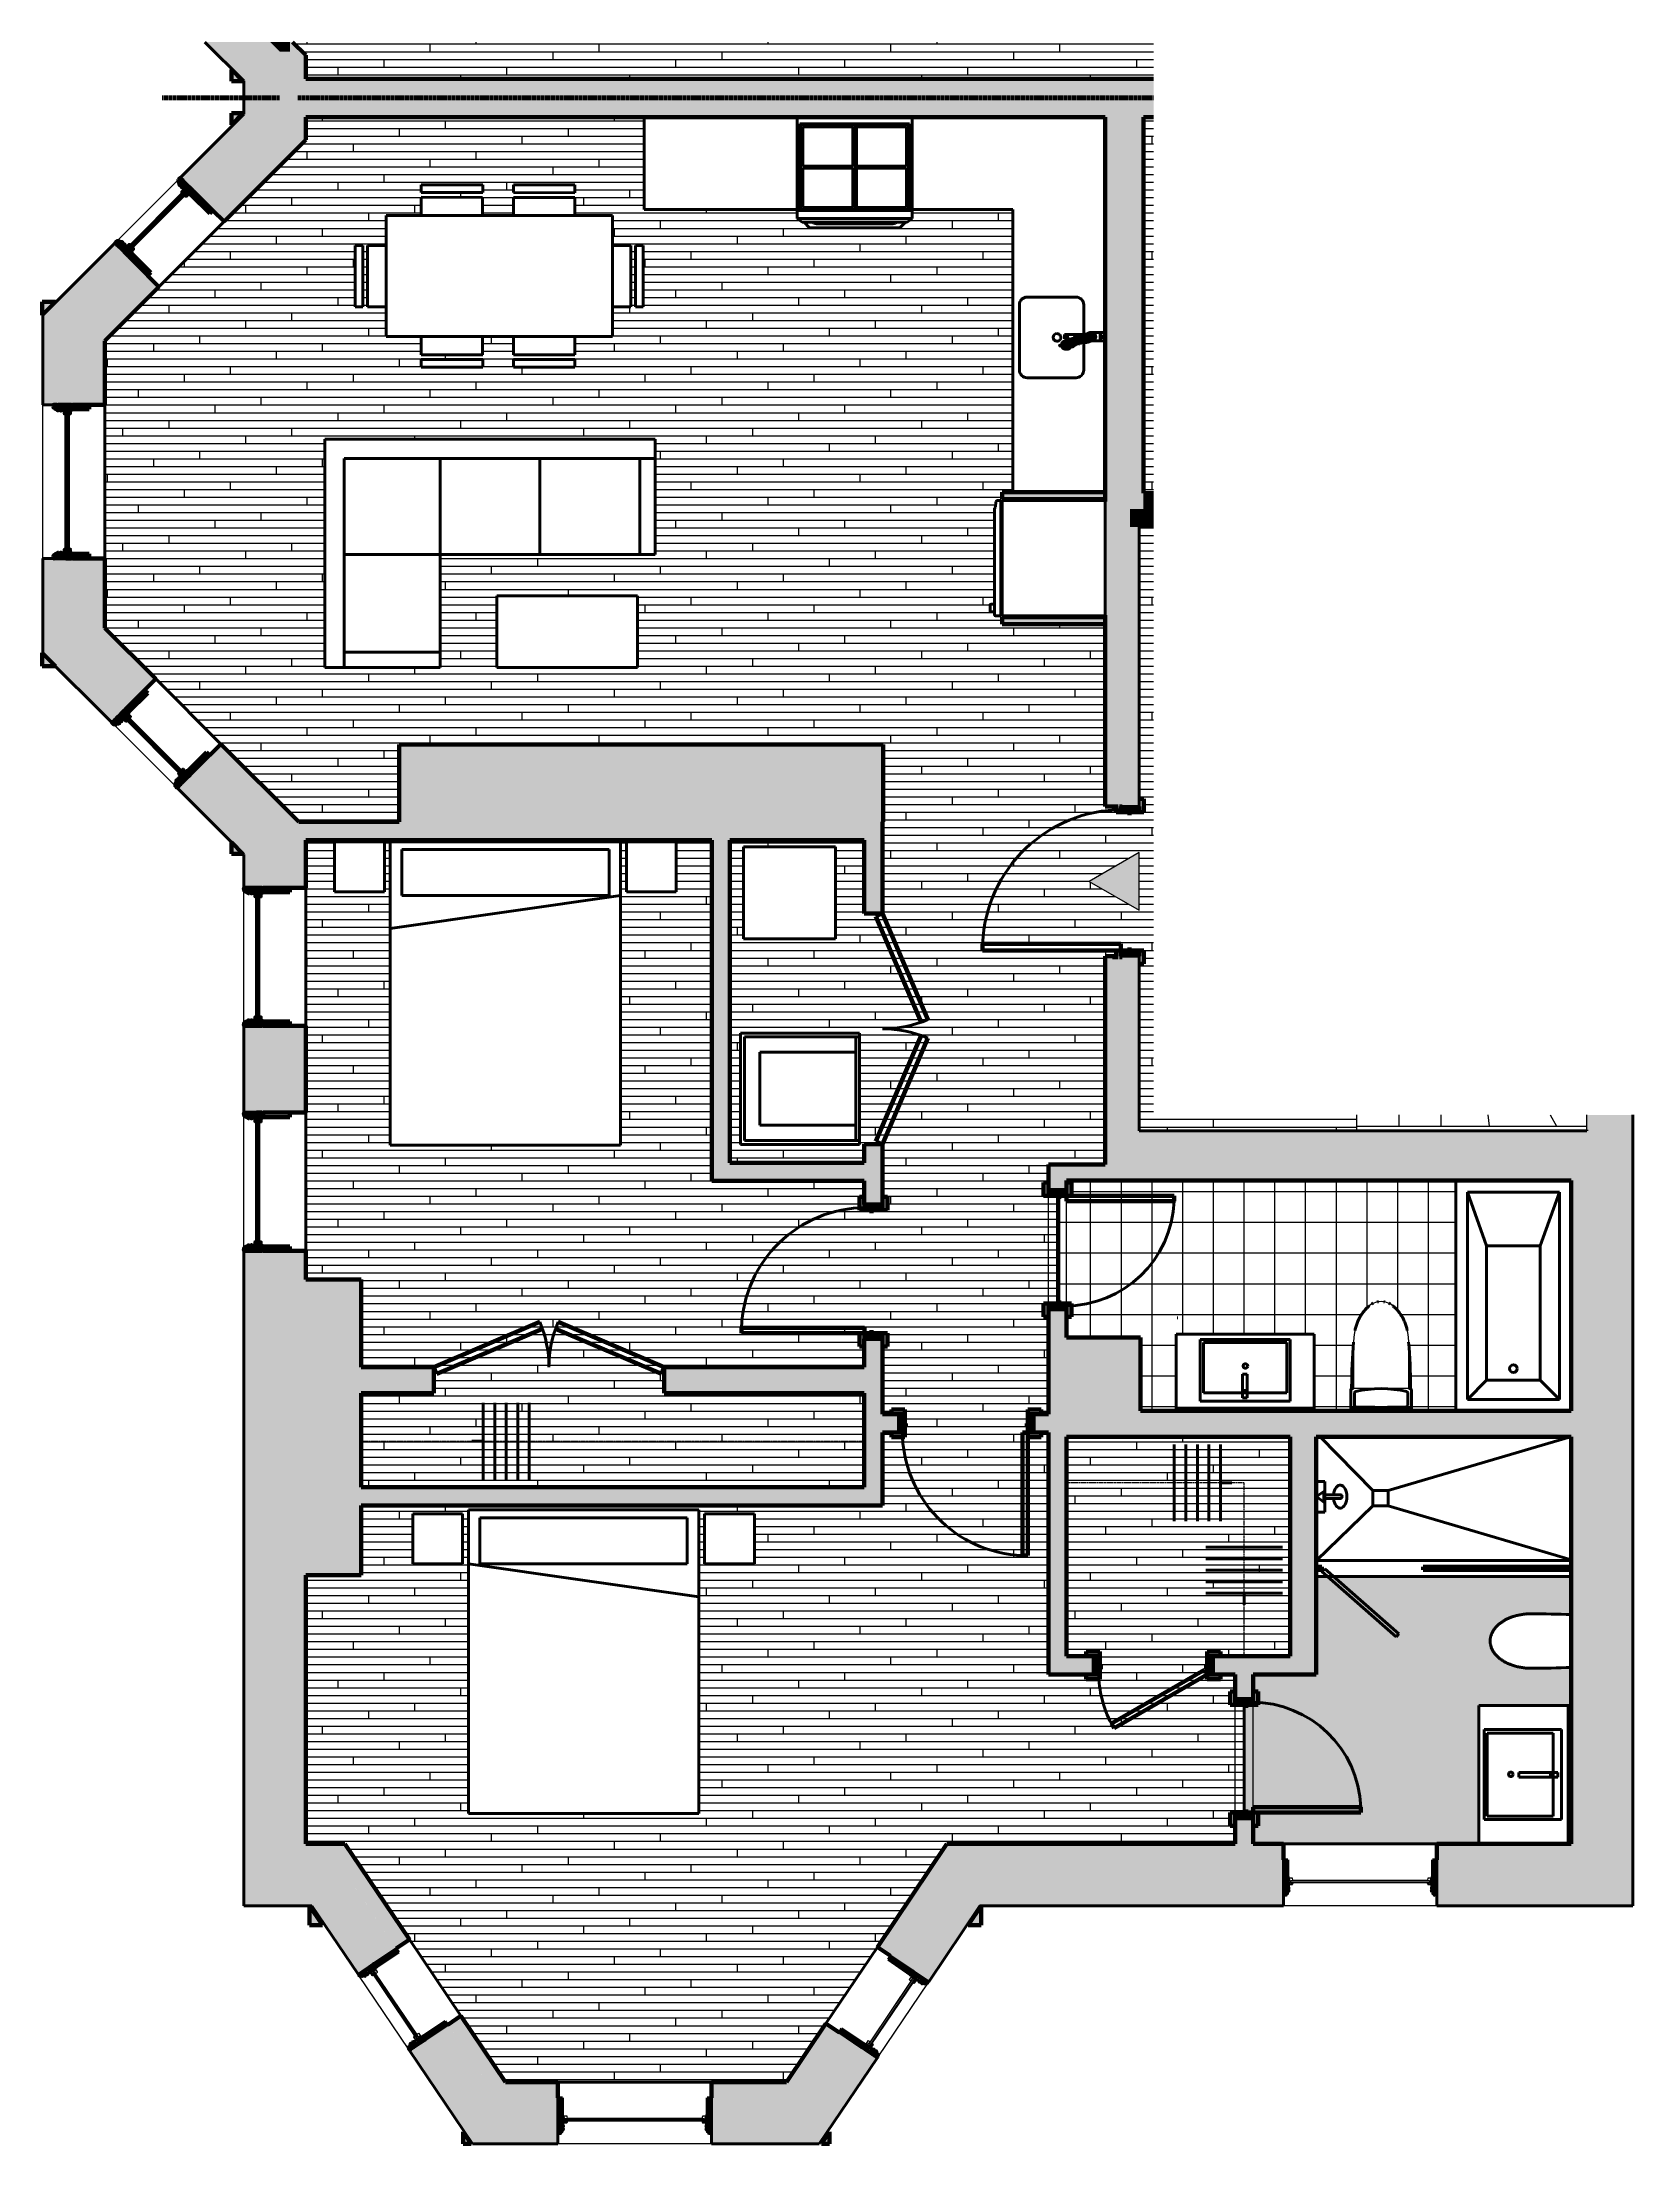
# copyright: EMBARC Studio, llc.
# Model space of a CAD drawing. Header units: inches. Extents: x 247 to 1312, y -3936 to 1080.
# Drawn here: x 247 to 661, y -3936 to -3389 of the extents above.
import ezdxf

# ---------------------------------------------------------------- set-up
doc = ezdxf.new("R2010")
doc.units = ezdxf.units.IN
doc.header["$MEASUREMENT"] = 0
doc.linetypes.add('Hidden 1_16_', pattern=[0.09375, 0.0625, -0.03125])
doc.linetypes.add('Hidden 1_8_', pattern=[0.1875, 0.125, -0.0625])
for name, color, linetype, lineweight in [('A-DETL', 90, 'Continuous', 9), ('A-DETL-GENF', 92, 'Continuous', 9), ('A-DOOR', 31, 'Continuous', 40), ('A-DOOR-FRAM', 31, 'Continuous', 40), ('A-FLOR', 192, 'Continuous', 40), ('A-FLOR-PATT', 8, 'Continuous', 40), ('A-GENM', 13, 'Continuous', 40), ('A-GLAZ', 151, 'Continuous', 40), ('A-WALL', 113, 'Continuous', 18), ('A-WALL-PATT', 111, 'Continuous', 18), ('I-FURN', 30, 'Continuous', 40), ('I-WALL', 2, 'Continuous', 40), ('P-SANR-FIXT', 6, 'Continuous', 40), ('Q-CASE', 31, 'Continuous', 40), ('Q-SPCQ', 91, 'Continuous', 40)]:
    doc.layers.add(name, color=color, linetype=linetype, lineweight=lineweight)

# ---------------------------------------------------------------- blocks, each defined once
blk = doc.blocks.new('EMBARC Door - A - 36_ x 84_-1819271-UNIT 8')
at = {"layer": 'A-DOOR-FRAM'}
h = blk.add_hatch(color=135, dxfattribs=at)
h.paths.add_polyline_path([(21.5, 2.38), (21.5, 3.63), (18, 3.63), (18, 2.38), (19.5, 2.38)], flags=0)
h.paths.add_polyline_path([(-18, 3.63), (-21.5, 3.63), (-21.5, 2.38), (-18, 2.38)], flags=0)
h = blk.add_hatch(color=135, dxfattribs=at)
h.paths.add_polyline_path([(18.75, -2.37), (18.75, 2.38), (18, 2.38), (18, 0.38), (17.75, 0.38), (17.75, -0.62), (18, -0.62), (18, -2.37)], flags=0)
h.paths.add_polyline_path([(-17.75, 0.38), (-18, 0.38), (-18, 2.38), (-18.75, 2.38), (-18.75, -2.37), (-18, -2.37), (-18, -0.62), (-17.75, -0.62)], flags=0)
h = blk.add_hatch(color=135, dxfattribs=at)
h.paths.add_polyline_path([(20.22, -3.62), (20.22, -2.37), (18, -2.37), (18, -3.62), (19.5, -3.62)], flags=0)
h.paths.add_polyline_path([(-18, -2.37), (-20, -2.37), (-20, -3.62), (-18, -3.62)], flags=0)
at = {"layer": 'A-DOOR', "color": 10, "lineweight": 60}
for p, q in [((16.25, -2.37), (16.25, -38.37)), ((18, -2.37), (16.25, -2.37)), ((18, -2.37), (18, -38.37)), ((18, -38.37), (16.25, -38.37))]:
    blk.add_line(p, q, dxfattribs=at)
at = {"layer": 'A-DOOR', "color": 250}
blk.add_arc((17.73, -1.99), 36.41, 180, 267.6784, dxfattribs=at)
at = {"layer": 'A-DOOR-FRAM', "color": 10, "lineweight": 60}
for p, q in [((-21.5, 2.38), (-21.5, 3.63)), ((-21.5, 3.63), (-18, 3.63)), ((-18, 2.38), (-19.5, 2.38)), ((-18.75, -2.37), (-18.75, 2.38)), ((-18.75, 2.38), (-18, 2.38)), ((-18, 3.63), (-18, 2.38)), ((-18, 2.38), (-18, 0.38)), ((-18, 0.38), (-17.75, 0.38)), ((-17.75, 0.38), (-17.75, -0.62)), ((17.75, 0.38), (18, 0.38)), ((17.75, -0.62), (17.75, 0.38)), ((18, 3.63), (21.5, 3.63)), ((18, 2.38), (18, 3.63)), ((19.5, 2.38), (18, 2.38)), ((18, 2.38), (18.75, 2.38)), ((18, 0.38), (18, 2.38)), ((18.75, 2.38), (18.75, -2.37)), ((21.5, 3.63), (21.5, 2.38)), ((-18, -3.62), (-20, -3.62)), ((-19.5, -2.37), (-18, -2.37)), ((-18, -2.37), (-18.75, -2.37)), ((-18, -0.62), (-18, -2.37)), ((-17.75, -0.62), (-18, -0.62)), ((-18, -2.37), (-18, -3.62)), ((18, -0.62), (17.75, -0.62)), ((18, -2.37), (18, -0.62)), ((18, -3.62), (18, -2.37)), ((18, -2.37), (19.5, -2.37)), ((18.75, -2.37), (18, -2.37)), ((20.22, -3.62), (18, -3.62))]:
    blk.add_line(p, q, dxfattribs=at)
blk = doc.blocks.new('Proline_Clad_Wood-Double-Hung_Vent_Unit - 24_ x 72_-675761-UNIT 8')
at = {"layer": 'A-GLAZ'}
h = blk.add_hatch(color=135, dxfattribs=at)
h.paths.add_polyline_path([(-11.96, 4.81), (-11.85, 4.81), (-11.92, 4.85)], flags=0)
h.paths.add_polyline_path([(-11.94, 5.04), (-11.9, 5.08), (-11.9, 5.55), (-11.94, 5.59), (-11.94, 5.25)], flags=0)
h.paths.add_polyline_path([(-11.98, 5.63), (-11.91, 5.65), (-11.91, 5.77), (-11.98, 5.75)], flags=0)
h.paths.add_polyline_path([(-12, 5.78), (-11.93, 5.8), (-11.95, 5.96), (-12, 5.91)], flags=0)
h.paths.add_polyline_path([(-11.8, 5.65), (-11.76, 5.65), (-11.76, 5.93), (-11.8, 5.94)], flags=0)
h.paths.add_polyline_path([(-11.39, 5.26), (-11.35, 5.28), (-11.34, 5.46), (-11.39, 5.45)], flags=0)
h.paths.add_polyline_path([(-11.52, 5.58), (-11.42, 5.63), (-11.29, 5.63), (-11.3, 5.67), (-11.42, 5.67)], flags=0)
h.paths.add_polyline_path([(-10.94, 5.01), (-10.9, 5.01), (-10.9, 5.46), (-10.94, 5.45)], flags=0)
h.paths.add_polyline_path([(-11.42, 5.52), (-11.32, 5.48), (-10.97, 5.48), (-10.96, 5.52)], flags=0)
h.paths.add_polyline_path([(-11.74, 5.96), (-11.64, 5.96), (-11.43, 5.9), (-11.3, 5.9), (-11.3, 5.94), (-11.43, 5.94), (-11.64, 6), (-11.74, 6)], flags=0)
h.paths.add_polyline_path([(-11.27, 5.7), (-11.23, 5.69), (-11.23, 5.88), (-11.27, 5.87)], flags=0)
h = blk.add_hatch(color=135, dxfattribs=at)
h.paths.add_polyline_path([(10.9, 5.01), (10.94, 5.01), (10.94, 5.45), (10.9, 5.46)], flags=0)
h.paths.add_polyline_path([(11.52, 5.58), (11.42, 5.67), (11.3, 5.67), (11.29, 5.63), (11.42, 5.63)], flags=0)
h.paths.add_polyline_path([(11.42, 5.52), (11.42, 5.48), (11.52, 5.58)], flags=0)
h.paths.add_polyline_path([(10.97, 5.48), (11.32, 5.48), (11.42, 5.52), (10.96, 5.52)], flags=0)
h.paths.add_polyline_path([(11.35, 5.28), (11.39, 5.26), (11.39, 5.45), (11.34, 5.46)], flags=0)
h.paths.add_polyline_path([(11.85, 4.81), (11.96, 4.81), (11.92, 4.85)], flags=0)
h.paths.add_polyline_path([(11.23, 5.69), (11.27, 5.7), (11.27, 5.87), (11.23, 5.88)], flags=0)
h.paths.add_polyline_path([(11.94, 5.04), (11.94, 5.59), (11.9, 5.55), (11.9, 5.08)], flags=0)
h.paths.add_polyline_path([(11.3, 5.9), (11.43, 5.9), (11.74, 6), (11.64, 6), (11.43, 5.94), (11.3, 5.94)], flags=0)
h.paths.add_polyline_path([(11.76, 5.65), (11.8, 5.65), (11.8, 5.94), (11.76, 5.93)], flags=0)
h.paths.add_polyline_path([(11.91, 5.65), (11.97, 5.63), (11.97, 5.75), (11.91, 5.77)], flags=0)
h.paths.add_polyline_path([(11.93, 5.8), (12, 5.78), (12, 5.91), (11.95, 5.96), (11.93, 5.88)], flags=0)
h = blk.add_hatch(color=135, dxfattribs=at)
h.paths.add_polyline_path([(-10.77, 1.7), (-10.79, 1.73), (-10.95, 1.73), (-10.97, 1.62)], flags=0)
h.paths.add_polyline_path([(-11.88, 1), (-10.83, 1), (-10.77, 1.06), (-10.77, 1.7), (-11, 1.6), (-11.35, 1.61), (-11.35, 1.63), (-11.33, 1.77), (-11.36, 1.77), (-11.36, 2.05), (-11.55, 2.05), (-11.55, 2.14), (-11.27, 2.15), (-11.27, 2.38), (-11.36, 2.38), (-11.36, 2.53), (-11.59, 2.98), (-11.55, 3.02), (-11.27, 3.19), (-11.27, 3.55), (-11.59, 3.77), (-11.58, 3.83), (-11.36, 4.21), (-11.36, 4.54), (-11.55, 4.55), (-11.55, 4.64), (-11.36, 4.64), (-11.36, 4.9), (-11.18, 4.91), (-11.18, 5.09), (-11.34, 5.09), (-11.41, 5.21), (-11.45, 5.21), (-11.48, 5.27), (-11.39, 5.27), (-11.39, 5.45), (-11.71, 5.45), (-11.84, 5.07), (-11.71, 4.88), (-11.77, 4.8), (-11.9, 4.79), (-11.94, 4.75), (-11.94, 4.4), (-11.91, 4.37), (-11.94, 4.34), (-11.94, 2.76), (-12, 2.72), (-12, 1.24), (-11.91, 1.15)], flags=0)
for points in [[(-12, -6), (-10.83, -6), (-10.83, 1), (-12, 1), (-12, -1.2)], [(10.83, -6), (12, -6), (12, 1), (10.83, 1), (10.83, -5.29)]]:
    blk.add_hatch(color=135, dxfattribs=at).paths.add_polyline_path(points, flags=0)
h = blk.add_hatch(color=135, dxfattribs=at)
h.paths.add_polyline_path([(-11.12, 1.64), (-11.08, 1.62), (-11.08, 1.7)], flags=0)
h.paths.add_polyline_path([(-11.05, 1.73), (-10.7, 1.77), (-10.53, 1.97), (-10.72, 2.15), (-10.86, 2.15), (-11.05, 2.34), (-10.86, 2.52), (-10.72, 2.52), (-10.54, 2.65), (-10.61, 2.86), (-10.68, 2.94), (-10.7, 3.04), (-10.68, 3.79), (-10.61, 3.87), (-10.54, 4.08), (-10.72, 4.21), (-10.86, 4.21), (-11.05, 4.4), (-10.86, 4.59), (-10.72, 4.59), (-10.53, 4.76), (-10.7, 4.96), (-11.05, 5), (-11.05, 4.95), (-10.7, 4.91), (-10.58, 4.76), (-10.72, 4.63), (-10.87, 4.63), (-11.07, 4.51), (-11.07, 4.28), (-10.87, 4.17), (-10.72, 4.17), (-10.58, 4.07), (-10.64, 3.91), (-10.73, 3.78), (-10.75, 3.69), (-10.72, 2.92), (-10.64, 2.83), (-10.58, 2.67), (-10.72, 2.57), (-10.87, 2.57), (-11.07, 2.45), (-11.07, 2.22), (-10.87, 2.1), (-10.72, 2.1), (-10.58, 1.97), (-10.7, 1.82), (-11.05, 1.78)], flags=0)
h.paths.add_polyline_path([(-11.08, 5.03), (-11.08, 5.17), (-11.12, 5.1)], flags=0)
h = blk.add_hatch(color=135, dxfattribs=at)
h.paths.add_polyline_path([(10.7, 1.77), (11.05, 1.73), (11.05, 1.78), (10.7, 1.82), (10.58, 1.97), (10.72, 2.1), (10.87, 2.1), (11.07, 2.22), (11.07, 2.45), (10.87, 2.57), (10.72, 2.57), (10.58, 2.67), (10.64, 2.83), (10.72, 2.92), (10.75, 3.04), (10.72, 3.81), (10.64, 3.91), (10.58, 4.07), (10.74, 4.17), (10.87, 4.17), (11.07, 4.28), (11.07, 4.51), (10.87, 4.63), (10.72, 4.63), (10.58, 4.76), (10.7, 4.91), (11.05, 4.95), (11.05, 5), (10.7, 4.96), (10.53, 4.76), (10.72, 4.59), (10.86, 4.59), (11.05, 4.4), (10.86, 4.21), (10.71, 4.2), (10.54, 4.08), (10.61, 3.87), (10.68, 3.79), (10.7, 3.69), (10.68, 2.94), (10.61, 2.86), (10.54, 2.65), (10.72, 2.52), (10.86, 2.52), (11.05, 2.34), (10.86, 2.15), (10.72, 2.15), (10.53, 1.97)], flags=0)
h.paths.add_polyline_path([(11.08, 1.62), (11.12, 1.64), (11.08, 1.68)], flags=0)
h.paths.add_polyline_path([(11.08, 5.03), (11.12, 5.1), (11.08, 5.17)], flags=0)
h = blk.add_hatch(color=135, dxfattribs=at)
h.paths.add_polyline_path([(10.77, 1.7), (10.97, 1.62), (10.95, 1.73), (10.79, 1.73)], flags=0)
h.paths.add_polyline_path([(10.83, 1), (11.88, 1), (11.91, 1.15), (12, 1.24), (12, 2.72), (11.94, 2.76), (11.94, 4.34), (11.91, 4.37), (11.94, 4.4), (11.94, 4.75), (11.9, 4.79), (11.77, 4.8), (11.71, 4.88), (11.77, 4.99), (11.84, 5.07), (11.71, 5.45), (11.39, 5.45), (11.39, 5.27), (11.48, 5.27), (11.45, 5.21), (11.41, 5.21), (11.34, 5.09), (11.18, 5.09), (11.18, 4.91), (11.36, 4.9), (11.36, 4.64), (11.55, 4.64), (11.53, 4.55), (11.36, 4.54), (11.36, 4.21), (11.59, 3.77), (11.55, 3.72), (11.27, 3.55), (11.27, 3.19), (11.59, 2.98), (11.58, 2.92), (11.36, 2.53), (11.36, 2.38), (11.27, 2.38), (11.27, 2.15), (11.55, 2.14), (11.55, 2.05), (11.36, 2.05), (11.36, 1.77), (11.33, 1.77), (11.35, 1.61), (11.32, 1.6), (10.98, 1.6), (10.77, 1.7), (10.77, 1.06)], flags=0)
at = {"layer": 'A-GLAZ', "color": 10, "lineweight": 60}
for p, q in [((-12, 5.91), (-12, 5.78)), ((-12, 5.78), (-11.98, 5.75)), ((-11.98, 5.75), (-11.98, 5.63)), ((-11.94, 5.59), (-11.94, 5.04)), ((-11.9, 5.79), (-11.93, 5.88)), ((-11.93, 5.88), (-11.9, 5.88)), ((-11.91, 5.77), (-11.93, 5.8)), ((-11.93, 5.8), (-11.9, 5.79)), ((-11.91, 5.65), (-11.91, 5.77)), ((-11.9, 5.88), (-11.9, 5.91)), ((-11.9, 5.08), (-11.9, 5.55)), ((-11.83, 5.62), (-11.88, 5.62)), ((-11.87, 5.58), (-11.83, 5.58)), ((-11.8, 5.94), (-11.8, 5.65)), ((-11.76, 5.65), (-11.76, 5.93)), ((-11.64, 6), (-11.74, 6)), ((-11.74, 5.96), (-11.64, 5.96)), ((-11.43, 5.94), (-11.64, 6)), ((-11.64, 5.96), (-11.43, 5.9)), ((-11.3, 5.94), (-11.43, 5.94)), ((-11.43, 5.9), (-11.3, 5.9)), ((-11.3, 5.67), (-11.42, 5.67)), ((-11.42, 5.63), (-11.29, 5.63)), ((-10.96, 5.52), (-11.42, 5.52)), ((-11.32, 5.48), (-10.97, 5.48)), ((-11.27, 5.87), (-11.27, 5.7)), ((-11.23, 5.69), (-11.23, 5.88)), ((11.42, 5.52), (10.96, 5.52)), ((10.97, 5.48), (11.32, 5.48)), ((11.23, 5.88), (11.23, 5.69)), ((11.27, 5.7), (11.27, 5.87)), ((11.29, 5.63), (11.42, 5.63)), ((11.43, 5.94), (11.3, 5.94)), ((11.3, 5.9), (11.43, 5.9)), ((11.42, 5.67), (11.3, 5.67)), ((11.64, 6), (11.43, 5.94)), ((11.43, 5.9), (11.64, 5.96)), ((11.74, 6), (11.64, 6)), ((11.64, 5.96), (11.74, 5.96)), ((11.76, 5.93), (11.76, 5.65)), ((11.8, 5.65), (11.8, 5.94)), ((11.88, 5.62), (11.83, 5.62)), ((11.83, 5.58), (11.87, 5.58)), ((11.9, 5.91), (11.9, 5.88)), ((11.9, 5.88), (11.93, 5.88)), ((11.93, 5.88), (11.9, 5.79)), ((11.9, 5.79), (11.93, 5.8)), ((11.9, 5.55), (11.9, 5.08)), ((11.93, 5.8), (11.91, 5.77)), ((11.91, 5.77), (11.91, 5.65)), ((11.94, 5.04), (11.94, 5.59)), ((11.97, 5.75), (12, 5.78)), ((11.97, 5.63), (11.97, 5.75)), ((12, 5.78), (12, 5.91)), ((-11.94, 2.76), (-12, 2.72)), ((-12, 2.72), (-12, 1.24)), ((-12, 1.24), (-11.91, 1.15)), ((-12, 1), (-12, -6)), ((-10.83, 1), (-12, 1)), ((-11.96, 4.81), (-11.85, 4.81)), ((-11.9, 4.79), (-11.94, 4.75)), ((-11.94, 4.75), (-11.94, 4.4)), ((-11.94, 4.4), (-11.91, 4.37)), ((-11.91, 4.37), (-11.94, 4.34)), ((-11.94, 4.34), (-11.94, 2.76)), ((-11.84, 4.85), (-11.92, 4.85)), ((-11.91, 1.15), (-11.91, 1.02)), ((-11.91, 1.02), (-11.88, 1)), ((-11.77, 4.8), (-11.9, 4.79)), ((-11.88, 1), (-10.83, 1)), ((-11.87, 5), (-11.86, 4.97)), ((-11.83, 5.01), (-11.85, 5.04)), ((-11.71, 5.45), (-11.84, 5.07)), ((-11.84, 5.07), (-11.83, 5.01)), ((-11.8, 4.87), (-11.84, 4.85)), ((-11.82, 4.82), (-11.78, 4.84)), ((-11.78, 4.93), (-11.78, 4.9)), ((-11.71, 4.88), (-11.77, 4.8)), ((-11.74, 4.94), (-11.71, 4.88)), ((-11.74, 4.9), (-11.74, 4.93)), ((-11.39, 5.45), (-11.71, 5.45)), ((-11.58, 3.83), (-11.36, 4.21)), ((-11.36, 2.53), (-11.58, 2.92)), ((-11.55, 4.55), (-11.55, 4.64)), ((-11.55, 4.64), (-11.36, 4.64)), ((-11.36, 4.54), (-11.55, 4.55)), ((-11.27, 3.55), (-11.55, 3.72)), ((-11.55, 3.02), (-11.27, 3.19)), ((-11.55, 2.14), (-11.27, 2.15)), ((-11.55, 2.05), (-11.55, 2.14)), ((-11.36, 2.05), (-11.55, 2.05)), ((-11.45, 5.21), (-11.48, 5.27)), ((-11.48, 5.27), (-11.39, 5.27)), ((-11.39, 5.26), (-11.45, 5.26)), ((-11.45, 5.26), (-11.42, 5.22)), ((-11.41, 5.21), (-11.45, 5.21)), ((-11.34, 5.09), (-11.41, 5.21)), ((-11.39, 5.45), (-11.39, 5.26)), ((-11.39, 5.27), (-11.39, 5.45)), ((-11.36, 4.9), (-11.18, 4.91)), ((-11.36, 4.64), (-11.36, 4.9)), ((-11.36, 4.21), (-11.36, 4.54)), ((-11.36, 2.38), (-11.36, 2.53)), ((-11.27, 2.38), (-11.36, 2.38)), ((-11.36, 1.77), (-11.36, 2.05)), ((-11.33, 1.77), (-11.36, 1.77)), ((-11.35, 5.28), (-11.34, 5.46)), ((-11.35, 1.63), (-11.33, 1.77)), ((-11.18, 5.09), (-11.34, 5.09)), ((-11, 1.6), (-11.32, 1.6)), ((-11.27, 3.19), (-11.27, 3.55)), ((-11.27, 2.15), (-11.27, 2.38)), ((-11.18, 4.91), (-11.18, 5.09)), ((-11.08, 5.17), (-11.12, 5.1)), ((-11.12, 5.1), (-11.12, 5.03)), ((-11.12, 1.7), (-11.12, 1.64)), ((-11.12, 1.64), (-11.08, 1.62)), ((-11.08, 5.03), (-11.08, 5.17)), ((-11.08, 1.62), (-11.08, 1.7)), ((-10.7, 4.96), (-11.05, 5)), ((-11.05, 4.95), (-10.7, 4.91)), ((-10.7, 1.82), (-11.05, 1.78)), ((-11.05, 1.73), (-10.7, 1.77)), ((-10.95, 1.73), (-10.97, 1.62)), ((-10.79, 1.73), (-10.95, 1.73)), ((-10.94, 5.45), (-10.94, 5.01)), ((-10.9, 5.01), (-10.9, 5.46)), ((-10.72, 4.63), (-10.87, 4.63)), ((-10.87, 4.17), (-10.72, 4.17)), ((-10.72, 2.57), (-10.87, 2.57)), ((-10.87, 2.1), (-10.72, 2.1)), ((-10.86, 4.59), (-10.72, 4.59)), ((-10.72, 4.21), (-10.86, 4.21)), ((-10.86, 2.52), (-10.72, 2.52)), ((-10.72, 2.15), (-10.86, 2.15)), ((-10.83, -6), (-10.83, 1)), ((-10.77, 1.06), (-10.77, 1.7)), ((-10.75, 3.69), (-10.75, 3.04)), ((-10.7, 3.04), (-10.7, 3.69)), ((11.05, 5), (10.7, 4.96)), ((10.7, 4.91), (11.05, 4.95)), ((10.7, 3.69), (10.7, 3.04)), ((11.05, 1.78), (10.7, 1.82)), ((10.7, 1.77), (11.05, 1.73)), ((10.87, 4.63), (10.72, 4.63)), ((10.72, 4.59), (10.86, 4.59)), ((10.86, 4.21), (10.72, 4.21)), ((10.72, 4.17), (10.87, 4.17)), ((10.87, 2.57), (10.72, 2.57)), ((10.72, 2.52), (10.86, 2.52)), ((10.86, 2.15), (10.72, 2.15)), ((10.72, 2.1), (10.87, 2.1)), ((10.75, 3.04), (10.75, 3.69)), ((10.77, 1.7), (10.77, 1.06)), ((10.95, 1.73), (10.79, 1.73)), ((10.83, 1), (10.83, -6)), ((12, 1), (10.83, 1)), ((10.83, 1), (11.88, 1)), ((10.9, 5.46), (10.9, 5.01)), ((10.94, 5.01), (10.94, 5.45)), ((10.97, 1.62), (10.95, 1.73)), ((11.32, 1.6), (11, 1.6)), ((11.12, 5.1), (11.08, 5.17)), ((11.08, 5.17), (11.08, 5.03)), ((11.08, 1.7), (11.08, 1.62)), ((11.08, 1.62), (11.12, 1.64)), ((11.12, 5.03), (11.12, 5.1)), ((11.12, 1.64), (11.12, 1.7)), ((11.34, 5.09), (11.18, 5.09)), ((11.18, 5.09), (11.18, 4.91)), ((11.18, 4.91), (11.36, 4.9)), ((11.55, 3.72), (11.27, 3.55)), ((11.27, 3.55), (11.27, 3.19)), ((11.27, 3.19), (11.55, 3.02)), ((11.36, 2.38), (11.27, 2.38)), ((11.27, 2.38), (11.27, 2.15)), ((11.27, 2.15), (11.55, 2.14)), ((11.36, 1.77), (11.33, 1.77)), ((11.33, 1.77), (11.35, 1.63)), ((11.34, 5.46), (11.35, 5.28)), ((11.41, 5.21), (11.34, 5.09)), ((11.36, 4.9), (11.36, 4.64)), ((11.36, 4.64), (11.55, 4.64)), ((11.55, 4.55), (11.36, 4.54)), ((11.36, 4.54), (11.36, 4.21)), ((11.36, 4.21), (11.58, 3.83)), ((11.58, 2.92), (11.36, 2.53)), ((11.36, 2.53), (11.36, 2.38)), ((11.55, 2.05), (11.36, 2.05)), ((11.36, 2.05), (11.36, 1.77)), ((11.39, 5.26), (11.39, 5.45)), ((11.71, 5.45), (11.39, 5.45)), ((11.39, 5.45), (11.39, 5.27)), ((11.39, 5.27), (11.48, 5.27)), ((11.45, 5.26), (11.39, 5.26)), ((11.45, 5.21), (11.41, 5.21)), ((11.42, 5.22), (11.45, 5.26)), ((11.48, 5.27), (11.45, 5.21)), ((11.55, 4.64), (11.55, 4.55)), ((11.55, 2.14), (11.55, 2.05)), ((11.84, 5.07), (11.71, 5.45)), ((11.71, 4.88), (11.74, 4.94)), ((11.77, 4.8), (11.71, 4.88)), ((11.74, 4.93), (11.74, 4.9)), ((11.9, 4.79), (11.77, 4.8)), ((11.78, 4.9), (11.78, 4.93)), ((11.78, 4.84), (11.82, 4.82)), ((11.84, 4.85), (11.8, 4.87)), ((11.83, 5.01), (11.84, 5.07)), ((11.85, 5.04), (11.83, 5.01)), ((11.92, 4.85), (11.84, 4.85)), ((11.85, 4.81), (11.96, 4.81)), ((11.86, 4.97), (11.87, 5)), ((11.88, 1), (11.91, 1.02)), ((11.94, 4.75), (11.9, 4.79)), ((11.91, 4.37), (11.94, 4.4)), ((11.94, 4.34), (11.91, 4.37)), ((11.91, 1.15), (12, 1.24)), ((11.91, 1.02), (11.91, 1.15)), ((11.94, 4.4), (11.94, 4.75)), ((11.94, 2.76), (11.94, 4.34)), ((12, 2.72), (11.94, 2.76)), ((12, 1.24), (12, 2.72)), ((12, -6), (12, 1)), ((-12, -6), (-10.83, -6)), ((10.83, -6), (12, -6))]:
    blk.add_line(p, q, dxfattribs=at)
at = {"layer": 'A-GLAZ', "color": 250}
for p, q in [((-10.73, 2.48), (-10.73, 2.2)), ((-10.48, 1.85), (-10.67, 1.66)), ((-10.67, 1.66), (-10.67, 1.52)), ((-10.67, 1.52), (-10.63, 1.47)), ((-10.63, 1.47), (-9.67, 1.47)), ((-10.52, 3.06), (-10.54, 2.77)), ((-10.54, 2.08), (-10.51, 2.08)), ((-10.51, 2.77), (-10.5, 3.06)), ((-10.45, 2.8), (-10.49, 2.8)), ((-10.49, 2.8), (-10.49, 2.77)), ((-10.48, 2.05), (-10.48, 1.85)), ((-10.42, 3.12), (-10.47, 3.03)), ((-10.47, 3.03), (-10.47, 2.8)), ((-10.47, 2.8), (-10.42, 2.8)), ((-10.42, 2.73), (-10.47, 2.72)), ((-10.47, 2.72), (-10.47, 2.65)), ((-10.46, 2.77), (-10.45, 2.8)), ((-9.67, 3.15), (-10.44, 3.15)), ((-10.44, 3.12), (-9.67, 3.12)), ((-9.77, 3.12), (-10.42, 3.12)), ((-10.42, 2.8), (-10.42, 2.73)), ((-10.08, 2.8), (-9.7, 2.82)), ((-10.08, 2.08), (-10.08, 2.8)), ((-10.08, 2.71), (10.08, 2.71)), ((10.08, 2.59), (-10.08, 2.59)), ((10.08, 2.2), (-10.08, 2.2)), ((-9.51, 2.08), (-10.08, 2.08)), ((-9.77, 3.02), (-9.77, 3.12)), ((-9.69, 2.94), (-9.77, 3.02)), ((-9.66, 2.88), (-9.67, 2.92)), ((-9.58, 2.87), (-9.66, 2.8)), ((-9.64, 2.78), (-9.56, 2.84)), ((-9.62, 1.51), (-9.51, 2.02)), ((-9.61, 3.08), (-9.54, 2.76)), ((-9.52, 2.77), (-9.58, 3.08)), ((-9.56, 2.84), (-9.58, 2.87)), ((-9.51, 2.08), (9.51, 2.08)), ((-9.51, 2.02), (-9.51, 2.08)), ((10.08, 2.08), (9.51, 2.08)), ((9.51, 2.08), (9.51, 2.02)), ((9.51, 2.02), (9.62, 1.51)), ((9.58, 3.08), (9.52, 2.77)), ((9.54, 2.76), (9.61, 3.08)), ((9.58, 2.87), (9.56, 2.84)), ((9.56, 2.84), (9.64, 2.78)), ((9.66, 2.8), (9.58, 2.87)), ((9.67, 2.92), (9.66, 2.88)), ((10.44, 3.15), (9.67, 3.15)), ((9.67, 3.12), (10.44, 3.12)), ((9.67, 1.47), (10.63, 1.47)), ((9.77, 3.02), (9.69, 2.94)), ((9.7, 2.82), (10.08, 2.8)), ((10.42, 3.12), (9.77, 3.12)), ((9.77, 3.12), (9.77, 3.02)), ((10.08, 2.8), (10.08, 2.08)), ((10.47, 3.03), (10.42, 3.12)), ((10.42, 2.73), (10.42, 2.8)), ((10.42, 2.8), (10.47, 2.8)), ((10.47, 2.72), (10.42, 2.73)), ((10.49, 2.8), (10.45, 2.8)), ((10.45, 2.8), (10.46, 2.77)), ((10.47, 2.8), (10.47, 3.03)), ((10.47, 2.65), (10.47, 2.72)), ((10.48, 1.85), (10.48, 2.05)), ((10.67, 1.66), (10.48, 1.85)), ((10.49, 2.77), (10.49, 2.8)), ((10.5, 3.06), (10.51, 2.77)), ((10.51, 2.08), (10.54, 2.08)), ((10.54, 2.77), (10.52, 3.06)), ((10.63, 1.47), (10.67, 1.52)), ((10.67, 1.52), (10.67, 1.66)), ((10.73, 2.2), (10.73, 2.48))]:
    blk.add_line(p, q, dxfattribs=at)
at = {"layer": 'A-GLAZ', "color": 10, "lineweight": 60}
for centre, radius, start, end in [((-11.95, 5.91), 0.05, 0, 180), ((-11.93, 5.63), 0.0471, 180, 250), ((-11.88, 5.65), 0.031, 180, 270), ((-11.87, 5.55), 0.031, 90, 180), ((-11.83, 5.65), 0.031, 270, 0), ((-11.83, 5.65), 0.071, 270, 0), ((-11.74, 5.94), 0.061, 90, 180), ((-11.74, 5.93), 0.0265, 90, 180), ((-11.42, 5.58), 0.0945, 90, 270), ((-11.42, 5.58), 0.0545, 90, 270), ((-11.42, 5.45), 0.032, 358.9819, 98.1628), ((-11.32, 5.46), 0.0224, 90, 169.0382), ((-11.3, 5.88), 0.061, 0, 90), ((-11.3, 5.87), 0.0242, 360, 90), ((-11.3, 5.7), 0.0298, 270, 0), ((-11.29, 5.69), 0.056, 270, 0), ((-10.97, 5.45), 0.0271, 360, 90), ((-10.96, 5.46), 0.056, 360, 90), ((10.96, 5.46), 0.056, 90, 180), ((10.97, 5.45), 0.0271, 90, 180), ((11.3, 5.88), 0.061, 90, 180), ((11.29, 5.69), 0.056, 180, 270), ((11.3, 5.87), 0.0242, 90, 180), ((11.3, 5.7), 0.0298, 180, 270), ((11.32, 5.46), 0.0224, 10.9618, 90), ((11.42, 5.45), 0.032, 81.8372, 181.0181), ((11.42, 5.58), 0.0945, 270, 90), ((11.42, 5.58), 0.0545, 270, 90), ((11.74, 5.94), 0.061, 360, 90), ((11.74, 5.93), 0.0265, 360, 90), ((11.83, 5.65), 0.071, 180, 270), ((11.83, 5.65), 0.031, 180, 270), ((11.87, 5.55), 0.031, 0, 90), ((11.88, 5.65), 0.031, 270, 0), ((11.95, 5.91), 0.05, 0, 180), ((11.93, 5.63), 0.0471, 290, 360), ((-11.92, 4.99), 0.0557, 115.55, 189.111), ((-11.95, 4.98), 0.0227, 189.111, 353.1504), ((-11.94, 4.83), 0.0287, 33.0847, 237.5317), ((-11.9, 4.98), 0.031, 30, 181.1307), ((-11.84, 5.11), 0.0698, 205.1454, 259.6398), ((-11.82, 5.02), 0.0653, 233.4114, 274.9955), ((-11.85, 4.88), 0.071, 270, 296.5651), ((-11.83, 4.92), 0.0855, 6.6756, 93.3019), ((-11.83, 4.92), 0.0887, 14.7882, 92.4842), ((-11.81, 4.93), 0.031, 0, 90), ((-11.81, 4.9), 0.0319, 292.4786, 353.5214), ((-11.81, 4.9), 0.0673, 296.5651, 1.906), ((-11.51, 3.79), 0.078, 150.0027, 240.0027), ((-11.51, 2.96), 0.078, 119.9973, 209.9973), ((-11.41, 5.28), 0.0599, 256.011, 354.4207), ((-11.32, 1.63), 0.0308, 169.6071, 270.3559), ((-11.04, 5.03), 0.078, 180, 263.5665), ((-11.04, 1.7), 0.078, 96.4335, 180), ((-10.87, 4.4), 0.232, 90, 270), ((-10.87, 2.34), 0.232, 90, 270), ((-11.05, 5.03), 0.031, 180, 263.5665), ((-11.05, 1.7), 0.031, 96.4335, 180), ((-10.86, 4.4), 0.187, 90, 270), ((-10.86, 2.34), 0.187, 90, 270), ((-11, 1.63), 0.031, 270, 350), ((-10.92, 5.01), 0.0199, 180, 0), ((-10.83, 1.06), 0.062, 270, 360), ((-10.8, 1.7), 0.0336, 3.4669, 74.5331), ((-10.48, 3.69), 0.263, 125.5043, 180), ((-10.48, 3.04), 0.263, 180, 234.4957), ((-10.72, 4.77), 0.188, 270, 83.5665), ((-10.72, 4.77), 0.143, 270, 83.5665), ((-10.72, 4.02), 0.188, 305.5043, 90), ((-10.72, 4.02), 0.143, 305.5043, 90), ((-10.72, 2.71), 0.188, 270, 54.4957), ((-10.72, 2.71), 0.143, 270, 54.4957), ((-10.72, 1.96), 0.187, 276.4335, 90), ((-10.72, 1.96), 0.142, 276.4335, 90), ((-10.48, 3.69), 0.218, 125.5043, 180), ((-10.48, 3.04), 0.218, 180, 234.4957), ((10.72, 4.77), 0.188, 96.4335, 270), ((10.72, 4.02), 0.188, 90, 234.4957), ((10.72, 2.71), 0.188, 125.5043, 270), ((10.72, 1.96), 0.187, 90, 263.5665), ((10.72, 4.77), 0.143, 96.4335, 270), ((10.72, 4.02), 0.143, 90, 234.4957), ((10.72, 2.71), 0.143, 125.5043, 270), ((10.72, 1.96), 0.142, 90, 263.5665), ((10.48, 3.69), 0.218, 0, 54.4957), ((10.48, 3.04), 0.218, 305.5043, 0), ((10.48, 3.69), 0.263, 360, 54.4957), ((10.48, 3.04), 0.263, 305.5043, 360), ((10.8, 1.7), 0.0336, 105.4669, 176.5331), ((10.83, 1.06), 0.062, 180, 270), ((10.86, 4.4), 0.187, 270, 90), ((10.86, 2.34), 0.187, 270, 90), ((10.87, 4.4), 0.232, 270, 90), ((10.87, 2.34), 0.232, 270, 90), ((10.92, 5.01), 0.0199, 180, 0), ((11, 1.63), 0.031, 190, 270), ((11.05, 5.03), 0.031, 276.4335, 0), ((11.04, 5.03), 0.078, 276.4335, 360), ((11.04, 1.7), 0.078, 360, 83.5665), ((11.05, 1.7), 0.031, 0, 83.5665), ((11.32, 1.63), 0.0308, 269.6441, 10.3929), ((11.41, 5.28), 0.0599, 185.5793, 283.989), ((11.51, 3.79), 0.078, 299.9973, 29.9973), ((11.51, 2.96), 0.078, 330.0027, 60.0027), ((11.83, 4.92), 0.0855, 86.6981, 173.3244), ((11.83, 4.92), 0.0887, 87.5158, 165.2118), ((11.81, 4.9), 0.0673, 178.094, 243.4349), ((11.81, 4.93), 0.031, 90, 180), ((11.81, 4.9), 0.0319, 186.4786, 247.5214), ((11.82, 5.02), 0.0653, 265.0045, 306.5886), ((11.85, 4.88), 0.071, 243.4349, 270), ((11.84, 5.11), 0.0698, 280.3602, 334.8546), ((11.9, 4.98), 0.031, 358.8693, 150), ((11.94, 4.83), 0.0287, 302.4683, 146.9153), ((11.95, 4.98), 0.0227, 186.8496, 350.889), ((11.92, 4.99), 0.0557, 350.889, 64.45)]:
    blk.add_arc(centre, radius, start, end, dxfattribs=at)
at = {"layer": 'A-GLAZ', "color": 250}
for centre, radius, start, end in [((-10.7, 2.48), 0.0232, 90, 180), ((-10.7, 2.2), 0.0297, 180, 270), ((-10.7, 2.66), 0.158, 270, 338.35), ((-10.73, 1.99), 0.183, 38.9118, 79.0882), ((-10.54, 2.13), 0.0551, 211.6569, 270), ((-10.5, 2.57), 0.0625, 99.2606, 158.35), ((-10.5, 2.77), 0.0405, 177.486, 352.3244), ((-10.44, 3.06), 0.0885, 90, 179.9343), ((-10.5, 2.77), 0.013, 176.8292, 356.8949), ((-10.51, 2.71), 0.0706, 269.8511, 306.5633), ((-10.51, 2.05), 0.031, 0, 90), ((-10.44, 3.06), 0.0652, 90.0749, 181.5911), ((-9.7, 2.86), 0.0458, 266.9924, 25.2607), ((-9.76, 2.87), 0.1, 25.2607, 44.1399), ((-9.67, 3.06), 0.0835, 12, 90), ((-9.67, 3.06), 0.06, 12, 90), ((-9.64, 2.77), 0.0361, 128.685, 321.315), ((-9.67, 1.52), 0.047, 270.0001, 348), ((-9.62, 2.74), 0.0386, 18.1661, 115.8735), ((-9.56, 2.76), 0.0475, 191.6531, 12), ((-9.56, 2.76), 0.024, 192.1562, 12), ((9.56, 2.76), 0.0475, 168, 348.3469), ((9.56, 2.76), 0.024, 168, 347.8438), ((9.67, 3.06), 0.0835, 90, 168), ((9.62, 2.74), 0.0386, 64.1265, 161.8339), ((9.67, 3.06), 0.06, 90, 168), ((9.64, 2.77), 0.0361, 218.685, 51.315), ((9.67, 1.52), 0.047, 192, 270), ((9.7, 2.86), 0.0458, 154.7393, 273.0076), ((9.76, 2.87), 0.1, 135.8601, 154.7393), ((10.44, 3.06), 0.0885, 0.0657, 90), ((10.44, 3.06), 0.0652, 358.4089, 89.9251), ((10.5, 2.77), 0.0405, 187.6756, 2.514), ((10.51, 2.71), 0.0706, 233.4367, 270.1489), ((10.51, 2.05), 0.031, 90, 180), ((10.5, 2.77), 0.013, 183.1051, 3.1708), ((10.5, 2.57), 0.0625, 21.65, 80.7394), ((10.54, 2.13), 0.0551, 270, 328.3431), ((10.7, 2.66), 0.158, 201.65, 270), ((10.73, 1.99), 0.183, 100.9118, 141.0882), ((10.7, 2.48), 0.0232, 0, 90), ((10.7, 2.2), 0.0297, 270, 360)]:
    blk.add_arc(centre, radius, start, end, dxfattribs=at)
blk = doc.blocks.new('Proline_Clad_Wood-Double-Hung_Vent_Unit - 40_ x 72-675762-UNIT 8')
at = {"layer": 'A-GLAZ'}
h = blk.add_hatch(color=135, dxfattribs=at)
h.paths.add_polyline_path([(-20, 3.1), (-19.93, 3.11), (-19.95, 3.27), (-20, 3.22)], flags=0)
h.paths.add_polyline_path([(-19.98, 3.06), (-19.98, 2.94), (-19.91, 2.96), (-19.91, 3.08)], flags=0)
h.paths.add_polyline_path([(-19.96, 2.12), (-19.85, 2.12), (-19.92, 2.16)], flags=0)
h.paths.add_polyline_path([(-19.94, 2.9), (-19.94, 2.35), (-19.9, 2.4), (-19.9, 2.86)], flags=0)
h.paths.add_polyline_path([(-19.8, 2.96), (-19.76, 2.96), (-19.76, 3.25), (-19.8, 3.25)], flags=0)
h.paths.add_polyline_path([(-19.74, 3.31), (-19.74, 3.27), (-19.64, 3.27), (-19.43, 3.21), (-19.3, 3.21), (-19.3, 3.25), (-19.43, 3.25), (-19.64, 3.31)], flags=0)
h.paths.add_polyline_path([(-19.52, 2.89), (-19.42, 2.94), (-19.29, 2.94), (-19.3, 2.98), (-19.42, 2.98)], flags=0)
h.paths.add_polyline_path([(-19.42, 2.83), (-19.32, 2.79), (-18.97, 2.79), (-18.96, 2.83)], flags=0)
h.paths.add_polyline_path([(-19.39, 2.58), (-19.35, 2.59), (-19.34, 2.78), (-19.39, 2.76)], flags=0)
h.paths.add_polyline_path([(-19.27, 3.01), (-19.23, 3), (-19.23, 3.19), (-19.27, 3.19)], flags=0)
h.paths.add_polyline_path([(-18.94, 2.77), (-18.94, 2.32), (-18.9, 2.32), (-18.9, 2.78)], flags=0)
h = blk.add_hatch(color=135, dxfattribs=at)
h.paths.add_polyline_path([(-18.77, -0.98), (-18.79, -0.95), (-18.95, -0.95), (-18.97, -1.07)], flags=0)
h.paths.add_polyline_path([(-20, 0.03), (-20, -1.44), (-19.91, -1.54), (-19.88, -1.69), (-18.83, -1.69), (-18.77, -1.62), (-18.77, -0.98), (-19, -1.09), (-19.35, -1.08), (-19.35, -1.05), (-19.33, -0.92), (-19.36, -0.92), (-19.36, -0.64), (-19.55, -0.63), (-19.55, -0.55), (-19.27, -0.54), (-19.27, -0.31), (-19.36, -0.31), (-19.36, -0.15), (-19.59, 0.29), (-19.55, 0.34), (-19.27, 0.5), (-19.27, 0.87), (-19.59, 1.08), (-19.58, 1.14), (-19.36, 1.52), (-19.36, 1.86), (-19.55, 1.86), (-19.55, 1.95), (-19.36, 1.96), (-19.36, 2.22), (-19.18, 2.22), (-19.18, 2.4), (-19.34, 2.41), (-19.41, 2.52), (-19.45, 2.53), (-19.48, 2.58), (-19.39, 2.58), (-19.39, 2.77), (-19.71, 2.77), (-19.84, 2.38), (-19.71, 2.19), (-19.77, 2.11), (-19.9, 2.1), (-19.94, 2.03), (-19.94, 1.72), (-19.91, 1.69), (-19.94, 1.65), (-19.94, 0.07)], flags=0)
h = blk.add_hatch(color=135, dxfattribs=at)
h.paths.add_polyline_path([(-19.12, 2.41), (-19.08, 2.34), (-19.08, 2.48)], flags=0)
h.paths.add_polyline_path([(-19.12, -1.05), (-19.08, -1.07), (-19.08, -0.98)], flags=0)
h.paths.add_polyline_path([(-19.07, -0.24), (-19.07, -0.47), (-18.87, -0.58), (-18.72, -0.58), (-18.58, -0.72), (-18.7, -0.87), (-19.05, -0.91), (-19.05, -0.95), (-18.7, -0.91), (-18.53, -0.72), (-18.72, -0.54), (-18.86, -0.54), (-19.05, -0.35), (-18.86, -0.16), (-18.72, -0.16), (-18.54, -0.03), (-18.61, 0.18), (-18.68, 0.25), (-18.7, 0.35), (-18.68, 1.1), (-18.61, 1.18), (-18.54, 1.39), (-18.72, 1.52), (-18.86, 1.52), (-19.05, 1.71), (-18.86, 1.9), (-18.72, 1.9), (-18.53, 2.07), (-18.7, 2.27), (-19.05, 2.31), (-19.05, 2.27), (-18.7, 2.23), (-18.58, 2.08), (-18.72, 1.94), (-18.87, 1.94), (-19.07, 1.83), (-19.07, 1.59), (-18.87, 1.48), (-18.72, 1.48), (-18.58, 1.38), (-18.64, 1.22), (-18.72, 1.13), (-18.75, 1.01), (-18.72, 0.23), (-18.64, 0.14), (-18.58, -0.02), (-18.72, -0.12), (-18.87, -0.12)], flags=0)
h = blk.add_hatch(color=135, dxfattribs=at)
h.paths.add_polyline_path([(18.53, 2.07), (18.72, 1.9), (18.86, 1.9), (19.05, 1.71), (18.86, 1.52), (18.72, 1.52), (18.54, 1.39), (18.61, 1.18), (18.68, 1.1), (18.7, 1.01), (18.68, 0.25), (18.61, 0.18), (18.54, -0.03), (18.72, -0.16), (18.86, -0.16), (19.05, -0.35), (18.86, -0.54), (18.72, -0.54), (18.53, -0.72), (18.7, -0.91), (19.05, -0.95), (19.05, -0.91), (18.7, -0.87), (18.58, -0.72), (18.72, -0.58), (18.87, -0.58), (19.07, -0.47), (19.07, -0.24), (18.87, -0.12), (18.72, -0.12), (18.58, -0.02), (18.64, 0.14), (18.72, 0.23), (18.75, 0.35), (18.72, 1.13), (18.64, 1.22), (18.58, 1.38), (18.72, 1.48), (18.87, 1.48), (19.07, 1.59), (19.07, 1.83), (18.87, 1.94), (18.72, 1.94), (18.58, 2.08), (18.7, 2.23), (19.05, 2.27), (19.05, 2.31), (18.7, 2.27)], flags=0)
h.paths.add_polyline_path([(19.08, -0.98), (19.08, -1.07), (19.12, -1.05)], flags=0)
h.paths.add_polyline_path([(19.08, 2.48), (19.08, 2.34), (19.12, 2.41)], flags=0)
h = blk.add_hatch(color=135, dxfattribs=at)
h.paths.add_polyline_path([(18.77, -0.98), (18.97, -1.07), (18.95, -0.95), (18.79, -0.95)], flags=0)
h.paths.add_polyline_path([(18.77, -1.39), (18.77, -1.62), (18.83, -1.69), (19.88, -1.69), (19.91, -1.54), (20, -1.44), (20, 0.03), (19.94, 0.07), (19.94, 1.65), (19.91, 1.69), (19.94, 1.72), (19.94, 2.06), (19.9, 2.1), (19.77, 2.11), (19.71, 2.19), (19.77, 2.3), (19.84, 2.38), (19.71, 2.77), (19.39, 2.77), (19.39, 2.58), (19.48, 2.58), (19.45, 2.53), (19.41, 2.52), (19.34, 2.41), (19.18, 2.4), (19.18, 2.22), (19.36, 2.22), (19.36, 1.96), (19.55, 1.95), (19.55, 1.86), (19.36, 1.86), (19.36, 1.52), (19.59, 1.08), (19.51, 1.01), (19.27, 0.87), (19.27, 0.5), (19.59, 0.29), (19.58, 0.23), (19.36, -0.15), (19.36, -0.31), (19.27, -0.31), (19.27, -0.54), (19.55, -0.55), (19.55, -0.63), (19.36, -0.64), (19.36, -0.92), (19.33, -0.92), (19.35, -1.08), (19.32, -1.09), (18.98, -1.08), (18.77, -0.98)], flags=0)
h = blk.add_hatch(color=135, dxfattribs=at)
h.paths.add_polyline_path([(18.9, 2.78), (18.9, 2.32), (18.94, 2.32), (18.94, 2.77)], flags=0)
h.paths.add_polyline_path([(19.52, 2.89), (19.42, 2.98), (19.3, 2.98), (19.29, 2.94), (19.42, 2.94), (19.51, 2.89)], flags=0)
h.paths.add_polyline_path([(19.42, 2.83), (19.42, 2.79), (19.51, 2.88)], flags=0)
h.paths.add_polyline_path([(18.96, 2.83), (18.97, 2.79), (19.32, 2.79), (19.42, 2.83)], flags=0)
h.paths.add_polyline_path([(19.23, 3), (19.27, 3.01), (19.27, 3.19), (19.23, 3.19)], flags=0)
h.paths.add_polyline_path([(19.3, 3.25), (19.3, 3.21), (19.51, 3.23), (19.74, 3.31), (19.64, 3.31), (19.43, 3.25)], flags=0)
h.paths.add_polyline_path([(19.34, 2.78), (19.35, 2.59), (19.39, 2.58), (19.39, 2.76)], flags=0)
h.paths.add_polyline_path([(19.76, 3.25), (19.76, 2.96), (19.8, 2.96), (19.8, 3.25)], flags=0)
h.paths.add_polyline_path([(19.85, 2.12), (19.96, 2.12), (19.92, 2.16)], flags=0)
h.paths.add_polyline_path([(19.9, 2.86), (19.9, 2.4), (19.94, 2.35), (19.94, 2.9)], flags=0)
h.paths.add_polyline_path([(19.91, 3.08), (19.91, 2.96), (19.97, 2.94), (19.97, 3.06)], flags=0)
h.paths.add_polyline_path([(19.93, 3.11), (20, 3.1), (20, 3.22), (19.95, 3.27), (19.93, 3.2)], flags=0)
for points in [[(-20, -6), (-18.83, -6), (-18.83, -1.69), (-20, -1.69)], [(18.83, -6), (20, -6), (20, -1.69), (18.83, -1.69)]]:
    blk.add_hatch(color=135, dxfattribs=at).paths.add_polyline_path(points, flags=0)
at = {"layer": 'A-GLAZ', "color": 10, "lineweight": 60}
for p, q in [((-20, 3.22), (-20, 3.1)), ((-20, 3.1), (-19.98, 3.06)), ((-19.94, 0.07), (-20, 0.03)), ((-20, 0.03), (-20, -1.44)), ((-19.98, 3.06), (-19.98, 2.94)), ((-19.96, 2.12), (-19.85, 2.12)), ((-19.94, 2.9), (-19.94, 2.35)), ((-19.9, 2.1), (-19.94, 2.06)), ((-19.94, 2.06), (-19.94, 1.72)), ((-19.94, 1.72), (-19.91, 1.69)), ((-19.91, 1.69), (-19.94, 1.65)), ((-19.94, 1.65), (-19.94, 0.07)), ((-19.9, 3.1), (-19.93, 3.2)), ((-19.93, 3.2), (-19.9, 3.19)), ((-19.91, 3.08), (-19.93, 3.11)), ((-19.93, 3.11), (-19.9, 3.1)), ((-19.84, 2.16), (-19.92, 2.16)), ((-19.91, 2.96), (-19.91, 3.08)), ((-19.9, 3.19), (-19.9, 3.22)), ((-19.9, 2.4), (-19.9, 2.86)), ((-19.77, 2.11), (-19.9, 2.1)), ((-19.83, 2.93), (-19.88, 2.93)), ((-19.87, 2.89), (-19.83, 2.89)), ((-19.87, 2.31), (-19.86, 2.28)), ((-19.83, 2.32), (-19.85, 2.36)), ((-19.71, 2.77), (-19.84, 2.38)), ((-19.84, 2.38), (-19.83, 2.32)), ((-19.8, 2.18), (-19.84, 2.16)), ((-19.82, 2.13), (-19.78, 2.15)), ((-19.8, 3.25), (-19.8, 2.96)), ((-19.78, 2.24), (-19.78, 2.21)), ((-19.71, 2.19), (-19.77, 2.11)), ((-19.76, 2.96), (-19.76, 3.25)), ((-19.64, 3.31), (-19.74, 3.31)), ((-19.74, 3.27), (-19.64, 3.27)), ((-19.74, 2.26), (-19.71, 2.19)), ((-19.74, 2.21), (-19.74, 2.24)), ((-19.39, 2.77), (-19.71, 2.77)), ((-19.43, 3.25), (-19.64, 3.31)), ((-19.64, 3.27), (-19.43, 3.21)), ((-19.58, 1.14), (-19.36, 1.52)), ((-19.36, -0.15), (-19.58, 0.23)), ((-19.55, 1.95), (-19.36, 1.96)), ((-19.55, 1.86), (-19.55, 1.95)), ((-19.36, 1.86), (-19.55, 1.86)), ((-19.27, 0.87), (-19.55, 1.03)), ((-19.55, 0.34), (-19.27, 0.5)), ((-19.45, 2.53), (-19.48, 2.58)), ((-19.48, 2.58), (-19.39, 2.58)), ((-19.39, 2.58), (-19.45, 2.58)), ((-19.45, 2.58), (-19.42, 2.54)), ((-19.41, 2.52), (-19.45, 2.53)), ((-19.3, 3.25), (-19.43, 3.25)), ((-19.43, 3.21), (-19.3, 3.21)), ((-19.3, 2.98), (-19.42, 2.98)), ((-19.42, 2.94), (-19.29, 2.94)), ((-18.96, 2.83), (-19.42, 2.83)), ((-19.34, 2.41), (-19.41, 2.52)), ((-19.39, 2.58), (-19.39, 2.77)), ((-19.39, 2.76), (-19.39, 2.58)), ((-19.36, 1.96), (-19.36, 2.22)), ((-19.36, 2.22), (-19.18, 2.22)), ((-19.36, 1.52), (-19.36, 1.86)), ((-19.35, 2.59), (-19.34, 2.78)), ((-19.18, 2.4), (-19.34, 2.41)), ((-19.32, 2.79), (-18.97, 2.79)), ((-19.27, 3.19), (-19.27, 3.01)), ((-19.27, 0.5), (-19.27, 0.87)), ((-19.23, 3), (-19.23, 3.19)), ((-19.18, 2.22), (-19.18, 2.4)), ((-19.08, 2.48), (-19.12, 2.41)), ((-19.12, 2.41), (-19.12, 2.34)), ((-19.08, 2.34), (-19.08, 2.48)), ((-18.7, 2.27), (-19.05, 2.31)), ((-19.05, 2.27), (-18.7, 2.23)), ((-18.94, 2.77), (-18.94, 2.32)), ((-18.9, 2.32), (-18.9, 2.78)), ((-18.72, 1.94), (-18.87, 1.94)), ((-18.87, 1.48), (-18.72, 1.48)), ((-18.86, 1.9), (-18.72, 1.9)), ((-18.72, 1.52), (-18.86, 1.52)), ((-18.75, 1.01), (-18.75, 0.35)), ((-18.7, 0.35), (-18.7, 1.01)), ((19.05, 2.31), (18.7, 2.27)), ((18.7, 2.23), (19.05, 2.27)), ((18.7, 1.01), (18.7, 0.35)), ((18.87, 1.94), (18.72, 1.94)), ((18.72, 1.9), (18.86, 1.9)), ((18.86, 1.52), (18.72, 1.52)), ((18.72, 1.48), (18.87, 1.48)), ((18.75, 0.35), (18.75, 1.01)), ((18.9, 2.78), (18.9, 2.32)), ((18.94, 2.32), (18.94, 2.77)), ((19.42, 2.83), (18.96, 2.83)), ((18.97, 2.79), (19.32, 2.79)), ((19.12, 2.41), (19.08, 2.48)), ((19.08, 2.48), (19.08, 2.34)), ((19.12, 2.34), (19.12, 2.41)), ((19.34, 2.41), (19.18, 2.4)), ((19.18, 2.4), (19.18, 2.22)), ((19.18, 2.22), (19.36, 2.22)), ((19.23, 3.19), (19.23, 3)), ((19.27, 3.01), (19.27, 3.19)), ((19.55, 1.03), (19.27, 0.87)), ((19.27, 0.87), (19.27, 0.5)), ((19.27, 0.5), (19.55, 0.34)), ((19.29, 2.94), (19.42, 2.94)), ((19.43, 3.25), (19.3, 3.25)), ((19.3, 3.21), (19.43, 3.21)), ((19.42, 2.98), (19.3, 2.98)), ((19.34, 2.78), (19.35, 2.59)), ((19.41, 2.52), (19.34, 2.41)), ((19.36, 2.22), (19.36, 1.96)), ((19.36, 1.96), (19.55, 1.95)), ((19.55, 1.86), (19.36, 1.86)), ((19.36, 1.86), (19.36, 1.52)), ((19.36, 1.52), (19.58, 1.14)), ((19.58, 0.23), (19.36, -0.15)), ((19.71, 2.77), (19.39, 2.77)), ((19.39, 2.77), (19.39, 2.58)), ((19.39, 2.58), (19.39, 2.76)), ((19.45, 2.58), (19.39, 2.58)), ((19.39, 2.58), (19.48, 2.58)), ((19.45, 2.53), (19.41, 2.52)), ((19.42, 2.54), (19.45, 2.58)), ((19.64, 3.31), (19.43, 3.25)), ((19.43, 3.21), (19.64, 3.27)), ((19.48, 2.58), (19.45, 2.53)), ((19.55, 1.95), (19.55, 1.86)), ((19.74, 3.31), (19.64, 3.31)), ((19.64, 3.27), (19.74, 3.27)), ((19.84, 2.38), (19.71, 2.77)), ((19.71, 2.19), (19.74, 2.26)), ((19.77, 2.11), (19.71, 2.19)), ((19.74, 2.24), (19.74, 2.21)), ((19.76, 3.25), (19.76, 2.96)), ((19.9, 2.1), (19.77, 2.11)), ((19.78, 2.21), (19.78, 2.24)), ((19.78, 2.15), (19.82, 2.13)), ((19.8, 2.96), (19.8, 3.25)), ((19.84, 2.16), (19.8, 2.18)), ((19.88, 2.93), (19.83, 2.93)), ((19.83, 2.89), (19.87, 2.89)), ((19.83, 2.32), (19.84, 2.38)), ((19.85, 2.36), (19.83, 2.32)), ((19.92, 2.16), (19.84, 2.16)), ((19.85, 2.12), (19.96, 2.12)), ((19.86, 2.28), (19.87, 2.31)), ((19.9, 3.22), (19.9, 3.19)), ((19.9, 3.19), (19.93, 3.2)), ((19.93, 3.2), (19.9, 3.1)), ((19.9, 3.1), (19.93, 3.11)), ((19.9, 2.86), (19.9, 2.4)), ((19.94, 2.06), (19.9, 2.1)), ((19.93, 3.11), (19.91, 3.08)), ((19.91, 3.08), (19.91, 2.96)), ((19.91, 1.69), (19.94, 1.72)), ((19.94, 1.65), (19.91, 1.69)), ((19.94, 2.35), (19.94, 2.9)), ((19.94, 1.72), (19.94, 2.06)), ((19.94, 0.07), (19.94, 1.65)), ((20, 0.03), (19.94, 0.07)), ((19.97, 3.06), (20, 3.1)), ((19.97, 2.94), (19.97, 3.06)), ((20, 3.1), (20, 3.22)), ((20, -1.44), (20, 0.03)), ((-20, -1.44), (-19.91, -1.54)), ((-20, -1.69), (-20, -6)), ((-18.83, -1.69), (-20, -1.69)), ((-19.91, -1.54), (-19.91, -1.66)), ((-19.91, -1.66), (-19.88, -1.69)), ((-19.88, -1.69), (-18.83, -1.69)), ((-19.55, -0.55), (-19.27, -0.54)), ((-19.55, -0.63), (-19.55, -0.55)), ((-19.36, -0.64), (-19.55, -0.63)), ((-19.36, -0.31), (-19.36, -0.15)), ((-19.27, -0.31), (-19.36, -0.31)), ((-19.36, -0.92), (-19.36, -0.64)), ((-19.33, -0.92), (-19.36, -0.92)), ((-19.35, -1.05), (-19.33, -0.92)), ((-19, -1.09), (-19.32, -1.09)), ((-19.27, -0.54), (-19.27, -0.31)), ((-19.12, -0.98), (-19.12, -1.05)), ((-19.12, -1.05), (-19.08, -1.07)), ((-19.08, -1.07), (-19.08, -0.98)), ((-18.7, -0.87), (-19.05, -0.91)), ((-19.05, -0.95), (-18.7, -0.91)), ((-18.95, -0.95), (-18.97, -1.07)), ((-18.79, -0.95), (-18.95, -0.95)), ((-18.72, -0.12), (-18.87, -0.12)), ((-18.87, -0.58), (-18.72, -0.58)), ((-18.86, -0.16), (-18.72, -0.16)), ((-18.72, -0.54), (-18.86, -0.54)), ((-18.83, -6), (-18.83, -1.69)), ((-18.77, -1.62), (-18.77, -0.98)), ((19.05, -0.91), (18.7, -0.87)), ((18.7, -0.91), (19.05, -0.95)), ((18.87, -0.12), (18.72, -0.12)), ((18.72, -0.16), (18.86, -0.16)), ((18.86, -0.54), (18.72, -0.54)), ((18.72, -0.58), (18.87, -0.58)), ((18.77, -0.98), (18.77, -1.62)), ((18.95, -0.95), (18.79, -0.95)), ((18.83, -1.69), (18.83, -6)), ((20, -1.69), (18.83, -1.69)), ((18.83, -1.69), (19.88, -1.69)), ((18.97, -1.07), (18.95, -0.95)), ((19.32, -1.09), (19, -1.09)), ((19.08, -0.98), (19.08, -1.07)), ((19.08, -1.07), (19.12, -1.05)), ((19.12, -1.05), (19.12, -0.98)), ((19.36, -0.31), (19.27, -0.31)), ((19.27, -0.31), (19.27, -0.54)), ((19.27, -0.54), (19.55, -0.55)), ((19.36, -0.92), (19.33, -0.92)), ((19.33, -0.92), (19.35, -1.05)), ((19.36, -0.15), (19.36, -0.31)), ((19.55, -0.63), (19.36, -0.64)), ((19.36, -0.64), (19.36, -0.92)), ((19.55, -0.55), (19.55, -0.63)), ((19.88, -1.69), (19.91, -1.66)), ((19.91, -1.54), (20, -1.44)), ((19.91, -1.66), (19.91, -1.54)), ((20, -6), (20, -1.69)), ((-20, -6), (-18.83, -6)), ((18.83, -6), (20, -6))]:
    blk.add_line(p, q, dxfattribs=at)
at = {"layer": 'A-GLAZ', "color": 250}
for p, q in [((-18.52, 0.37), (-18.54, 0.09)), ((-18.51, 0.09), (-18.5, 0.37)), ((-18.45, 0.11), (-18.49, 0.11)), ((-18.49, 0.11), (-18.49, 0.08)), ((-18.42, 0.43), (-18.47, 0.35)), ((-18.47, 0.35), (-18.47, 0.12)), ((-18.47, 0.12), (-18.42, 0.11)), ((-18.42, 0.04), (-18.47, 0.03)), ((-18.47, 0.03), (-18.47, -0.04)), ((-18.46, 0.08), (-18.45, 0.11)), ((-17.67, 0.46), (-18.44, 0.46)), ((-18.44, 0.44), (-17.67, 0.44)), ((-17.77, 0.43), (-18.42, 0.43)), ((-18.42, 0.11), (-18.42, 0.04)), ((-18.08, 0.11), (-17.7, 0.13)), ((-18.08, -0.61), (-18.08, 0.11)), ((-18.08, 0.02), (18.08, 0.02)), ((-17.77, 0.34), (-17.77, 0.43)), ((-17.69, 0.26), (-17.77, 0.34)), ((-17.66, 0.19), (-17.67, 0.23)), ((-17.58, 0.18), (-17.66, 0.11)), ((-17.64, 0.09), (-17.56, 0.15)), ((-17.61, 0.39), (-17.54, 0.08)), ((-17.52, 0.08), (-17.58, 0.39)), ((-17.56, 0.15), (-17.58, 0.18)), ((17.58, 0.39), (17.52, 0.08)), ((17.54, 0.08), (17.61, 0.39)), ((17.58, 0.18), (17.56, 0.15)), ((17.56, 0.15), (17.64, 0.09)), ((17.66, 0.11), (17.58, 0.18)), ((17.67, 0.23), (17.66, 0.19)), ((18.44, 0.46), (17.67, 0.46)), ((17.67, 0.44), (18.44, 0.44)), ((17.77, 0.34), (17.69, 0.26)), ((17.7, 0.13), (18.08, 0.11)), ((18.42, 0.43), (17.77, 0.43)), ((17.77, 0.43), (17.77, 0.34)), ((18.08, 0.11), (18.08, -0.61)), ((18.47, 0.35), (18.42, 0.43)), ((18.42, 0.11), (18.47, 0.12)), ((18.42, 0.04), (18.42, 0.11)), ((18.47, 0.03), (18.42, 0.04)), ((18.49, 0.11), (18.45, 0.11)), ((18.45, 0.11), (18.46, 0.08)), ((18.47, 0.12), (18.47, 0.35)), ((18.47, -0.04), (18.47, 0.03)), ((18.49, 0.08), (18.49, 0.11)), ((18.5, 0.37), (18.51, 0.09)), ((18.54, 0.09), (18.52, 0.37)), ((-18.73, -0.21), (-18.73, -0.49)), ((-18.48, -0.84), (-18.67, -1.03)), ((-18.67, -1.03), (-18.67, -1.17)), ((-18.67, -1.17), (-18.63, -1.21)), ((-18.63, -1.21), (-17.67, -1.21)), ((-18.54, -0.61), (-18.51, -0.61)), ((-18.48, -0.64), (-18.48, -0.84)), ((18.08, -0.1), (-18.08, -0.1)), ((18.08, -0.49), (-18.08, -0.49)), ((-17.51, -0.61), (-18.08, -0.61)), ((-17.62, -1.18), (-17.51, -0.67)), ((-17.51, -0.61), (17.51, -0.61)), ((-17.51, -0.67), (-17.51, -0.61)), ((18.08, -0.61), (17.51, -0.61)), ((17.51, -0.61), (17.51, -0.67)), ((17.51, -0.67), (17.62, -1.18)), ((17.67, -1.21), (18.63, -1.21)), ((18.48, -0.84), (18.48, -0.64)), ((18.67, -1.03), (18.48, -0.84)), ((18.51, -0.61), (18.54, -0.61)), ((18.63, -1.21), (18.67, -1.17)), ((18.67, -1.17), (18.67, -1.03)), ((18.73, -0.49), (18.73, -0.21))]:
    blk.add_line(p, q, dxfattribs=at)
at = {"layer": 'A-GLAZ', "color": 10, "lineweight": 60}
for centre, radius, start, end in [((-19.95, 3.22), 0.05, 360, 180), ((-19.93, 2.94), 0.0471, 180, 250), ((-19.92, 2.3), 0.0557, 115.55, 189.111), ((-19.95, 2.3), 0.0227, 189.111, 353.1504), ((-19.94, 2.14), 0.0287, 33.0847, 237.5317), ((-19.9, 2.29), 0.031, 30, 181.1307), ((-19.88, 2.96), 0.031, 180, 270), ((-19.87, 2.86), 0.031, 90, 180), ((-19.84, 2.43), 0.0698, 205.1454, 259.6398), ((-19.82, 2.33), 0.0653, 233.4114, 274.9955), ((-19.85, 2.19), 0.071, 270, 296.5651), ((-19.83, 2.96), 0.031, 270, 360), ((-19.83, 2.96), 0.071, 270, 0), ((-19.83, 2.23), 0.0855, 6.6756, 93.3019), ((-19.83, 2.23), 0.0887, 14.7882, 92.4842), ((-19.81, 2.24), 0.031, 0, 90), ((-19.74, 3.25), 0.061, 90, 180), ((-19.81, 2.21), 0.0319, 292.4786, 353.5214), ((-19.81, 2.21), 0.0673, 296.5651, 1.906), ((-19.74, 3.25), 0.0265, 90, 180), ((-19.51, 1.1), 0.078, 150.0027, 240.0027), ((-19.51, 0.27), 0.078, 119.9973, 209.9973), ((-19.42, 2.89), 0.0945, 90, 270), ((-19.42, 2.89), 0.0545, 90, 270), ((-19.42, 2.76), 0.032, 358.9819, 98.1628), ((-19.41, 2.59), 0.0599, 256.011, 354.4207), ((-19.32, 2.77), 0.0224, 90, 169.0382), ((-19.3, 3.19), 0.061, 360, 90), ((-19.3, 3.19), 0.0242, 360, 90), ((-19.3, 3.01), 0.0298, 270, 0), ((-19.29, 3), 0.056, 270, 0), ((-19.04, 2.34), 0.078, 180, 263.5665), ((-18.87, 1.71), 0.232, 90, 270), ((-19.05, 2.34), 0.031, 180, 263.5665), ((-18.86, 1.71), 0.187, 90, 270), ((-18.97, 2.77), 0.0271, 360, 90), ((-18.96, 2.78), 0.056, 0, 90), ((-18.92, 2.32), 0.0199, 180, 0), ((-18.48, 1.01), 0.263, 125.5043, 180), ((-18.48, 0.35), 0.263, 180, 234.4957), ((-18.72, 2.09), 0.188, 270, 83.5665), ((-18.72, 2.09), 0.143, 270, 83.5665), ((-18.72, 1.34), 0.188, 305.5043, 90), ((-18.72, 1.34), 0.143, 305.5043, 90), ((-18.72, 0.02), 0.188, 270, 54.4957), ((-18.72, 0.02), 0.143, 270, 54.4957), ((-18.48, 1.01), 0.218, 125.5043, 180), ((-18.48, 0.35), 0.218, 180, 234.4957), ((18.72, 2.09), 0.188, 96.4335, 270), ((18.72, 1.34), 0.188, 90, 234.4957), ((18.72, 0.02), 0.188, 125.5043, 270), ((18.72, 2.09), 0.143, 96.4335, 270), ((18.72, 1.34), 0.143, 90, 234.4957), ((18.72, 0.02), 0.143, 125.5043, 270), ((18.48, 1.01), 0.218, 0, 54.4957), ((18.48, 0.35), 0.218, 305.5043, 0), ((18.48, 1.01), 0.263, 360, 54.4957), ((18.48, 0.35), 0.263, 305.5043, 360), ((18.86, 1.71), 0.187, 270, 90), ((18.87, 1.71), 0.232, 270, 90), ((18.96, 2.78), 0.056, 90, 180), ((18.92, 2.32), 0.0199, 180, 0), ((18.97, 2.77), 0.0271, 90, 180), ((19.05, 2.34), 0.031, 276.4335, 0), ((19.04, 2.34), 0.078, 276.4335, 360), ((19.3, 3.19), 0.061, 90, 180), ((19.29, 3), 0.056, 180, 270), ((19.3, 3.19), 0.0242, 90, 180), ((19.3, 3.01), 0.0298, 180, 270), ((19.32, 2.77), 0.0224, 10.9618, 90), ((19.41, 2.59), 0.0599, 185.5793, 283.989), ((19.42, 2.76), 0.032, 81.8372, 181.0181), ((19.42, 2.89), 0.0945, 270, 90), ((19.42, 2.89), 0.0545, 270, 90), ((19.51, 1.1), 0.078, 299.9973, 29.9973), ((19.51, 0.27), 0.078, 330.0027, 60.0027), ((19.74, 3.25), 0.061, 360, 90), ((19.74, 3.25), 0.0265, 360, 90), ((19.83, 2.23), 0.0855, 86.6981, 173.3244), ((19.83, 2.23), 0.0887, 87.5158, 165.2118), ((19.81, 2.21), 0.0673, 178.094, 243.4349), ((19.83, 2.96), 0.071, 180, 270), ((19.81, 2.24), 0.031, 90, 180), ((19.81, 2.21), 0.0319, 186.4786, 247.5214), ((19.83, 2.96), 0.031, 180, 270), ((19.82, 2.33), 0.0653, 265.0045, 306.5886), ((19.85, 2.19), 0.071, 243.4349, 270), ((19.84, 2.43), 0.0698, 280.3602, 334.8546), ((19.87, 2.86), 0.031, 0, 90), ((19.9, 2.29), 0.031, 358.8693, 150), ((19.88, 2.96), 0.031, 270, 0), ((19.95, 3.22), 0.05, 0, 180), ((19.94, 2.14), 0.0287, 302.4683, 146.9153), ((19.95, 2.3), 0.0227, 186.8496, 350.889), ((19.93, 2.94), 0.0471, 290, 360), ((19.92, 2.3), 0.0557, 350.889, 64.45), ((-19.32, -1.06), 0.0308, 169.6071, 270.3559), ((-19.04, -0.98), 0.078, 96.4335, 180), ((-18.87, -0.35), 0.232, 90, 270), ((-19.05, -0.98), 0.031, 96.4335, 180), ((-18.86, -0.35), 0.187, 90, 270), ((-19, -1.06), 0.031, 270, 350), ((-18.83, -1.62), 0.062, 270, 360), ((-18.8, -0.99), 0.0336, 3.4669, 74.5331), ((-18.72, -0.73), 0.187, 276.4335, 90), ((-18.72, -0.73), 0.142, 276.4335, 90), ((18.72, -0.73), 0.187, 90, 263.5665), ((18.72, -0.73), 0.142, 90, 263.5665), ((18.8, -0.99), 0.0336, 105.4669, 176.5331), ((18.83, -1.62), 0.062, 180, 270), ((18.86, -0.35), 0.187, 270, 90), ((18.87, -0.35), 0.232, 270, 90), ((19, -1.06), 0.031, 190, 270), ((19.04, -0.98), 0.078, 360, 83.5665), ((19.05, -0.98), 0.031, 360, 83.5665), ((19.32, -1.06), 0.0308, 269.6441, 10.3929)]:
    blk.add_arc(centre, radius, start, end, dxfattribs=at)
at = {"layer": 'A-GLAZ', "color": 250}
for centre, radius, start, end in [((-18.5, 0.08), 0.0405, 177.486, 352.3244), ((-18.44, 0.37), 0.0885, 90, 179.9343), ((-18.5, 0.08), 0.013, 176.8292, 356.8949), ((-18.44, 0.37), 0.0652, 90.0749, 181.5911), ((-17.7, 0.17), 0.0458, 266.9924, 25.2607), ((-17.76, 0.19), 0.1, 25.2607, 44.1399), ((-17.67, 0.38), 0.0835, 12, 90), ((-17.67, 0.38), 0.06, 12, 90), ((-17.64, 0.08), 0.0361, 128.685, 321.315), ((-17.62, 0.05), 0.0386, 18.1661, 115.8735), ((-17.56, 0.07), 0.0475, 191.6531, 12), ((-17.56, 0.07), 0.024, 192.1562, 12), ((17.56, 0.07), 0.0475, 168, 348.3469), ((17.56, 0.07), 0.024, 168, 347.8438), ((17.67, 0.38), 0.0835, 90, 168), ((17.62, 0.05), 0.0386, 64.1265, 161.8339), ((17.67, 0.38), 0.06, 90, 168), ((17.64, 0.08), 0.0361, 218.685, 51.315), ((17.7, 0.17), 0.0458, 154.7393, 273.0076), ((17.76, 0.19), 0.1, 135.8601, 154.7393), ((18.44, 0.37), 0.0885, 0.0657, 90), ((18.44, 0.37), 0.0652, 358.4089, 89.9251), ((18.5, 0.08), 0.0405, 187.6756, 2.514), ((18.5, 0.08), 0.013, 183.1051, 3.1708), ((-18.7, -0.21), 0.0232, 90, 180), ((-18.7, -0.49), 0.0297, 180, 270), ((-18.7, -0.03), 0.158, 270, 338.35), ((-18.73, -0.7), 0.183, 38.9118, 79.0882), ((-18.54, -0.56), 0.0551, 211.6569, 270), ((-18.5, -0.11), 0.0625, 99.2606, 158.35), ((-18.51, 0.02), 0.0706, 269.8511, 306.5633), ((-18.51, -0.64), 0.031, 0, 90), ((-17.67, -1.17), 0.047, 270.0001, 348), ((17.67, -1.17), 0.047, 192, 270), ((18.51, 0.02), 0.0706, 233.4367, 270.1489), ((18.51, -0.64), 0.031, 90, 180), ((18.5, -0.11), 0.0625, 21.65, 80.7394), ((18.54, -0.56), 0.0551, 270, 328.3431), ((18.7, -0.03), 0.158, 201.65, 270), ((18.73, -0.7), 0.183, 100.9118, 141.0882), ((18.7, -0.21), 0.0232, 0, 90), ((18.7, -0.49), 0.0297, 270, 0)]:
    blk.add_arc(centre, radius, start, end, dxfattribs=at)
blk = doc.blocks.new('Proline_Clad_Wood-Double-Hung_Vent_Unit - 36_ x 72_-728188-UNIT 8')
at = {"layer": 'A-GLAZ'}
h = blk.add_hatch(color=135, dxfattribs=at)
h.paths.add_polyline_path([(-18, 5.78), (-17.93, 5.8), (-17.95, 5.96), (-18, 5.91)], flags=0)
h.paths.add_polyline_path([(-17.98, 5.75), (-17.98, 5.63), (-17.91, 5.65), (-17.92, 5.76)], flags=0)
h.paths.add_polyline_path([(-17.96, 4.81), (-17.85, 4.81), (-17.92, 4.84)], flags=0)
h.paths.add_polyline_path([(-17.94, 5.04), (-17.9, 5.08), (-17.92, 5.57), (-17.94, 5.59)], flags=0)
h.paths.add_polyline_path([(-17.8, 5.65), (-17.76, 5.65), (-17.76, 5.93), (-17.8, 5.94)], flags=0)
h.paths.add_polyline_path([(-17.74, 6), (-17.74, 5.96), (-17.64, 5.96), (-17.43, 5.9), (-17.3, 5.9), (-17.3, 5.94), (-17.43, 5.94), (-17.64, 6)], flags=0)
h.paths.add_polyline_path([(-17.52, 5.58), (-17.42, 5.63), (-17.29, 5.63), (-17.3, 5.67), (-17.42, 5.67)], flags=0)
h.paths.add_polyline_path([(-17.42, 5.52), (-17.32, 5.48), (-16.97, 5.48), (-16.96, 5.52)], flags=0)
h.paths.add_polyline_path([(-17.39, 5.26), (-17.35, 5.28), (-17.34, 5.46), (-17.39, 5.45)], flags=0)
h.paths.add_polyline_path([(-17.27, 5.7), (-17.23, 5.69), (-17.23, 5.88), (-17.27, 5.87)], flags=0)
h.paths.add_polyline_path([(-16.94, 5.45), (-16.94, 5.01), (-16.9, 5.01), (-16.9, 5.46)], flags=0)
h = blk.add_hatch(color=135, dxfattribs=at)
h.paths.add_polyline_path([(16.9, 5.46), (16.9, 5.01), (16.94, 5.01), (16.94, 5.45)], flags=0)
h.paths.add_polyline_path([(17.52, 5.58), (17.4, 5.67), (17.3, 5.67), (17.29, 5.63), (17.42, 5.63)], flags=0)
h.paths.add_polyline_path([(17.42, 5.52), (17.42, 5.48), (17.52, 5.58)], flags=0)
h.paths.add_polyline_path([(16.96, 5.52), (16.97, 5.48), (17.32, 5.48), (17.4, 5.52)], flags=0)
h.paths.add_polyline_path([(17.23, 5.69), (17.27, 5.7), (17.27, 5.87), (17.23, 5.88)], flags=0)
h.paths.add_polyline_path([(17.3, 5.94), (17.3, 5.9), (17.43, 5.9), (17.74, 6), (17.64, 6), (17.4, 5.94)], flags=0)
h.paths.add_polyline_path([(17.34, 5.46), (17.35, 5.28), (17.39, 5.26), (17.39, 5.45)], flags=0)
h.paths.add_polyline_path([(17.76, 5.93), (17.76, 5.65), (17.8, 5.65), (17.8, 5.94)], flags=0)
h.paths.add_polyline_path([(17.85, 4.81), (17.96, 4.81), (17.92, 4.85)], flags=0)
h.paths.add_polyline_path([(17.9, 5.55), (17.9, 5.08), (17.94, 5.04), (17.94, 5.59)], flags=0)
h.paths.add_polyline_path([(17.91, 5.77), (17.91, 5.65), (17.97, 5.63), (17.97, 5.75)], flags=0)
h.paths.add_polyline_path([(17.93, 5.8), (18, 5.78), (18, 5.91), (17.95, 5.96), (17.93, 5.88)], flags=0)
h = blk.add_hatch(color=135, dxfattribs=at)
h.paths.add_polyline_path([(-16.77, 1.7), (-16.79, 1.73), (-16.95, 1.73), (-16.97, 1.62)], flags=0)
h.paths.add_polyline_path([(-18, 1.24), (-17.91, 1.15), (-17.88, 1), (-16.83, 1), (-16.77, 1.06), (-16.77, 1.7), (-17, 1.6), (-17.35, 1.61), (-17.35, 1.63), (-17.33, 1.77), (-17.36, 1.77), (-17.36, 2.05), (-17.55, 2.05), (-17.55, 2.14), (-17.27, 2.15), (-17.27, 2.38), (-17.36, 2.38), (-17.36, 2.53), (-17.59, 2.98), (-17.55, 3.02), (-17.27, 3.19), (-17.27, 3.55), (-17.59, 3.77), (-17.58, 3.83), (-17.36, 4.21), (-17.36, 4.54), (-17.55, 4.55), (-17.55, 4.64), (-17.36, 4.64), (-17.36, 4.9), (-17.18, 4.91), (-17.18, 5.09), (-17.34, 5.09), (-17.41, 5.21), (-17.45, 5.21), (-17.48, 5.27), (-17.39, 5.27), (-17.39, 5.45), (-17.71, 5.45), (-17.84, 5.07), (-17.71, 4.88), (-17.77, 4.8), (-17.92, 4.76), (-17.94, 4.75), (-17.92, 4.39), (-17.92, 4.36), (-17.94, 4.34), (-17.94, 2.76), (-18, 2.72)], flags=0)
for points in [[(-18, -6), (-16.83, -6), (-16.83, 1), (-18, 1), (-18, -3.75)], [(16.83, 1), (16.83, -6), (18, -6), (18, 1), (17.4, 1)]]:
    blk.add_hatch(color=135, dxfattribs=at).paths.add_polyline_path(points, flags=0)
h = blk.add_hatch(color=135, dxfattribs=at)
h.paths.add_polyline_path([(-17.12, 5.1), (-17.08, 5.03), (-17.08, 5.17)], flags=0)
h.paths.add_polyline_path([(-17.12, 1.64), (-17.08, 1.62), (-17.08, 1.7)], flags=0)
h.paths.add_polyline_path([(-17.07, 2.45), (-17.07, 2.22), (-16.87, 2.1), (-16.72, 2.1), (-16.58, 1.97), (-16.7, 1.82), (-17.05, 1.78), (-17.05, 1.73), (-16.7, 1.77), (-16.53, 1.97), (-16.72, 2.15), (-16.86, 2.15), (-17.05, 2.34), (-16.86, 2.52), (-16.72, 2.52), (-16.54, 2.65), (-16.61, 2.86), (-16.68, 2.94), (-16.7, 3.09), (-16.68, 3.79), (-16.61, 3.87), (-16.54, 4.08), (-16.72, 4.21), (-16.86, 4.21), (-17.05, 4.4), (-16.86, 4.59), (-16.72, 4.59), (-16.53, 4.76), (-16.7, 4.96), (-17.05, 5), (-17.05, 4.95), (-16.7, 4.91), (-16.58, 4.76), (-16.72, 4.63), (-16.87, 4.63), (-17.07, 4.51), (-17.07, 4.28), (-16.87, 4.17), (-16.72, 4.17), (-16.58, 4.07), (-16.64, 3.91), (-16.72, 3.81), (-16.75, 3.69), (-16.72, 2.92), (-16.64, 2.83), (-16.58, 2.67), (-16.72, 2.57), (-16.87, 2.57)], flags=0)
h = blk.add_hatch(color=135, dxfattribs=at)
h.paths.add_polyline_path([(16.53, 4.76), (16.72, 4.59), (16.86, 4.59), (17.05, 4.4), (16.86, 4.21), (16.72, 4.21), (16.54, 4.08), (16.61, 3.87), (16.68, 3.79), (16.7, 3.69), (16.68, 2.94), (16.61, 2.86), (16.54, 2.65), (16.72, 2.52), (16.86, 2.52), (17.05, 2.34), (16.86, 2.15), (16.72, 2.15), (16.53, 1.97), (16.7, 1.77), (17.05, 1.73), (17.05, 1.78), (16.7, 1.82), (16.58, 1.97), (16.72, 2.1), (16.87, 2.1), (17.07, 2.22), (17.07, 2.45), (16.87, 2.57), (16.72, 2.57), (16.58, 2.67), (16.64, 2.83), (16.72, 2.92), (16.75, 3.09), (16.72, 3.81), (16.64, 3.91), (16.58, 4.07), (16.72, 4.17), (16.87, 4.17), (17.07, 4.28), (17.07, 4.51), (16.87, 4.63), (16.72, 4.63), (16.58, 4.76), (16.7, 4.91), (17.05, 4.95), (17.05, 5), (16.7, 4.96), (16.56, 4.8)], flags=0)
h.paths.add_polyline_path([(17.08, 1.62), (17.12, 1.64), (17.08, 1.7)], flags=0)
h.paths.add_polyline_path([(17.08, 5.17), (17.08, 5.03), (17.12, 5.1)], flags=0)
h = blk.add_hatch(color=135, dxfattribs=at)
h.paths.add_polyline_path([(16.77, 1.7), (16.77, 1.06), (16.83, 1), (17.88, 1), (17.91, 1.15), (18, 1.24), (18, 2.72), (17.94, 2.76), (17.94, 4.34), (17.91, 4.37), (17.94, 4.4), (17.94, 4.75), (17.9, 4.79), (17.77, 4.8), (17.71, 4.88), (17.77, 4.99), (17.84, 5.07), (17.71, 5.45), (17.39, 5.45), (17.4, 5.27), (17.48, 5.27), (17.45, 5.21), (17.4, 5.21), (17.34, 5.09), (17.18, 5.09), (17.18, 4.91), (17.36, 4.9), (17.36, 4.64), (17.55, 4.64), (17.55, 4.55), (17.36, 4.54), (17.36, 4.21), (17.59, 3.77), (17.55, 3.72), (17.27, 3.55), (17.27, 3.19), (17.59, 2.98), (17.58, 2.92), (17.36, 2.53), (17.36, 2.38), (17.27, 2.38), (17.27, 2.15), (17.55, 2.14), (17.55, 2.05), (17.36, 2.05), (17.36, 1.77), (17.33, 1.77), (17.35, 1.61), (17.32, 1.6), (16.98, 1.6)], flags=0)
h.paths.add_polyline_path([(16.77, 1.7), (16.97, 1.62), (16.95, 1.73), (16.79, 1.73)], flags=0)
at = {"layer": 'A-GLAZ', "color": 10, "lineweight": 60}
for p, q in [((-18, 5.91), (-18, 5.78)), ((-18, 5.78), (-17.98, 5.75)), ((-17.98, 5.75), (-17.98, 5.63)), ((-17.94, 5.59), (-17.94, 5.04)), ((-17.9, 5.79), (-17.93, 5.88)), ((-17.93, 5.88), (-17.9, 5.88)), ((-17.91, 5.77), (-17.93, 5.8)), ((-17.93, 5.8), (-17.9, 5.79)), ((-17.91, 5.65), (-17.91, 5.77)), ((-17.9, 5.88), (-17.9, 5.91)), ((-17.9, 5.08), (-17.9, 5.55)), ((-17.83, 5.62), (-17.88, 5.62)), ((-17.87, 5.58), (-17.83, 5.58)), ((-17.8, 5.94), (-17.8, 5.65)), ((-17.76, 5.65), (-17.76, 5.93)), ((-17.64, 6), (-17.74, 6)), ((-17.74, 5.96), (-17.64, 5.96)), ((-17.43, 5.94), (-17.64, 6)), ((-17.64, 5.96), (-17.43, 5.9)), ((-17.3, 5.94), (-17.43, 5.94)), ((-17.43, 5.9), (-17.3, 5.9)), ((-17.3, 5.67), (-17.42, 5.67)), ((-17.42, 5.63), (-17.29, 5.63)), ((-16.96, 5.52), (-17.42, 5.52)), ((-17.32, 5.48), (-16.97, 5.48)), ((-17.27, 5.87), (-17.27, 5.7)), ((-17.23, 5.69), (-17.23, 5.88)), ((17.42, 5.52), (16.96, 5.52)), ((16.97, 5.48), (17.32, 5.48)), ((17.23, 5.88), (17.23, 5.69)), ((17.27, 5.7), (17.27, 5.87)), ((17.29, 5.63), (17.42, 5.63)), ((17.43, 5.94), (17.3, 5.94)), ((17.3, 5.9), (17.43, 5.9)), ((17.42, 5.67), (17.3, 5.67)), ((17.64, 6), (17.43, 5.94)), ((17.43, 5.9), (17.64, 5.96)), ((17.74, 6), (17.64, 6)), ((17.64, 5.96), (17.74, 5.96)), ((17.76, 5.93), (17.76, 5.65)), ((17.8, 5.65), (17.8, 5.94)), ((17.88, 5.62), (17.83, 5.62)), ((17.83, 5.58), (17.87, 5.58)), ((17.9, 5.91), (17.9, 5.88)), ((17.9, 5.88), (17.93, 5.88)), ((17.93, 5.88), (17.9, 5.79)), ((17.9, 5.79), (17.93, 5.8)), ((17.9, 5.55), (17.9, 5.08)), ((17.93, 5.8), (17.91, 5.77)), ((17.91, 5.77), (17.91, 5.65)), ((17.94, 5.04), (17.94, 5.59)), ((17.97, 5.75), (18, 5.78)), ((17.97, 5.63), (17.97, 5.75)), ((18, 5.78), (18, 5.91)), ((-17.94, 2.76), (-18, 2.72)), ((-18, 2.72), (-18, 1.24)), ((-18, 1.24), (-17.91, 1.15)), ((-18, 1), (-18, -6)), ((-16.83, 1), (-18, 1)), ((-17.96, 4.81), (-17.85, 4.81)), ((-17.9, 4.79), (-17.94, 4.75)), ((-17.94, 4.75), (-17.94, 4.4)), ((-17.94, 4.4), (-17.91, 4.37)), ((-17.91, 4.37), (-17.94, 4.34)), ((-17.94, 4.34), (-17.94, 2.76)), ((-17.84, 4.85), (-17.92, 4.85)), ((-17.91, 1.15), (-17.91, 1.02)), ((-17.91, 1.02), (-17.88, 1)), ((-17.77, 4.8), (-17.9, 4.79)), ((-17.88, 1), (-16.83, 1)), ((-17.87, 5), (-17.86, 4.97)), ((-17.83, 5.01), (-17.85, 5.04)), ((-17.71, 5.45), (-17.84, 5.07)), ((-17.84, 5.07), (-17.83, 5.01)), ((-17.8, 4.87), (-17.84, 4.85)), ((-17.82, 4.82), (-17.78, 4.84)), ((-17.78, 4.93), (-17.78, 4.9)), ((-17.71, 4.88), (-17.77, 4.8)), ((-17.74, 4.94), (-17.71, 4.88)), ((-17.74, 4.9), (-17.74, 4.93)), ((-17.39, 5.45), (-17.71, 5.45)), ((-17.58, 3.83), (-17.36, 4.21)), ((-17.36, 2.53), (-17.58, 2.92)), ((-17.55, 4.55), (-17.55, 4.64)), ((-17.55, 4.64), (-17.36, 4.64)), ((-17.36, 4.54), (-17.55, 4.55)), ((-17.27, 3.55), (-17.55, 3.72)), ((-17.55, 3.02), (-17.27, 3.19)), ((-17.55, 2.14), (-17.27, 2.15)), ((-17.55, 2.05), (-17.55, 2.14)), ((-17.36, 2.05), (-17.55, 2.05)), ((-17.45, 5.21), (-17.48, 5.27)), ((-17.48, 5.27), (-17.39, 5.27)), ((-17.39, 5.26), (-17.45, 5.26)), ((-17.45, 5.26), (-17.42, 5.22)), ((-17.41, 5.21), (-17.45, 5.21)), ((-17.34, 5.09), (-17.41, 5.21)), ((-17.39, 5.45), (-17.39, 5.26)), ((-17.39, 5.27), (-17.39, 5.45)), ((-17.36, 4.9), (-17.18, 4.91)), ((-17.36, 4.64), (-17.36, 4.9)), ((-17.36, 4.21), (-17.36, 4.54)), ((-17.36, 2.38), (-17.36, 2.53)), ((-17.27, 2.38), (-17.36, 2.38)), ((-17.36, 1.77), (-17.36, 2.05)), ((-17.33, 1.77), (-17.36, 1.77)), ((-17.35, 5.28), (-17.34, 5.46)), ((-17.35, 1.63), (-17.33, 1.77)), ((-17.18, 5.09), (-17.34, 5.09)), ((-17, 1.6), (-17.32, 1.6)), ((-17.27, 3.19), (-17.27, 3.55)), ((-17.27, 2.15), (-17.27, 2.38)), ((-17.18, 4.91), (-17.18, 5.09)), ((-17.08, 5.17), (-17.12, 5.1)), ((-17.12, 5.1), (-17.12, 5.03)), ((-17.12, 1.7), (-17.12, 1.64)), ((-17.12, 1.64), (-17.08, 1.62)), ((-17.08, 5.03), (-17.08, 5.17)), ((-17.08, 1.62), (-17.08, 1.7)), ((-16.7, 4.96), (-17.05, 5)), ((-17.05, 4.95), (-16.7, 4.91)), ((-16.7, 1.82), (-17.05, 1.78)), ((-17.05, 1.73), (-16.7, 1.77)), ((-16.95, 1.73), (-16.97, 1.62)), ((-16.79, 1.73), (-16.95, 1.73)), ((-16.94, 5.45), (-16.94, 5.01)), ((-16.9, 5.01), (-16.9, 5.46)), ((-16.72, 4.63), (-16.87, 4.63)), ((-16.87, 4.17), (-16.72, 4.17)), ((-16.72, 2.57), (-16.87, 2.57)), ((-16.87, 2.1), (-16.72, 2.1)), ((-16.86, 4.59), (-16.72, 4.59)), ((-16.72, 4.21), (-16.86, 4.21)), ((-16.86, 2.52), (-16.72, 2.52)), ((-16.72, 2.15), (-16.86, 2.15)), ((-16.83, -6), (-16.83, 1)), ((-16.77, 1.06), (-16.77, 1.7)), ((-16.75, 3.69), (-16.75, 3.04)), ((-16.7, 3.04), (-16.7, 3.69)), ((17.05, 5), (16.7, 4.96)), ((16.7, 4.91), (17.05, 4.95)), ((16.7, 3.69), (16.7, 3.04)), ((17.05, 1.78), (16.7, 1.82)), ((16.7, 1.77), (17.05, 1.73)), ((16.87, 4.63), (16.72, 4.63)), ((16.72, 4.59), (16.86, 4.59)), ((16.86, 4.21), (16.72, 4.21)), ((16.72, 4.17), (16.87, 4.17)), ((16.87, 2.57), (16.72, 2.57)), ((16.72, 2.52), (16.86, 2.52)), ((16.86, 2.15), (16.72, 2.15)), ((16.72, 2.1), (16.87, 2.1)), ((16.75, 3.04), (16.75, 3.69)), ((16.77, 1.7), (16.77, 1.06)), ((16.95, 1.73), (16.79, 1.73)), ((16.83, 1), (16.83, -6)), ((18, 1), (16.83, 1)), ((16.83, 1), (17.88, 1)), ((16.9, 5.46), (16.9, 5.01)), ((16.94, 5.01), (16.94, 5.45)), ((16.97, 1.62), (16.95, 1.73)), ((17.32, 1.6), (17, 1.6)), ((17.12, 5.1), (17.08, 5.17)), ((17.08, 5.17), (17.08, 5.03)), ((17.08, 1.7), (17.08, 1.62)), ((17.08, 1.62), (17.12, 1.64)), ((17.12, 5.03), (17.12, 5.1)), ((17.12, 1.64), (17.12, 1.7)), ((17.34, 5.09), (17.18, 5.09)), ((17.18, 5.09), (17.18, 4.91)), ((17.18, 4.91), (17.36, 4.9)), ((17.55, 3.72), (17.27, 3.55)), ((17.27, 3.55), (17.27, 3.19)), ((17.27, 3.19), (17.55, 3.02)), ((17.36, 2.38), (17.27, 2.38)), ((17.27, 2.38), (17.27, 2.15)), ((17.27, 2.15), (17.55, 2.14)), ((17.36, 1.77), (17.33, 1.77)), ((17.33, 1.77), (17.35, 1.63)), ((17.34, 5.46), (17.35, 5.28)), ((17.41, 5.21), (17.34, 5.09)), ((17.36, 4.9), (17.36, 4.64)), ((17.36, 4.64), (17.55, 4.64)), ((17.55, 4.55), (17.36, 4.54)), ((17.36, 4.54), (17.36, 4.21)), ((17.36, 4.21), (17.58, 3.83)), ((17.58, 2.92), (17.36, 2.53)), ((17.36, 2.53), (17.36, 2.38)), ((17.55, 2.05), (17.36, 2.05)), ((17.36, 2.05), (17.36, 1.77)), ((17.39, 5.26), (17.39, 5.45)), ((17.71, 5.45), (17.39, 5.45)), ((17.39, 5.45), (17.39, 5.27)), ((17.39, 5.27), (17.48, 5.27)), ((17.45, 5.26), (17.39, 5.26)), ((17.45, 5.21), (17.41, 5.21)), ((17.42, 5.22), (17.45, 5.26)), ((17.48, 5.27), (17.45, 5.21)), ((17.55, 4.64), (17.55, 4.55)), ((17.55, 2.14), (17.55, 2.05)), ((17.84, 5.07), (17.71, 5.45)), ((17.71, 4.88), (17.74, 4.94)), ((17.77, 4.8), (17.71, 4.88)), ((17.74, 4.93), (17.74, 4.9)), ((17.9, 4.79), (17.77, 4.8)), ((17.78, 4.9), (17.78, 4.93)), ((17.78, 4.84), (17.82, 4.82)), ((17.84, 4.85), (17.8, 4.87)), ((17.83, 5.01), (17.84, 5.07)), ((17.85, 5.04), (17.83, 5.01)), ((17.92, 4.85), (17.84, 4.85)), ((17.85, 4.81), (17.96, 4.81)), ((17.86, 4.97), (17.87, 5)), ((17.88, 1), (17.91, 1.02)), ((17.94, 4.75), (17.9, 4.79)), ((17.91, 4.37), (17.94, 4.4)), ((17.94, 4.34), (17.91, 4.37)), ((17.91, 1.15), (18, 1.24)), ((17.91, 1.02), (17.91, 1.15)), ((17.94, 4.4), (17.94, 4.75)), ((17.94, 2.76), (17.94, 4.34)), ((18, 2.72), (17.94, 2.76)), ((18, 1.24), (18, 2.72)), ((18, -6), (18, 1)), ((-18, -6), (-16.83, -6)), ((16.83, -6), (18, -6))]:
    blk.add_line(p, q, dxfattribs=at)
at = {"layer": 'A-GLAZ', "color": 250}
for p, q in [((-16.73, 2.48), (-16.73, 2.2)), ((-16.48, 1.85), (-16.67, 1.66)), ((-16.67, 1.66), (-16.67, 1.52)), ((-16.67, 1.52), (-16.63, 1.47)), ((-16.63, 1.47), (-15.67, 1.47)), ((-16.52, 3.06), (-16.54, 2.77)), ((-16.54, 2.08), (-16.51, 2.08)), ((-16.51, 2.77), (-16.5, 3.06)), ((-16.45, 2.8), (-16.49, 2.8)), ((-16.49, 2.8), (-16.49, 2.77)), ((-16.48, 2.05), (-16.48, 1.85)), ((-16.42, 3.12), (-16.47, 3.03)), ((-16.47, 3.03), (-16.47, 2.8)), ((-16.47, 2.8), (-16.42, 2.8)), ((-16.42, 2.73), (-16.47, 2.72)), ((-16.47, 2.72), (-16.47, 2.65)), ((-16.46, 2.77), (-16.45, 2.8)), ((-15.67, 3.15), (-16.44, 3.15)), ((-16.44, 3.12), (-15.67, 3.12)), ((-15.77, 3.12), (-16.42, 3.12)), ((-16.42, 2.8), (-16.42, 2.73)), ((-16.08, 2.8), (-15.7, 2.82)), ((-16.08, 2.08), (-16.08, 2.8)), ((-16.08, 2.71), (16.08, 2.71)), ((16.08, 2.59), (-16.08, 2.59)), ((16.08, 2.2), (-16.08, 2.2)), ((-15.51, 2.08), (-16.08, 2.08)), ((-15.77, 3.02), (-15.77, 3.12)), ((-15.69, 2.94), (-15.77, 3.02)), ((-15.66, 2.88), (-15.67, 2.92)), ((-15.58, 2.87), (-15.66, 2.8)), ((-15.64, 2.78), (-15.56, 2.84)), ((-15.62, 1.51), (-15.51, 2.02)), ((-15.61, 3.08), (-15.54, 2.76)), ((-15.52, 2.77), (-15.58, 3.08)), ((-15.56, 2.84), (-15.58, 2.87)), ((-15.51, 2.08), (15.51, 2.08)), ((-15.51, 2.02), (-15.51, 2.08)), ((16.08, 2.08), (15.51, 2.08)), ((15.51, 2.08), (15.51, 2.02)), ((15.51, 2.02), (15.62, 1.51)), ((15.58, 3.08), (15.52, 2.77)), ((15.54, 2.76), (15.61, 3.08)), ((15.58, 2.87), (15.56, 2.84)), ((15.56, 2.84), (15.64, 2.78)), ((15.66, 2.8), (15.58, 2.87)), ((15.67, 2.92), (15.66, 2.88)), ((16.44, 3.15), (15.67, 3.15)), ((15.67, 3.12), (16.44, 3.12)), ((15.67, 1.47), (16.63, 1.47)), ((15.77, 3.02), (15.69, 2.94)), ((15.7, 2.82), (16.08, 2.8)), ((16.42, 3.12), (15.77, 3.12)), ((15.77, 3.12), (15.77, 3.02)), ((16.08, 2.8), (16.08, 2.08)), ((16.47, 3.03), (16.42, 3.12)), ((16.42, 2.73), (16.42, 2.8)), ((16.42, 2.8), (16.47, 2.8)), ((16.47, 2.72), (16.42, 2.73)), ((16.49, 2.8), (16.45, 2.8)), ((16.45, 2.8), (16.46, 2.77)), ((16.47, 2.8), (16.47, 3.03)), ((16.47, 2.65), (16.47, 2.72)), ((16.48, 1.85), (16.48, 2.05)), ((16.67, 1.66), (16.48, 1.85)), ((16.49, 2.77), (16.49, 2.8)), ((16.5, 3.06), (16.51, 2.77)), ((16.51, 2.08), (16.54, 2.08)), ((16.54, 2.77), (16.52, 3.06)), ((16.63, 1.47), (16.67, 1.52)), ((16.67, 1.52), (16.67, 1.66)), ((16.73, 2.2), (16.73, 2.48))]:
    blk.add_line(p, q, dxfattribs=at)
at = {"layer": 'A-GLAZ', "color": 10, "lineweight": 60}
for centre, radius, start, end in [((-17.95, 5.91), 0.05, 0, 180), ((-17.93, 5.63), 0.0471, 180, 250), ((-17.88, 5.65), 0.031, 180, 270), ((-17.87, 5.55), 0.031, 90, 180), ((-17.83, 5.65), 0.031, 270, 0), ((-17.83, 5.65), 0.071, 270, 0), ((-17.74, 5.94), 0.061, 90, 180), ((-17.74, 5.93), 0.0265, 90, 180), ((-17.42, 5.58), 0.0945, 90, 270), ((-17.42, 5.58), 0.0545, 90, 270), ((-17.42, 5.45), 0.032, 358.9819, 98.1628), ((-17.32, 5.46), 0.0224, 90, 169.0382), ((-17.3, 5.88), 0.061, 360, 90), ((-17.3, 5.87), 0.0242, 360, 90), ((-17.3, 5.7), 0.0298, 270, 0), ((-17.29, 5.69), 0.056, 270, 0), ((-16.97, 5.45), 0.0271, 360, 90), ((-16.96, 5.46), 0.056, 360, 90), ((16.96, 5.46), 0.056, 90, 180), ((16.97, 5.45), 0.0271, 90, 180), ((17.3, 5.88), 0.061, 90, 180), ((17.29, 5.69), 0.056, 180, 270), ((17.3, 5.87), 0.0242, 90, 180), ((17.3, 5.7), 0.0298, 180, 270), ((17.32, 5.46), 0.0224, 10.9618, 90), ((17.42, 5.45), 0.032, 81.8372, 181.0181), ((17.42, 5.58), 0.0945, 270, 90), ((17.42, 5.58), 0.0545, 270, 90), ((17.74, 5.94), 0.061, 360, 90), ((17.74, 5.93), 0.0265, 360, 90), ((17.83, 5.65), 0.071, 180, 270), ((17.83, 5.65), 0.031, 180, 270), ((17.87, 5.55), 0.031, 0, 90), ((17.88, 5.65), 0.031, 270, 0), ((17.95, 5.91), 0.05, 0, 180), ((17.93, 5.63), 0.0471, 290, 360), ((-17.92, 4.99), 0.0557, 115.55, 189.111), ((-17.95, 4.98), 0.0227, 189.111, 353.1504), ((-17.94, 4.83), 0.0287, 33.0847, 237.5317), ((-17.9, 4.98), 0.031, 30, 181.1307), ((-17.84, 5.11), 0.0698, 205.1454, 259.6398), ((-17.82, 5.02), 0.0653, 233.4114, 274.9955), ((-17.85, 4.88), 0.071, 270, 296.5651), ((-17.83, 4.92), 0.0855, 6.6756, 93.3019), ((-17.83, 4.92), 0.0887, 14.7882, 92.4842), ((-17.81, 4.93), 0.031, 0, 90), ((-17.81, 4.9), 0.0319, 292.4786, 353.5214), ((-17.81, 4.9), 0.0673, 296.5651, 1.906), ((-17.51, 3.79), 0.078, 150.0027, 240.0027), ((-17.51, 2.96), 0.078, 119.9973, 209.9973), ((-17.41, 5.28), 0.0599, 256.011, 354.4207), ((-17.32, 1.63), 0.0308, 169.6071, 270.3559), ((-17.04, 5.03), 0.078, 180, 263.5665), ((-17.04, 1.7), 0.078, 96.4335, 180), ((-16.87, 4.4), 0.232, 90, 270), ((-16.87, 2.34), 0.232, 90, 270), ((-17.05, 5.03), 0.031, 180, 263.5665), ((-17.05, 1.7), 0.031, 96.4335, 180), ((-16.86, 4.4), 0.187, 90, 270), ((-16.86, 2.34), 0.187, 90, 270), ((-17, 1.63), 0.031, 270, 350), ((-16.92, 5.01), 0.0199, 180, 0), ((-16.83, 1.06), 0.062, 270, 360), ((-16.8, 1.7), 0.0336, 3.4669, 74.5331), ((-16.48, 3.69), 0.263, 125.5043, 180), ((-16.48, 3.04), 0.263, 180, 234.4957), ((-16.72, 4.77), 0.188, 270, 83.5665), ((-16.72, 4.77), 0.143, 270, 83.5665), ((-16.72, 4.02), 0.188, 305.5043, 90), ((-16.72, 4.02), 0.143, 305.5043, 90), ((-16.72, 2.71), 0.188, 270, 54.4957), ((-16.72, 2.71), 0.143, 270, 54.4957), ((-16.72, 1.96), 0.187, 276.4335, 90), ((-16.72, 1.96), 0.142, 276.4335, 90), ((-16.48, 3.69), 0.218, 125.5043, 180), ((-16.48, 3.04), 0.218, 180, 234.4957), ((16.72, 4.77), 0.188, 96.4335, 270), ((16.72, 4.02), 0.188, 90, 234.4957), ((16.72, 2.71), 0.188, 125.5043, 270), ((16.72, 1.96), 0.187, 90, 263.5665), ((16.72, 4.77), 0.143, 96.4335, 270), ((16.72, 4.02), 0.143, 90, 234.4957), ((16.72, 2.71), 0.143, 125.5043, 270), ((16.72, 1.96), 0.142, 90, 263.5665), ((16.48, 3.69), 0.218, 0, 54.4957), ((16.48, 3.04), 0.218, 305.5043, 0), ((16.48, 3.69), 0.263, 360, 54.4957), ((16.48, 3.04), 0.263, 305.5043, 360), ((16.8, 1.7), 0.0336, 105.4669, 176.5331), ((16.83, 1.06), 0.062, 180, 270), ((16.86, 4.4), 0.187, 270, 90), ((16.86, 2.34), 0.187, 270, 90), ((16.87, 4.4), 0.232, 270, 90), ((16.87, 2.34), 0.232, 270, 90), ((16.92, 5.01), 0.0199, 180, 0), ((17, 1.63), 0.031, 190, 270), ((17.05, 5.03), 0.031, 276.4335, 0), ((17.04, 5.03), 0.078, 276.4335, 0), ((17.04, 1.7), 0.078, 360, 83.5665), ((17.05, 1.7), 0.031, 360, 83.5665), ((17.32, 1.63), 0.0308, 269.6441, 10.3929), ((17.41, 5.28), 0.0599, 185.5793, 283.989), ((17.51, 3.79), 0.078, 299.9973, 29.9973), ((17.51, 2.96), 0.078, 330.0027, 60.0027), ((17.83, 4.92), 0.0855, 86.6981, 173.3244), ((17.83, 4.92), 0.0887, 87.5158, 165.2118), ((17.81, 4.9), 0.0673, 178.094, 243.4349), ((17.81, 4.93), 0.031, 90, 180), ((17.81, 4.9), 0.0319, 186.4786, 247.5214), ((17.82, 5.02), 0.0653, 265.0045, 306.5886), ((17.85, 4.88), 0.071, 243.4349, 270), ((17.84, 5.11), 0.0698, 280.3602, 334.8546), ((17.9, 4.98), 0.031, 358.8693, 150), ((17.94, 4.83), 0.0287, 302.4683, 146.9153), ((17.95, 4.98), 0.0227, 186.8496, 350.889), ((17.92, 4.99), 0.0557, 350.889, 64.45)]:
    blk.add_arc(centre, radius, start, end, dxfattribs=at)
at = {"layer": 'A-GLAZ', "color": 250}
for centre, radius, start, end in [((-16.7, 2.48), 0.0232, 90, 180), ((-16.7, 2.2), 0.0297, 180, 270), ((-16.7, 2.66), 0.158, 270, 338.35), ((-16.73, 1.99), 0.183, 38.9118, 79.0882), ((-16.54, 2.13), 0.0551, 211.6569, 270), ((-16.5, 2.57), 0.0625, 99.2606, 158.35), ((-16.5, 2.77), 0.0405, 177.486, 352.3244), ((-16.44, 3.06), 0.0885, 90, 179.9343), ((-16.5, 2.77), 0.013, 176.8292, 356.8949), ((-16.51, 2.71), 0.0706, 269.8511, 306.5633), ((-16.51, 2.05), 0.031, 0, 90), ((-16.44, 3.06), 0.0652, 90.0749, 181.5911), ((-15.7, 2.86), 0.0458, 266.9924, 25.2607), ((-15.76, 2.87), 0.1, 25.2607, 44.1399), ((-15.67, 3.06), 0.0835, 12, 90), ((-15.67, 3.06), 0.06, 12, 90), ((-15.64, 2.77), 0.0361, 128.685, 321.315), ((-15.67, 1.52), 0.047, 270.0001, 348), ((-15.62, 2.74), 0.0386, 18.1661, 115.8735), ((-15.56, 2.76), 0.0475, 191.6531, 12), ((-15.56, 2.76), 0.024, 192.1562, 12), ((15.56, 2.76), 0.0475, 168, 348.3469), ((15.56, 2.76), 0.024, 168, 347.8438), ((15.67, 3.06), 0.0835, 90, 168), ((15.62, 2.74), 0.0386, 64.1265, 161.8339), ((15.67, 3.06), 0.06, 90, 168), ((15.64, 2.77), 0.0361, 218.685, 51.315), ((15.67, 1.52), 0.047, 192, 270), ((15.7, 2.86), 0.0458, 154.7393, 273.0076), ((15.76, 2.87), 0.1, 135.8601, 154.7393), ((16.44, 3.06), 0.0885, 0.0657, 90), ((16.44, 3.06), 0.0652, 358.4089, 89.9251), ((16.5, 2.77), 0.0405, 187.6756, 2.514), ((16.51, 2.71), 0.0706, 233.4367, 270.1489), ((16.51, 2.05), 0.031, 90, 180), ((16.5, 2.77), 0.013, 183.1051, 3.1708), ((16.5, 2.57), 0.0625, 21.65, 80.7394), ((16.54, 2.13), 0.0551, 270, 328.3431), ((16.7, 2.66), 0.158, 201.65, 270), ((16.73, 1.99), 0.183, 100.9118, 141.0882), ((16.7, 2.48), 0.0232, 0, 90), ((16.7, 2.2), 0.0297, 270, 0)]:
    blk.add_arc(centre, radius, start, end, dxfattribs=at)
blk = doc.blocks.new('Proline_Clad_Wood-Double-Hung_Vent_Unit - 24_ x 72_-V1-UNIT 8')
at = {"layer": 'A-GLAZ', "lineweight": 18}
h = blk.add_hatch(color=8, dxfattribs=at)
h.paths.add_polyline_path([(-12, 5.91), (-12, 5.78), (-11.93, 5.8), (-11.95, 5.96)], flags=0)
h.paths.add_polyline_path([(-11.98, 5.75), (-11.98, 5.63), (-11.91, 5.65), (-11.91, 5.77)], flags=0)
h.paths.add_polyline_path([(-11.8, 5.94), (-11.8, 5.65), (-11.76, 5.65), (-11.76, 5.93)], flags=0)
h.paths.add_polyline_path([(-11.74, 6), (-11.74, 5.96), (-11.64, 5.96), (-11.43, 5.9), (-11.3, 5.9), (-11.3, 5.94), (-11.43, 5.94), (-11.64, 6)], flags=0)
h.paths.add_polyline_path([(-11.94, 5.59), (-11.94, 5.04), (-11.9, 5.08), (-11.9, 5.55)], flags=0)
h.paths.add_polyline_path([(-11.52, 5.58), (-11.42, 5.63), (-11.29, 5.63), (-11.3, 5.67), (-11.42, 5.67)], flags=0)
h.paths.add_polyline_path([(-11.27, 5.87), (-11.27, 5.7), (-11.23, 5.69), (-11.23, 5.88)], flags=0)
h.paths.add_polyline_path([(-11.96, 4.81), (-11.85, 4.81), (-11.92, 4.85)], flags=0)
h.paths.add_polyline_path([(-11.42, 5.52), (-11.32, 5.48), (-10.97, 5.48), (-10.96, 5.52)], flags=0)
h.paths.add_polyline_path([(-11.39, 5.45), (-11.39, 5.26), (-11.35, 5.28), (-11.34, 5.46)], flags=0)
h.paths.add_polyline_path([(-10.94, 5.45), (-10.94, 5.01), (-10.9, 5.01), (-10.9, 5.46)], flags=0)
h = blk.add_hatch(color=8, dxfattribs=at)
h.paths.add_polyline_path([(10.9, 5.46), (10.9, 5.01), (10.94, 5.01), (10.94, 5.45)], flags=0)
h.paths.add_polyline_path([(11.52, 5.58), (11.4, 5.67), (11.3, 5.67), (11.29, 5.63), (11.42, 5.63)], flags=0)
h.paths.add_polyline_path([(11.42, 5.52), (11.42, 5.48), (11.52, 5.58)], flags=0)
h.paths.add_polyline_path([(10.96, 5.52), (10.97, 5.48), (11.32, 5.48), (11.42, 5.52), (11.3, 5.52)], flags=0)
h.paths.add_polyline_path([(11.23, 5.88), (11.23, 5.69), (11.27, 5.7), (11.27, 5.87)], flags=0)
h.paths.add_polyline_path([(11.3, 5.94), (11.3, 5.9), (11.43, 5.9), (11.74, 6), (11.62, 5.99), (11.43, 5.94)], flags=0)
h.paths.add_polyline_path([(11.34, 5.46), (11.35, 5.28), (11.39, 5.26), (11.39, 5.45)], flags=0)
h.paths.add_polyline_path([(11.76, 5.93), (11.76, 5.65), (11.8, 5.65), (11.8, 5.94)], flags=0)
h.paths.add_polyline_path([(11.95, 5.96), (11.93, 5.8), (12, 5.78), (12, 5.91)], flags=0)
h.paths.add_polyline_path([(11.91, 5.77), (11.91, 5.65), (11.97, 5.63), (11.97, 5.75)], flags=0)
h.paths.add_polyline_path([(11.9, 5.55), (11.9, 5.08), (11.94, 5.04), (11.94, 5.59)], flags=0)
h.paths.add_polyline_path([(11.85, 4.81), (11.96, 4.81), (11.92, 4.85)], flags=0)
h = blk.add_hatch(color=8, dxfattribs=at)
h.paths.add_polyline_path([(-10.77, 1.7), (-10.79, 1.73), (-10.95, 1.73), (-10.97, 1.62)], flags=0)
h.paths.add_polyline_path([(-11.71, 5.45), (-11.84, 5.07), (-11.71, 4.88), (-11.77, 4.8), (-11.9, 4.79), (-11.94, 4.75), (-11.94, 4.4), (-11.91, 4.37), (-11.94, 4.34), (-11.94, 2.76), (-12, 2.72), (-12, 1.24), (-11.91, 1.15), (-11.88, 1), (-10.83, 1), (-10.77, 1.06), (-10.77, 1.7), (-11, 1.6), (-11.35, 1.61), (-11.35, 1.63), (-11.33, 1.77), (-11.36, 1.77), (-11.36, 2.05), (-11.55, 2.05), (-11.55, 2.14), (-11.27, 2.15), (-11.27, 2.38), (-11.36, 2.38), (-11.36, 2.53), (-11.59, 2.98), (-11.55, 3.02), (-11.27, 3.19), (-11.27, 3.55), (-11.59, 3.77), (-11.58, 3.83), (-11.36, 4.21), (-11.36, 4.54), (-11.55, 4.55), (-11.55, 4.64), (-11.36, 4.64), (-11.36, 4.9), (-11.18, 4.91), (-11.18, 5.09), (-11.34, 5.09), (-11.41, 5.21), (-11.45, 5.21), (-11.48, 5.27), (-11.39, 5.27), (-11.39, 5.45)], flags=0)
for points in [[(-12, 1), (-12, -6), (-10.83, -6), (-10.83, 1)], [(10.83, 1), (10.83, -6), (12, -6), (12, 1)]]:
    blk.add_hatch(color=8, dxfattribs=at).paths.add_polyline_path(points, flags=0)
h = blk.add_hatch(color=8, dxfattribs=at)
h.paths.add_polyline_path([(-11.08, 5.17), (-11.12, 5.1), (-11.08, 5.03)], flags=0)
h.paths.add_polyline_path([(-11.05, 5), (-11.05, 4.95), (-10.7, 4.91), (-10.58, 4.76), (-10.72, 4.63), (-10.87, 4.63), (-11.07, 4.51), (-11.07, 4.28), (-10.87, 4.17), (-10.72, 4.17), (-10.58, 4.07), (-10.64, 3.91), (-10.72, 3.81), (-10.75, 3.69), (-10.72, 2.92), (-10.64, 2.83), (-10.58, 2.67), (-10.72, 2.57), (-10.87, 2.57), (-11.07, 2.45), (-11.07, 2.22), (-10.87, 2.1), (-10.72, 2.1), (-10.58, 1.97), (-10.7, 1.82), (-11.05, 1.78), (-11.05, 1.73), (-10.7, 1.77), (-10.53, 1.97), (-10.74, 2.15), (-10.86, 2.15), (-11.04, 2.35), (-10.86, 2.52), (-10.72, 2.52), (-10.54, 2.65), (-10.61, 2.86), (-10.68, 2.94), (-10.7, 3.04), (-10.68, 3.79), (-10.61, 3.87), (-10.54, 4.08), (-10.74, 4.21), (-10.88, 4.23), (-11.04, 4.41), (-10.86, 4.59), (-10.72, 4.59), (-10.53, 4.76), (-10.7, 4.96)], flags=0)
h.paths.add_polyline_path([(-11.08, 1.7), (-11.12, 1.64), (-11.08, 1.62)], flags=0)
h = blk.add_hatch(color=8, dxfattribs=at)
h.paths.add_polyline_path([(10.53, 4.76), (10.72, 4.59), (10.86, 4.59), (11.05, 4.4), (10.86, 4.21), (10.69, 4.19), (10.54, 4.08), (10.61, 3.87), (10.68, 3.79), (10.7, 3.69), (10.68, 2.94), (10.61, 2.86), (10.54, 2.65), (10.72, 2.52), (10.86, 2.52), (11.05, 2.34), (10.86, 2.15), (10.69, 2.12), (10.53, 1.97), (10.7, 1.77), (11.05, 1.73), (11.05, 1.78), (10.7, 1.82), (10.58, 1.97), (10.72, 2.1), (10.87, 2.1), (11.07, 2.22), (11.07, 2.45), (10.87, 2.57), (10.72, 2.57), (10.58, 2.67), (10.64, 2.83), (10.72, 2.92), (10.75, 3.04), (10.72, 3.81), (10.64, 3.91), (10.58, 4.07), (10.72, 4.17), (10.87, 4.17), (11.07, 4.28), (11.07, 4.51), (10.87, 4.63), (10.71, 4.64), (10.58, 4.76), (10.7, 4.91), (11.05, 4.95), (11.05, 5), (10.7, 4.96)], flags=0)
h.paths.add_polyline_path([(11.08, 5.17), (11.08, 5.03), (11.12, 5.1)], flags=0)
h.paths.add_polyline_path([(11.08, 1.7), (11.08, 1.62), (11.12, 1.64)], flags=0)
h = blk.add_hatch(color=8, dxfattribs=at)
h.paths.add_polyline_path([(10.77, 1.7), (10.97, 1.62), (10.95, 1.73), (10.79, 1.73)], flags=0)
h.paths.add_polyline_path([(11.39, 5.45), (11.39, 5.27), (11.48, 5.27), (11.45, 5.21), (11.41, 5.21), (11.34, 5.09), (11.18, 5.09), (11.18, 4.91), (11.36, 4.9), (11.36, 4.64), (11.55, 4.64), (11.55, 4.55), (11.36, 4.54), (11.36, 4.21), (11.59, 3.77), (11.55, 3.72), (11.27, 3.55), (11.27, 3.19), (11.59, 2.98), (11.58, 2.92), (11.36, 2.53), (11.36, 2.38), (11.27, 2.38), (11.27, 2.15), (11.55, 2.14), (11.55, 2.05), (11.36, 2.05), (11.36, 1.77), (11.33, 1.77), (11.35, 1.61), (11.32, 1.6), (10.98, 1.6), (10.77, 1.7), (10.77, 1.06), (10.83, 1), (11.88, 1), (11.91, 1.15), (12, 1.24), (12, 2.72), (11.94, 2.76), (11.94, 4.34), (11.91, 4.37), (11.94, 4.4), (11.94, 4.75), (11.9, 4.79), (11.77, 4.8), (11.71, 4.88), (11.77, 4.99), (11.84, 5.07), (11.71, 5.45)], flags=0)
at = {"layer": 'A-GLAZ', "color": 250}
for p, q in [((-12, 5.91), (-12, 5.78)), ((-12, 5.78), (-11.98, 5.75)), ((-11.98, 5.75), (-11.98, 5.63)), ((-11.94, 5.59), (-11.94, 5.04)), ((-11.9, 5.79), (-11.93, 5.88)), ((-11.93, 5.88), (-11.9, 5.88)), ((-11.91, 5.77), (-11.93, 5.8)), ((-11.93, 5.8), (-11.9, 5.79)), ((-11.91, 5.65), (-11.91, 5.77)), ((-11.9, 5.88), (-11.9, 5.91)), ((-11.9, 5.08), (-11.9, 5.55)), ((-11.83, 5.62), (-11.88, 5.62)), ((-11.87, 5.58), (-11.83, 5.58)), ((-11.8, 5.94), (-11.8, 5.65)), ((-11.76, 5.65), (-11.76, 5.93)), ((-11.64, 6), (-11.74, 6)), ((-11.74, 5.96), (-11.64, 5.96)), ((-11.43, 5.94), (-11.64, 6)), ((-11.64, 5.96), (-11.43, 5.9)), ((-11.3, 5.94), (-11.43, 5.94)), ((-11.43, 5.9), (-11.3, 5.9)), ((-11.3, 5.67), (-11.42, 5.67)), ((-11.42, 5.63), (-11.29, 5.63)), ((-10.96, 5.52), (-11.42, 5.52)), ((-11.32, 5.48), (-10.97, 5.48)), ((-11.27, 5.87), (-11.27, 5.7)), ((-11.23, 5.69), (-11.23, 5.88)), ((11.42, 5.52), (10.96, 5.52)), ((10.97, 5.48), (11.32, 5.48)), ((11.23, 5.88), (11.23, 5.69)), ((11.27, 5.7), (11.27, 5.87)), ((11.29, 5.63), (11.42, 5.63)), ((11.43, 5.94), (11.3, 5.94)), ((11.3, 5.9), (11.43, 5.9)), ((11.42, 5.67), (11.3, 5.67)), ((11.64, 6), (11.43, 5.94)), ((11.43, 5.9), (11.64, 5.96)), ((11.74, 6), (11.64, 6)), ((11.64, 5.96), (11.74, 5.96)), ((11.76, 5.93), (11.76, 5.65)), ((11.8, 5.65), (11.8, 5.94)), ((11.88, 5.62), (11.83, 5.62)), ((11.83, 5.58), (11.87, 5.58)), ((11.9, 5.91), (11.9, 5.88)), ((11.9, 5.88), (11.93, 5.88)), ((11.93, 5.88), (11.9, 5.79)), ((11.9, 5.79), (11.93, 5.8)), ((11.9, 5.55), (11.9, 5.08)), ((11.93, 5.8), (11.91, 5.77)), ((11.91, 5.77), (11.91, 5.65)), ((11.94, 5.04), (11.94, 5.59)), ((11.97, 5.75), (12, 5.78)), ((11.97, 5.63), (11.97, 5.75)), ((12, 5.78), (12, 5.91)), ((-11.94, 2.76), (-12, 2.72)), ((-12, 2.72), (-12, 1.24)), ((-12, 1.24), (-11.91, 1.15)), ((-12, 1), (-12, -6)), ((-10.83, 1), (-12, 1)), ((-11.96, 4.81), (-11.85, 4.81)), ((-11.9, 4.79), (-11.94, 4.75)), ((-11.94, 4.75), (-11.94, 4.4)), ((-11.94, 4.4), (-11.91, 4.37)), ((-11.91, 4.37), (-11.94, 4.34)), ((-11.94, 4.34), (-11.94, 2.76)), ((-11.84, 4.85), (-11.92, 4.85)), ((-11.91, 1.15), (-11.91, 1.02)), ((-11.91, 1.02), (-11.88, 1)), ((-11.77, 4.8), (-11.9, 4.79)), ((-11.88, 1), (-10.83, 1)), ((-11.87, 5), (-11.86, 4.97)), ((-11.83, 5.01), (-11.85, 5.04)), ((-11.71, 5.45), (-11.84, 5.07)), ((-11.84, 5.07), (-11.83, 5.01)), ((-11.8, 4.87), (-11.84, 4.85)), ((-11.82, 4.82), (-11.78, 4.84)), ((-11.78, 4.93), (-11.78, 4.9)), ((-11.71, 4.88), (-11.77, 4.8)), ((-11.74, 4.94), (-11.71, 4.88)), ((-11.74, 4.9), (-11.74, 4.93)), ((-11.39, 5.45), (-11.71, 5.45)), ((-11.58, 3.83), (-11.36, 4.21)), ((-11.36, 2.53), (-11.58, 2.92)), ((-11.55, 4.55), (-11.55, 4.64)), ((-11.55, 4.64), (-11.36, 4.64)), ((-11.36, 4.54), (-11.55, 4.55)), ((-11.27, 3.55), (-11.55, 3.72)), ((-11.55, 3.02), (-11.27, 3.19)), ((-11.55, 2.14), (-11.27, 2.15)), ((-11.55, 2.05), (-11.55, 2.14)), ((-11.36, 2.05), (-11.55, 2.05)), ((-11.45, 5.21), (-11.48, 5.27)), ((-11.48, 5.27), (-11.39, 5.27)), ((-11.39, 5.26), (-11.45, 5.26)), ((-11.45, 5.26), (-11.42, 5.22)), ((-11.41, 5.21), (-11.45, 5.21)), ((-11.34, 5.09), (-11.41, 5.21)), ((-11.39, 5.45), (-11.39, 5.26)), ((-11.39, 5.27), (-11.39, 5.45)), ((-11.36, 4.9), (-11.18, 4.91)), ((-11.36, 4.64), (-11.36, 4.9)), ((-11.36, 4.21), (-11.36, 4.54)), ((-11.36, 2.38), (-11.36, 2.53)), ((-11.27, 2.38), (-11.36, 2.38)), ((-11.36, 1.77), (-11.36, 2.05)), ((-11.33, 1.77), (-11.36, 1.77)), ((-11.35, 5.28), (-11.34, 5.46)), ((-11.35, 1.63), (-11.33, 1.77)), ((-11.18, 5.09), (-11.34, 5.09)), ((-11, 1.6), (-11.32, 1.6)), ((-11.27, 3.19), (-11.27, 3.55)), ((-11.27, 2.15), (-11.27, 2.38)), ((-11.18, 4.91), (-11.18, 5.09)), ((-11.08, 5.17), (-11.12, 5.1)), ((-11.12, 5.1), (-11.12, 5.03)), ((-11.12, 1.7), (-11.12, 1.64)), ((-11.12, 1.64), (-11.08, 1.62)), ((-11.08, 5.03), (-11.08, 5.17)), ((-11.08, 1.62), (-11.08, 1.7)), ((-10.7, 4.96), (-11.05, 5)), ((-11.05, 4.95), (-10.7, 4.91)), ((-10.7, 1.82), (-11.05, 1.78)), ((-11.05, 1.73), (-10.7, 1.77)), ((-10.95, 1.73), (-10.97, 1.62)), ((-10.79, 1.73), (-10.95, 1.73)), ((-10.94, 5.45), (-10.94, 5.01)), ((-10.9, 5.01), (-10.9, 5.46)), ((-10.72, 4.63), (-10.87, 4.63)), ((-10.87, 4.17), (-10.72, 4.17)), ((-10.72, 2.57), (-10.87, 2.57)), ((-10.87, 2.1), (-10.72, 2.1)), ((-10.86, 4.59), (-10.72, 4.59)), ((-10.72, 4.21), (-10.86, 4.21)), ((-10.86, 2.52), (-10.72, 2.52)), ((-10.72, 2.15), (-10.86, 2.15)), ((-10.83, -6), (-10.83, 1)), ((-10.77, 1.06), (-10.77, 1.7)), ((-10.75, 3.69), (-10.75, 3.04)), ((-10.7, 3.04), (-10.7, 3.69)), ((11.05, 5), (10.7, 4.96)), ((10.7, 4.91), (11.05, 4.95)), ((10.7, 3.69), (10.7, 3.04)), ((11.05, 1.78), (10.7, 1.82)), ((10.7, 1.77), (11.05, 1.73)), ((10.87, 4.63), (10.72, 4.63)), ((10.72, 4.59), (10.86, 4.59)), ((10.86, 4.21), (10.72, 4.21)), ((10.72, 4.17), (10.87, 4.17)), ((10.87, 2.57), (10.72, 2.57)), ((10.72, 2.52), (10.86, 2.52)), ((10.86, 2.15), (10.72, 2.15)), ((10.72, 2.1), (10.87, 2.1)), ((10.75, 3.04), (10.75, 3.69)), ((10.77, 1.7), (10.77, 1.06)), ((10.95, 1.73), (10.79, 1.73)), ((10.83, 1), (10.83, -6)), ((12, 1), (10.83, 1)), ((10.83, 1), (11.88, 1)), ((10.9, 5.46), (10.9, 5.01)), ((10.94, 5.01), (10.94, 5.45)), ((10.97, 1.62), (10.95, 1.73)), ((11.32, 1.6), (11, 1.6)), ((11.12, 5.1), (11.08, 5.17)), ((11.08, 5.17), (11.08, 5.03)), ((11.08, 1.7), (11.08, 1.62)), ((11.08, 1.62), (11.12, 1.64)), ((11.12, 5.03), (11.12, 5.1)), ((11.12, 1.64), (11.12, 1.7)), ((11.34, 5.09), (11.18, 5.09)), ((11.18, 5.09), (11.18, 4.91)), ((11.18, 4.91), (11.36, 4.9)), ((11.55, 3.72), (11.27, 3.55)), ((11.27, 3.55), (11.27, 3.19)), ((11.27, 3.19), (11.55, 3.02)), ((11.36, 2.38), (11.27, 2.38)), ((11.27, 2.38), (11.27, 2.15)), ((11.27, 2.15), (11.55, 2.14)), ((11.36, 1.77), (11.33, 1.77)), ((11.33, 1.77), (11.35, 1.63)), ((11.34, 5.46), (11.35, 5.28)), ((11.41, 5.21), (11.34, 5.09)), ((11.36, 4.9), (11.36, 4.64)), ((11.36, 4.64), (11.55, 4.64)), ((11.55, 4.55), (11.36, 4.54)), ((11.36, 4.54), (11.36, 4.21)), ((11.36, 4.21), (11.58, 3.83)), ((11.58, 2.92), (11.36, 2.53)), ((11.36, 2.53), (11.36, 2.38)), ((11.55, 2.05), (11.36, 2.05)), ((11.36, 2.05), (11.36, 1.77)), ((11.39, 5.26), (11.39, 5.45)), ((11.71, 5.45), (11.39, 5.45)), ((11.39, 5.45), (11.39, 5.27)), ((11.39, 5.27), (11.48, 5.27)), ((11.45, 5.26), (11.39, 5.26)), ((11.45, 5.21), (11.41, 5.21)), ((11.42, 5.22), (11.45, 5.26)), ((11.48, 5.27), (11.45, 5.21)), ((11.55, 4.64), (11.55, 4.55)), ((11.55, 2.14), (11.55, 2.05)), ((11.84, 5.07), (11.71, 5.45)), ((11.71, 4.88), (11.74, 4.94)), ((11.77, 4.8), (11.71, 4.88)), ((11.74, 4.93), (11.74, 4.9)), ((11.9, 4.79), (11.77, 4.8)), ((11.78, 4.9), (11.78, 4.93)), ((11.78, 4.84), (11.82, 4.82)), ((11.84, 4.85), (11.8, 4.87)), ((11.83, 5.01), (11.84, 5.07)), ((11.85, 5.04), (11.83, 5.01)), ((11.92, 4.85), (11.84, 4.85)), ((11.85, 4.81), (11.96, 4.81)), ((11.86, 4.97), (11.87, 5)), ((11.88, 1), (11.91, 1.02)), ((11.94, 4.75), (11.9, 4.79)), ((11.91, 4.37), (11.94, 4.4)), ((11.94, 4.34), (11.91, 4.37)), ((11.91, 1.15), (12, 1.24)), ((11.91, 1.02), (11.91, 1.15)), ((11.94, 4.4), (11.94, 4.75)), ((11.94, 2.76), (11.94, 4.34)), ((12, 2.72), (11.94, 2.76)), ((12, 1.24), (12, 2.72)), ((12, -6), (12, 1)), ((-12, -6), (-10.83, -6)), ((10.83, -6), (12, -6))]:
    blk.add_line(p, q, dxfattribs=at)
at = {"layer": 'A-GLAZ', "color": 8, "lineweight": 18}
for p, q in [((-10.73, 2.48), (-10.73, 2.2)), ((-10.48, 1.85), (-10.67, 1.66)), ((-10.67, 1.66), (-10.67, 1.52)), ((-10.67, 1.52), (-10.63, 1.47)), ((-10.63, 1.47), (-9.67, 1.47)), ((-10.52, 3.06), (-10.54, 2.77)), ((-10.54, 2.08), (-10.51, 2.08)), ((-10.51, 2.77), (-10.5, 3.06)), ((-10.45, 2.8), (-10.49, 2.8)), ((-10.49, 2.8), (-10.49, 2.77)), ((-10.48, 2.05), (-10.48, 1.85)), ((-10.42, 3.12), (-10.47, 3.03)), ((-10.47, 3.03), (-10.47, 2.8)), ((-10.47, 2.8), (-10.42, 2.8)), ((-10.42, 2.73), (-10.47, 2.72)), ((-10.47, 2.72), (-10.47, 2.65)), ((-10.46, 2.77), (-10.45, 2.8)), ((-9.67, 3.15), (-10.44, 3.15)), ((-10.44, 3.12), (-9.67, 3.12)), ((-9.77, 3.12), (-10.42, 3.12)), ((-10.42, 2.8), (-10.42, 2.73)), ((-10.08, 2.8), (-9.7, 2.82)), ((-10.08, 2.08), (-10.08, 2.8)), ((-10.08, 2.71), (10.08, 2.71)), ((10.08, 2.59), (-10.08, 2.59)), ((10.08, 2.2), (-10.08, 2.2)), ((-9.51, 2.08), (-10.08, 2.08)), ((-9.77, 3.02), (-9.77, 3.12)), ((-9.69, 2.94), (-9.77, 3.02)), ((-9.66, 2.88), (-9.67, 2.92)), ((-9.58, 2.87), (-9.66, 2.8)), ((-9.64, 2.78), (-9.56, 2.84)), ((-9.62, 1.51), (-9.51, 2.02)), ((-9.61, 3.08), (-9.54, 2.76)), ((-9.52, 2.77), (-9.58, 3.08)), ((-9.56, 2.84), (-9.58, 2.87)), ((-9.51, 2.08), (9.51, 2.08)), ((-9.51, 2.02), (-9.51, 2.08)), ((10.08, 2.08), (9.51, 2.08)), ((9.51, 2.08), (9.51, 2.02)), ((9.51, 2.02), (9.62, 1.51)), ((9.58, 3.08), (9.52, 2.77)), ((9.54, 2.76), (9.61, 3.08)), ((9.58, 2.87), (9.56, 2.84)), ((9.56, 2.84), (9.64, 2.78)), ((9.66, 2.8), (9.58, 2.87)), ((9.67, 2.92), (9.66, 2.88)), ((10.44, 3.15), (9.67, 3.15)), ((9.67, 3.12), (10.44, 3.12)), ((9.67, 1.47), (10.63, 1.47)), ((9.77, 3.02), (9.69, 2.94)), ((9.7, 2.82), (10.08, 2.8)), ((10.42, 3.12), (9.77, 3.12)), ((9.77, 3.12), (9.77, 3.02)), ((10.08, 2.8), (10.08, 2.08)), ((10.47, 3.03), (10.42, 3.12)), ((10.42, 2.73), (10.42, 2.8)), ((10.42, 2.8), (10.47, 2.8)), ((10.47, 2.72), (10.42, 2.73)), ((10.49, 2.8), (10.45, 2.8)), ((10.45, 2.8), (10.46, 2.77)), ((10.47, 2.8), (10.47, 3.03)), ((10.47, 2.65), (10.47, 2.72)), ((10.48, 1.85), (10.48, 2.05)), ((10.67, 1.66), (10.48, 1.85)), ((10.49, 2.77), (10.49, 2.8)), ((10.5, 3.06), (10.51, 2.77)), ((10.51, 2.08), (10.54, 2.08)), ((10.54, 2.77), (10.52, 3.06)), ((10.63, 1.47), (10.67, 1.52)), ((10.67, 1.52), (10.67, 1.66)), ((10.73, 2.2), (10.73, 2.48))]:
    blk.add_line(p, q, dxfattribs=at)
at = {"layer": 'A-GLAZ', "color": 250}
for centre, radius, start, end in [((-11.95, 5.91), 0.05, 0, 180), ((-11.93, 5.63), 0.0471, 180, 250), ((-11.88, 5.65), 0.031, 180, 270), ((-11.87, 5.55), 0.031, 90, 180), ((-11.83, 5.65), 0.031, 270, 0), ((-11.83, 5.65), 0.071, 270, 0), ((-11.74, 5.94), 0.061, 90, 180), ((-11.74, 5.93), 0.0265, 90, 180), ((-11.42, 5.58), 0.0945, 90, 270), ((-11.42, 5.58), 0.0545, 90, 270), ((-11.42, 5.45), 0.032, 358.9819, 98.1628), ((-11.32, 5.46), 0.0224, 90, 169.0382), ((-11.3, 5.88), 0.061, 0, 90), ((-11.3, 5.87), 0.0242, 360, 90), ((-11.3, 5.7), 0.0298, 270, 0), ((-11.29, 5.69), 0.056, 270, 0), ((-10.97, 5.45), 0.0271, 360, 90), ((-10.96, 5.46), 0.056, 360, 90), ((10.96, 5.46), 0.056, 90, 180), ((10.97, 5.45), 0.0271, 90, 180), ((11.3, 5.88), 0.061, 90, 180), ((11.29, 5.69), 0.056, 180, 270), ((11.3, 5.87), 0.0242, 90, 180), ((11.3, 5.7), 0.0298, 180, 270), ((11.32, 5.46), 0.0224, 10.9618, 90), ((11.42, 5.45), 0.032, 81.8372, 181.0181), ((11.42, 5.58), 0.0945, 270, 90), ((11.42, 5.58), 0.0545, 270, 90), ((11.74, 5.94), 0.061, 360, 90), ((11.74, 5.93), 0.0265, 360, 90), ((11.83, 5.65), 0.071, 180, 270), ((11.83, 5.65), 0.031, 180, 270), ((11.87, 5.55), 0.031, 0, 90), ((11.88, 5.65), 0.031, 270, 0), ((11.95, 5.91), 0.05, 0, 180), ((11.93, 5.63), 0.0471, 290, 360), ((-11.92, 4.99), 0.0557, 115.55, 189.111), ((-11.95, 4.98), 0.0227, 189.111, 353.1504), ((-11.94, 4.83), 0.0287, 33.0847, 237.5317), ((-11.9, 4.98), 0.031, 30, 181.1307), ((-11.84, 5.11), 0.0698, 205.1454, 259.6398), ((-11.82, 5.02), 0.0653, 233.4114, 274.9955), ((-11.85, 4.88), 0.071, 270, 296.5651), ((-11.83, 4.92), 0.0855, 6.6756, 93.3019), ((-11.83, 4.92), 0.0887, 14.7882, 92.4842), ((-11.81, 4.93), 0.031, 0, 90), ((-11.81, 4.9), 0.0319, 292.4786, 353.5214), ((-11.81, 4.9), 0.0673, 296.5651, 1.906), ((-11.51, 3.79), 0.078, 150.0027, 240.0027), ((-11.51, 2.96), 0.078, 119.9973, 209.9973), ((-11.41, 5.28), 0.0599, 256.011, 354.4207), ((-11.32, 1.63), 0.0308, 169.6071, 270.3559), ((-11.04, 5.03), 0.078, 180, 263.5665), ((-11.04, 1.7), 0.078, 96.4335, 180), ((-10.87, 4.4), 0.232, 90, 270), ((-10.87, 2.34), 0.232, 90, 270), ((-11.05, 5.03), 0.031, 180, 263.5665), ((-11.05, 1.7), 0.031, 96.4335, 180), ((-10.86, 4.4), 0.187, 90, 270), ((-10.86, 2.34), 0.187, 90, 270), ((-11, 1.63), 0.031, 270, 350), ((-10.92, 5.01), 0.0199, 180, 0), ((-10.83, 1.06), 0.062, 270, 360), ((-10.8, 1.7), 0.0336, 3.4669, 74.5331), ((-10.48, 3.69), 0.263, 125.5043, 180), ((-10.48, 3.04), 0.263, 180, 234.4957), ((-10.72, 4.77), 0.188, 270, 83.5665), ((-10.72, 4.77), 0.143, 270, 83.5665), ((-10.72, 4.02), 0.188, 305.5043, 90), ((-10.72, 4.02), 0.143, 305.5043, 90), ((-10.72, 2.71), 0.188, 270, 54.4957), ((-10.72, 2.71), 0.143, 270, 54.4957), ((-10.72, 1.96), 0.187, 276.4335, 90), ((-10.72, 1.96), 0.142, 276.4335, 90), ((-10.48, 3.69), 0.218, 125.5043, 180), ((-10.48, 3.04), 0.218, 180, 234.4957), ((10.72, 4.77), 0.188, 96.4335, 270), ((10.72, 4.02), 0.188, 90, 234.4957), ((10.72, 2.71), 0.188, 125.5043, 270), ((10.72, 1.96), 0.187, 90, 263.5665), ((10.72, 4.77), 0.143, 96.4335, 270), ((10.72, 4.02), 0.143, 90, 234.4957), ((10.72, 2.71), 0.143, 125.5043, 270), ((10.72, 1.96), 0.142, 90, 263.5665), ((10.48, 3.69), 0.218, 0, 54.4957), ((10.48, 3.04), 0.218, 305.5043, 0), ((10.48, 3.69), 0.263, 360, 54.4957), ((10.48, 3.04), 0.263, 305.5043, 360), ((10.8, 1.7), 0.0336, 105.4669, 176.5331), ((10.83, 1.06), 0.062, 180, 270), ((10.86, 4.4), 0.187, 270, 90), ((10.86, 2.34), 0.187, 270, 90), ((10.87, 4.4), 0.232, 270, 90), ((10.87, 2.34), 0.232, 270, 90), ((10.92, 5.01), 0.0199, 180, 0), ((11, 1.63), 0.031, 190, 270), ((11.05, 5.03), 0.031, 276.4335, 0), ((11.04, 5.03), 0.078, 276.4335, 360), ((11.04, 1.7), 0.078, 360, 83.5665), ((11.05, 1.7), 0.031, 0, 83.5665), ((11.32, 1.63), 0.0308, 269.6441, 10.3929), ((11.41, 5.28), 0.0599, 185.5793, 283.989), ((11.51, 3.79), 0.078, 299.9973, 29.9973), ((11.51, 2.96), 0.078, 330.0027, 60.0027), ((11.83, 4.92), 0.0855, 86.6981, 173.3244), ((11.83, 4.92), 0.0887, 87.5158, 165.2118), ((11.81, 4.9), 0.0673, 178.094, 243.4349), ((11.81, 4.93), 0.031, 90, 180), ((11.81, 4.9), 0.0319, 186.4786, 247.5214), ((11.82, 5.02), 0.0653, 265.0045, 306.5886), ((11.85, 4.88), 0.071, 243.4349, 270), ((11.84, 5.11), 0.0698, 280.3602, 334.8546), ((11.9, 4.98), 0.031, 358.8693, 150), ((11.94, 4.83), 0.0287, 302.4683, 146.9153), ((11.95, 4.98), 0.0227, 186.8496, 350.889), ((11.92, 4.99), 0.0557, 350.889, 64.45)]:
    blk.add_arc(centre, radius, start, end, dxfattribs=at)
at = {"layer": 'A-GLAZ', "color": 8, "lineweight": 18}
for centre, radius, start, end in [((-10.7, 2.48), 0.0232, 90, 180), ((-10.7, 2.2), 0.0297, 180, 270), ((-10.7, 2.66), 0.158, 270, 338.35), ((-10.73, 1.99), 0.183, 38.9118, 79.0882), ((-10.54, 2.13), 0.0551, 211.6569, 270), ((-10.5, 2.57), 0.0625, 99.2606, 158.35), ((-10.5, 2.77), 0.0405, 177.486, 352.3244), ((-10.44, 3.06), 0.0885, 90, 179.9343), ((-10.5, 2.77), 0.013, 176.8292, 356.8949), ((-10.51, 2.71), 0.0706, 269.8511, 306.5633), ((-10.51, 2.05), 0.031, 0, 90), ((-10.44, 3.06), 0.0652, 90.0749, 181.5911), ((-9.7, 2.86), 0.0458, 266.9924, 25.2607), ((-9.76, 2.87), 0.1, 25.2607, 44.1399), ((-9.67, 3.06), 0.0835, 12, 90), ((-9.67, 3.06), 0.06, 12, 90), ((-9.64, 2.77), 0.0361, 128.685, 321.315), ((-9.67, 1.52), 0.047, 270.0001, 348), ((-9.62, 2.74), 0.0386, 18.1661, 115.8735), ((-9.56, 2.76), 0.0475, 191.6531, 12), ((-9.56, 2.76), 0.024, 192.1562, 12), ((9.56, 2.76), 0.0475, 168, 348.3469), ((9.56, 2.76), 0.024, 168, 347.8438), ((9.67, 3.06), 0.0835, 90, 168), ((9.62, 2.74), 0.0386, 64.1265, 161.8339), ((9.67, 3.06), 0.06, 90, 168), ((9.64, 2.77), 0.0361, 218.685, 51.315), ((9.67, 1.52), 0.047, 192, 270), ((9.7, 2.86), 0.0458, 154.7393, 273.0076), ((9.76, 2.87), 0.1, 135.8601, 154.7393), ((10.44, 3.06), 0.0885, 0.0657, 90), ((10.44, 3.06), 0.0652, 358.4089, 89.9251), ((10.5, 2.77), 0.0405, 187.6756, 2.514), ((10.51, 2.71), 0.0706, 233.4367, 270.1489), ((10.51, 2.05), 0.031, 90, 180), ((10.5, 2.77), 0.013, 183.1051, 3.1708), ((10.5, 2.57), 0.0625, 21.65, 80.7394), ((10.54, 2.13), 0.0551, 270, 328.3431), ((10.7, 2.66), 0.158, 201.65, 270), ((10.73, 1.99), 0.183, 100.9118, 141.0882), ((10.7, 2.48), 0.0232, 0, 90), ((10.7, 2.2), 0.0297, 270, 360)]:
    blk.add_arc(centre, radius, start, end, dxfattribs=at)
blk = doc.blocks.new('Proline_Clad_Wood-Double-Hung_Vent_Unit - 40_ x 72-V2-UNIT 8')
at = {"layer": 'A-GLAZ', "lineweight": 18}
h = blk.add_hatch(color=8, dxfattribs=at)
h.paths.add_polyline_path([(-19.74, 3.31), (-19.74, 3.27), (-19.64, 3.27), (-19.43, 3.21), (-19.3, 3.21), (-19.3, 3.25), (-19.43, 3.25), (-19.64, 3.31)], flags=0)
h.paths.add_polyline_path([(-19.95, 3.27), (-20, 3.22), (-20, 3.1), (-19.93, 3.11), (-19.93, 3.2)], flags=0)
h.paths.add_polyline_path([(-19.8, 3.25), (-19.8, 2.96), (-19.76, 2.96), (-19.76, 3.25)], flags=0)
h.paths.add_polyline_path([(-19.23, 3.19), (-19.27, 3.19), (-19.27, 3.01), (-19.23, 3)], flags=0)
h.paths.add_polyline_path([(-19.91, 3.08), (-19.98, 3.06), (-19.98, 2.94), (-19.91, 2.96)], flags=0)
h.paths.add_polyline_path([(-19.3, 2.98), (-19.42, 2.98), (-19.42, 2.94), (-19.29, 2.94)], flags=0)
h.paths.add_polyline_path([(-19.94, 2.9), (-19.94, 2.35), (-19.9, 2.4), (-19.9, 2.86)], flags=0)
h.paths.add_polyline_path([(-18.96, 2.83), (-19.42, 2.83), (-19.32, 2.79), (-18.97, 2.79)], flags=0)
h.paths.add_polyline_path([(-18.9, 2.78), (-18.94, 2.77), (-18.94, 2.32), (-18.9, 2.32)], flags=0)
h.paths.add_polyline_path([(-19.34, 2.78), (-19.39, 2.76), (-19.39, 2.58), (-19.35, 2.59)], flags=0)
h.paths.add_polyline_path([(-19.92, 2.16), (-19.96, 2.12), (-19.85, 2.12)], flags=0)
h = blk.add_hatch(color=8, dxfattribs=at)
h.paths.add_polyline_path([(-18.77, -0.98), (-18.79, -0.95), (-18.95, -0.95), (-18.97, -1.07)], flags=0)
h.paths.add_polyline_path([(-19.39, 2.77), (-19.71, 2.77), (-19.84, 2.38), (-19.71, 2.19), (-19.77, 2.11), (-19.9, 2.1), (-19.94, 2.06), (-19.94, 1.72), (-19.91, 1.69), (-19.94, 1.65), (-19.94, 0.07), (-20, 0.03), (-20, -1.44), (-19.91, -1.54), (-19.88, -1.69), (-18.83, -1.69), (-18.77, -1.62), (-18.77, -0.98), (-19.05, -1.09), (-19.35, -1.08), (-19.35, -1.05), (-19.33, -0.92), (-19.36, -0.92), (-19.36, -0.64), (-19.55, -0.63), (-19.55, -0.55), (-19.27, -0.54), (-19.27, -0.31), (-19.36, -0.31), (-19.36, -0.15), (-19.59, 0.29), (-19.55, 0.34), (-19.27, 0.5), (-19.27, 0.87), (-19.59, 1.08), (-19.58, 1.14), (-19.36, 1.52), (-19.36, 1.86), (-19.55, 1.86), (-19.55, 1.95), (-19.36, 1.96), (-19.36, 2.22), (-19.18, 2.22), (-19.18, 2.4), (-19.34, 2.41), (-19.41, 2.52), (-19.45, 2.53), (-19.48, 2.58), (-19.39, 2.58)], flags=0)
h = blk.add_hatch(color=8, dxfattribs=at)
h.paths.add_polyline_path([(-19.08, 2.48), (-19.12, 2.41), (-19.08, 2.34)], flags=0)
h.paths.add_polyline_path([(-19.05, 2.31), (-19.05, 2.27), (-18.7, 2.23), (-18.58, 2.08), (-18.72, 1.94), (-18.87, 1.94), (-19.07, 1.83), (-19.05, 1.58), (-18.87, 1.48), (-18.72, 1.48), (-18.58, 1.38), (-18.64, 1.22), (-18.72, 1.13), (-18.75, 1.01), (-18.72, 0.23), (-18.64, 0.14), (-18.58, -0.02), (-18.72, -0.12), (-18.87, -0.12), (-19.07, -0.24), (-19.05, -0.48), (-18.87, -0.58), (-18.72, -0.58), (-18.58, -0.72), (-18.7, -0.87), (-19.05, -0.91), (-19.05, -0.95), (-18.7, -0.91), (-18.53, -0.72), (-18.72, -0.54), (-18.86, -0.54), (-19.05, -0.35), (-18.86, -0.16), (-18.72, -0.16), (-18.54, -0.03), (-18.61, 0.18), (-18.68, 0.25), (-18.7, 0.35), (-18.68, 1.1), (-18.61, 1.18), (-18.54, 1.39), (-18.72, 1.52), (-18.86, 1.52), (-19.05, 1.71), (-18.86, 1.9), (-18.72, 1.9), (-18.53, 2.07), (-18.7, 2.27), (-19.05, 2.31)], flags=0)
h.paths.add_polyline_path([(-19.08, -0.98), (-19.12, -1.05), (-19.08, -1.07)], flags=0)
h = blk.add_hatch(color=8, dxfattribs=at)
h.paths.add_polyline_path([(19.08, 2.48), (19.08, 2.34), (19.12, 2.41)], flags=0)
h.paths.add_polyline_path([(19.05, 2.31), (18.7, 2.27), (18.55, 2.06), (18.72, 1.9), (18.86, 1.9), (19.05, 1.71), (18.86, 1.52), (18.72, 1.52), (18.54, 1.39), (18.61, 1.18), (18.68, 1.1), (18.7, 1.01), (18.68, 0.25), (18.61, 0.18), (18.55, -0.04), (18.72, -0.16), (18.86, -0.16), (19.05, -0.35), (18.86, -0.54), (18.72, -0.54), (18.55, -0.74), (18.7, -0.91), (19.05, -0.95), (19.05, -0.91), (18.7, -0.87), (18.58, -0.72), (18.72, -0.58), (18.87, -0.58), (19.07, -0.47), (19.07, -0.24), (18.87, -0.12), (18.72, -0.12), (18.58, -0.02), (18.64, 0.14), (18.72, 0.23), (18.75, 0.35), (18.72, 1.13), (18.64, 1.22), (18.58, 1.38), (18.72, 1.48), (18.87, 1.48), (19.07, 1.59), (19.07, 1.83), (18.87, 1.94), (18.72, 1.94), (18.58, 2.08), (18.7, 2.23), (19.05, 2.27)], flags=0)
h.paths.add_polyline_path([(19.08, -0.98), (19.08, -1.07), (19.12, -1.05)], flags=0)
h = blk.add_hatch(color=8, dxfattribs=at)
h.paths.add_polyline_path([(18.77, -0.98), (18.97, -1.07), (18.95, -0.95), (18.79, -0.95)], flags=0)
h.paths.add_polyline_path([(19.39, 2.77), (19.39, 2.58), (19.48, 2.58), (19.45, 2.53), (19.41, 2.52), (19.34, 2.41), (19.18, 2.4), (19.18, 2.22), (19.36, 2.22), (19.36, 1.96), (19.55, 1.95), (19.55, 1.86), (19.36, 1.85), (19.36, 1.52), (19.59, 1.08), (19.55, 1.03), (19.27, 0.87), (19.27, 0.5), (19.59, 0.29), (19.58, 0.23), (19.36, -0.15), (19.36, -0.31), (19.27, -0.31), (19.27, -0.54), (19.55, -0.55), (19.55, -0.63), (19.36, -0.64), (19.36, -0.92), (19.33, -0.92), (19.35, -1.08), (19.32, -1.09), (18.98, -1.08), (18.77, -0.98), (18.77, -1.62), (18.83, -1.69), (19.88, -1.69), (19.91, -1.54), (20, -1.44), (20, 0.03), (19.94, 0.07), (19.94, 1.65), (19.91, 1.69), (19.94, 1.72), (19.94, 2.06), (19.9, 2.1), (19.77, 2.11), (19.71, 2.19), (19.77, 2.3), (19.84, 2.38), (19.71, 2.77)], flags=0)
h = blk.add_hatch(color=8, dxfattribs=at)
h.paths.add_polyline_path([(19.64, 3.31), (19.43, 3.25), (19.3, 3.25), (19.3, 3.21), (19.43, 3.21), (19.74, 3.31)], flags=0)
h.paths.add_polyline_path([(19.95, 3.27), (19.93, 3.11), (20, 3.1), (20, 3.22)], flags=0)
h.paths.add_polyline_path([(19.8, 3.25), (19.76, 3.25), (19.76, 2.96), (19.8, 2.96)], flags=0)
h.paths.add_polyline_path([(19.23, 3.19), (19.23, 3), (19.27, 3.01), (19.27, 3.19)], flags=0)
h.paths.add_polyline_path([(19.91, 3.08), (19.91, 2.96), (19.97, 2.94), (19.97, 3.06)], flags=0)
h.paths.add_polyline_path([(19.42, 2.98), (19.3, 2.98), (19.29, 2.94), (19.42, 2.94), (19.52, 2.89)], flags=0)
h.paths.add_polyline_path([(19.94, 2.9), (19.9, 2.86), (19.9, 2.4), (19.94, 2.35)], flags=0)
h.paths.add_polyline_path([(19.52, 2.89), (19.42, 2.83), (19.42, 2.79)], flags=0)
h.paths.add_polyline_path([(19.42, 2.83), (18.96, 2.83), (18.97, 2.79), (19.32, 2.79)], flags=0)
h.paths.add_polyline_path([(18.9, 2.78), (18.9, 2.32), (18.94, 2.32), (18.94, 2.77)], flags=0)
h.paths.add_polyline_path([(19.34, 2.78), (19.35, 2.59), (19.39, 2.58), (19.39, 2.76)], flags=0)
h.paths.add_polyline_path([(19.92, 2.16), (19.85, 2.12), (19.96, 2.12)], flags=0)
for points in [[(-19.05, -1.69), (-20, -1.69), (-20, -6), (-18.83, -6), (-18.83, -1.69)], [(20, -1.69), (18.83, -1.69), (18.83, -6), (20, -6), (20, -2.56)]]:
    blk.add_hatch(color=8, dxfattribs=at).paths.add_polyline_path(points, flags=0)
at = {"layer": 'A-GLAZ', "color": 250}
for p, q in [((-20, 3.22), (-20, 3.1)), ((-20, 3.1), (-19.98, 3.06)), ((-19.94, 0.07), (-20, 0.03)), ((-20, 0.03), (-20, -1.44)), ((-19.98, 3.06), (-19.98, 2.94)), ((-19.96, 2.12), (-19.85, 2.12)), ((-19.94, 2.9), (-19.94, 2.35)), ((-19.9, 2.1), (-19.94, 2.06)), ((-19.94, 2.06), (-19.94, 1.72)), ((-19.94, 1.72), (-19.91, 1.69)), ((-19.91, 1.69), (-19.94, 1.65)), ((-19.94, 1.65), (-19.94, 0.07)), ((-19.9, 3.1), (-19.93, 3.2)), ((-19.93, 3.2), (-19.9, 3.19)), ((-19.91, 3.08), (-19.93, 3.11)), ((-19.93, 3.11), (-19.9, 3.1)), ((-19.84, 2.16), (-19.92, 2.16)), ((-19.91, 2.96), (-19.91, 3.08)), ((-19.9, 3.19), (-19.9, 3.22)), ((-19.9, 2.4), (-19.9, 2.86)), ((-19.77, 2.11), (-19.9, 2.1)), ((-19.83, 2.93), (-19.88, 2.93)), ((-19.87, 2.89), (-19.83, 2.89)), ((-19.87, 2.31), (-19.86, 2.28)), ((-19.83, 2.32), (-19.85, 2.36)), ((-19.71, 2.77), (-19.84, 2.38)), ((-19.84, 2.38), (-19.83, 2.32)), ((-19.8, 2.18), (-19.84, 2.16)), ((-19.82, 2.13), (-19.78, 2.15)), ((-19.8, 3.25), (-19.8, 2.96)), ((-19.78, 2.24), (-19.78, 2.21)), ((-19.71, 2.19), (-19.77, 2.11)), ((-19.76, 2.96), (-19.76, 3.25)), ((-19.64, 3.31), (-19.74, 3.31)), ((-19.74, 3.27), (-19.64, 3.27)), ((-19.74, 2.26), (-19.71, 2.19)), ((-19.74, 2.21), (-19.74, 2.24)), ((-19.39, 2.77), (-19.71, 2.77)), ((-19.43, 3.25), (-19.64, 3.31)), ((-19.64, 3.27), (-19.43, 3.21)), ((-19.58, 1.14), (-19.36, 1.52)), ((-19.36, -0.15), (-19.58, 0.23)), ((-19.55, 1.95), (-19.36, 1.96)), ((-19.55, 1.86), (-19.55, 1.95)), ((-19.36, 1.86), (-19.55, 1.86)), ((-19.27, 0.87), (-19.55, 1.03)), ((-19.55, 0.34), (-19.27, 0.5)), ((-19.45, 2.53), (-19.48, 2.58)), ((-19.48, 2.58), (-19.39, 2.58)), ((-19.39, 2.58), (-19.45, 2.58)), ((-19.45, 2.58), (-19.42, 2.54)), ((-19.41, 2.52), (-19.45, 2.53)), ((-19.3, 3.25), (-19.43, 3.25)), ((-19.43, 3.21), (-19.3, 3.21)), ((-19.3, 2.98), (-19.42, 2.98)), ((-19.42, 2.94), (-19.29, 2.94)), ((-18.96, 2.83), (-19.42, 2.83)), ((-19.34, 2.41), (-19.41, 2.52)), ((-19.39, 2.58), (-19.39, 2.77)), ((-19.39, 2.76), (-19.39, 2.58)), ((-19.36, 1.96), (-19.36, 2.22)), ((-19.36, 2.22), (-19.18, 2.22)), ((-19.36, 1.52), (-19.36, 1.86)), ((-19.35, 2.59), (-19.34, 2.78)), ((-19.18, 2.4), (-19.34, 2.41)), ((-19.32, 2.79), (-18.97, 2.79)), ((-19.27, 3.19), (-19.27, 3.01)), ((-19.27, 0.5), (-19.27, 0.87)), ((-19.23, 3), (-19.23, 3.19)), ((-19.18, 2.22), (-19.18, 2.4)), ((-19.08, 2.48), (-19.12, 2.41)), ((-19.12, 2.41), (-19.12, 2.34)), ((-19.08, 2.34), (-19.08, 2.48)), ((-18.7, 2.27), (-19.05, 2.31)), ((-19.05, 2.27), (-18.7, 2.23)), ((-18.94, 2.77), (-18.94, 2.32)), ((-18.9, 2.32), (-18.9, 2.78)), ((-18.72, 1.94), (-18.87, 1.94)), ((-18.87, 1.48), (-18.72, 1.48)), ((-18.86, 1.9), (-18.72, 1.9)), ((-18.72, 1.52), (-18.86, 1.52)), ((-18.75, 1.01), (-18.75, 0.35)), ((-18.7, 0.35), (-18.7, 1.01)), ((19.05, 2.31), (18.7, 2.27)), ((18.7, 2.23), (19.05, 2.27)), ((18.7, 1.01), (18.7, 0.35)), ((18.87, 1.94), (18.72, 1.94)), ((18.72, 1.9), (18.86, 1.9)), ((18.86, 1.52), (18.72, 1.52)), ((18.72, 1.48), (18.87, 1.48)), ((18.75, 0.35), (18.75, 1.01)), ((18.9, 2.78), (18.9, 2.32)), ((18.94, 2.32), (18.94, 2.77)), ((19.42, 2.83), (18.96, 2.83)), ((18.97, 2.79), (19.32, 2.79)), ((19.12, 2.41), (19.08, 2.48)), ((19.08, 2.48), (19.08, 2.34)), ((19.12, 2.34), (19.12, 2.41)), ((19.34, 2.41), (19.18, 2.4)), ((19.18, 2.4), (19.18, 2.22)), ((19.18, 2.22), (19.36, 2.22)), ((19.23, 3.19), (19.23, 3)), ((19.27, 3.01), (19.27, 3.19)), ((19.55, 1.03), (19.27, 0.87)), ((19.27, 0.87), (19.27, 0.5)), ((19.27, 0.5), (19.55, 0.34)), ((19.29, 2.94), (19.42, 2.94)), ((19.43, 3.25), (19.3, 3.25)), ((19.3, 3.21), (19.43, 3.21)), ((19.42, 2.98), (19.3, 2.98)), ((19.34, 2.78), (19.35, 2.59)), ((19.41, 2.52), (19.34, 2.41)), ((19.36, 2.22), (19.36, 1.96)), ((19.36, 1.96), (19.55, 1.95)), ((19.55, 1.86), (19.36, 1.86)), ((19.36, 1.86), (19.36, 1.52)), ((19.36, 1.52), (19.58, 1.14)), ((19.58, 0.23), (19.36, -0.15)), ((19.71, 2.77), (19.39, 2.77)), ((19.39, 2.77), (19.39, 2.58)), ((19.39, 2.58), (19.39, 2.76)), ((19.45, 2.58), (19.39, 2.58)), ((19.39, 2.58), (19.48, 2.58)), ((19.45, 2.53), (19.41, 2.52)), ((19.42, 2.54), (19.45, 2.58)), ((19.64, 3.31), (19.43, 3.25)), ((19.43, 3.21), (19.64, 3.27)), ((19.48, 2.58), (19.45, 2.53)), ((19.55, 1.95), (19.55, 1.86)), ((19.74, 3.31), (19.64, 3.31)), ((19.64, 3.27), (19.74, 3.27)), ((19.84, 2.38), (19.71, 2.77)), ((19.71, 2.19), (19.74, 2.26)), ((19.77, 2.11), (19.71, 2.19)), ((19.74, 2.24), (19.74, 2.21)), ((19.76, 3.25), (19.76, 2.96)), ((19.9, 2.1), (19.77, 2.11)), ((19.78, 2.21), (19.78, 2.24)), ((19.78, 2.15), (19.82, 2.13)), ((19.8, 2.96), (19.8, 3.25)), ((19.84, 2.16), (19.8, 2.18)), ((19.88, 2.93), (19.83, 2.93)), ((19.83, 2.89), (19.87, 2.89)), ((19.83, 2.32), (19.84, 2.38)), ((19.85, 2.36), (19.83, 2.32)), ((19.92, 2.16), (19.84, 2.16)), ((19.85, 2.12), (19.96, 2.12)), ((19.86, 2.28), (19.87, 2.31)), ((19.9, 3.22), (19.9, 3.19)), ((19.9, 3.19), (19.93, 3.2)), ((19.93, 3.2), (19.9, 3.1)), ((19.9, 3.1), (19.93, 3.11)), ((19.9, 2.86), (19.9, 2.4)), ((19.94, 2.06), (19.9, 2.1)), ((19.93, 3.11), (19.91, 3.08)), ((19.91, 3.08), (19.91, 2.96)), ((19.91, 1.69), (19.94, 1.72)), ((19.94, 1.65), (19.91, 1.69)), ((19.94, 2.35), (19.94, 2.9)), ((19.94, 1.72), (19.94, 2.06)), ((19.94, 0.07), (19.94, 1.65)), ((20, 0.03), (19.94, 0.07)), ((19.97, 3.06), (20, 3.1)), ((19.97, 2.94), (19.97, 3.06)), ((20, 3.1), (20, 3.22)), ((20, -1.44), (20, 0.03)), ((-20, -1.44), (-19.91, -1.54)), ((-20, -1.69), (-20, -6)), ((-18.83, -1.69), (-20, -1.69)), ((-19.91, -1.54), (-19.91, -1.66)), ((-19.91, -1.66), (-19.88, -1.69)), ((-19.88, -1.69), (-18.83, -1.69)), ((-19.55, -0.55), (-19.27, -0.54)), ((-19.55, -0.63), (-19.55, -0.55)), ((-19.36, -0.64), (-19.55, -0.63)), ((-19.36, -0.31), (-19.36, -0.15)), ((-19.27, -0.31), (-19.36, -0.31)), ((-19.36, -0.92), (-19.36, -0.64)), ((-19.33, -0.92), (-19.36, -0.92)), ((-19.35, -1.05), (-19.33, -0.92)), ((-19, -1.09), (-19.32, -1.09)), ((-19.27, -0.54), (-19.27, -0.31)), ((-19.12, -0.98), (-19.12, -1.05)), ((-19.12, -1.05), (-19.08, -1.07)), ((-19.08, -1.07), (-19.08, -0.98)), ((-18.7, -0.87), (-19.05, -0.91)), ((-19.05, -0.95), (-18.7, -0.91)), ((-18.95, -0.95), (-18.97, -1.07)), ((-18.79, -0.95), (-18.95, -0.95)), ((-18.72, -0.12), (-18.87, -0.12)), ((-18.87, -0.58), (-18.72, -0.58)), ((-18.86, -0.16), (-18.72, -0.16)), ((-18.72, -0.54), (-18.86, -0.54)), ((-18.83, -6), (-18.83, -1.69)), ((-18.77, -1.62), (-18.77, -0.98)), ((19.05, -0.91), (18.7, -0.87)), ((18.7, -0.91), (19.05, -0.95)), ((18.87, -0.12), (18.72, -0.12)), ((18.72, -0.16), (18.86, -0.16)), ((18.86, -0.54), (18.72, -0.54)), ((18.72, -0.58), (18.87, -0.58)), ((18.77, -0.98), (18.77, -1.62)), ((18.95, -0.95), (18.79, -0.95)), ((18.83, -1.69), (18.83, -6)), ((20, -1.69), (18.83, -1.69)), ((18.83, -1.69), (19.88, -1.69)), ((18.97, -1.07), (18.95, -0.95)), ((19.32, -1.09), (19, -1.09)), ((19.08, -0.98), (19.08, -1.07)), ((19.08, -1.07), (19.12, -1.05)), ((19.12, -1.05), (19.12, -0.98)), ((19.36, -0.31), (19.27, -0.31)), ((19.27, -0.31), (19.27, -0.54)), ((19.27, -0.54), (19.55, -0.55)), ((19.36, -0.92), (19.33, -0.92)), ((19.33, -0.92), (19.35, -1.05)), ((19.36, -0.15), (19.36, -0.31)), ((19.55, -0.63), (19.36, -0.64)), ((19.36, -0.64), (19.36, -0.92)), ((19.55, -0.55), (19.55, -0.63)), ((19.88, -1.69), (19.91, -1.66)), ((19.91, -1.54), (20, -1.44)), ((19.91, -1.66), (19.91, -1.54)), ((20, -6), (20, -1.69)), ((-20, -6), (-18.83, -6)), ((18.83, -6), (20, -6))]:
    blk.add_line(p, q, dxfattribs=at)
at = {"layer": 'A-GLAZ', "color": 8, "lineweight": 18}
for p, q in [((-18.52, 0.37), (-18.54, 0.09)), ((-18.51, 0.09), (-18.5, 0.37)), ((-18.45, 0.11), (-18.49, 0.11)), ((-18.49, 0.11), (-18.49, 0.08)), ((-18.42, 0.43), (-18.47, 0.35)), ((-18.47, 0.35), (-18.47, 0.12)), ((-18.47, 0.12), (-18.42, 0.11)), ((-18.42, 0.04), (-18.47, 0.03)), ((-18.47, 0.03), (-18.47, -0.04)), ((-18.46, 0.08), (-18.45, 0.11)), ((-17.67, 0.46), (-18.44, 0.46)), ((-18.44, 0.44), (-17.67, 0.44)), ((-17.77, 0.43), (-18.42, 0.43)), ((-18.42, 0.11), (-18.42, 0.04)), ((-18.08, 0.11), (-17.7, 0.13)), ((-18.08, -0.61), (-18.08, 0.11)), ((-18.08, 0.02), (18.08, 0.02)), ((-17.77, 0.34), (-17.77, 0.43)), ((-17.69, 0.26), (-17.77, 0.34)), ((-17.66, 0.19), (-17.67, 0.23)), ((-17.58, 0.18), (-17.66, 0.11)), ((-17.64, 0.09), (-17.56, 0.15)), ((-17.61, 0.39), (-17.54, 0.08)), ((-17.52, 0.08), (-17.58, 0.39)), ((-17.56, 0.15), (-17.58, 0.18)), ((17.58, 0.39), (17.52, 0.08)), ((17.54, 0.08), (17.61, 0.39)), ((17.58, 0.18), (17.56, 0.15)), ((17.56, 0.15), (17.64, 0.09)), ((17.66, 0.11), (17.58, 0.18)), ((17.67, 0.23), (17.66, 0.19)), ((18.44, 0.46), (17.67, 0.46)), ((17.67, 0.44), (18.44, 0.44)), ((17.77, 0.34), (17.69, 0.26)), ((17.7, 0.13), (18.08, 0.11)), ((18.42, 0.43), (17.77, 0.43)), ((17.77, 0.43), (17.77, 0.34)), ((18.08, 0.11), (18.08, -0.61)), ((18.47, 0.35), (18.42, 0.43)), ((18.42, 0.11), (18.47, 0.12)), ((18.42, 0.04), (18.42, 0.11)), ((18.47, 0.03), (18.42, 0.04)), ((18.49, 0.11), (18.45, 0.11)), ((18.45, 0.11), (18.46, 0.08)), ((18.47, 0.12), (18.47, 0.35)), ((18.47, -0.04), (18.47, 0.03)), ((18.49, 0.08), (18.49, 0.11)), ((18.5, 0.37), (18.51, 0.09)), ((18.54, 0.09), (18.52, 0.37)), ((-18.73, -0.21), (-18.73, -0.49)), ((-18.48, -0.84), (-18.67, -1.03)), ((-18.67, -1.03), (-18.67, -1.17)), ((-18.67, -1.17), (-18.63, -1.21)), ((-18.63, -1.21), (-17.67, -1.21)), ((-18.54, -0.61), (-18.51, -0.61)), ((-18.48, -0.64), (-18.48, -0.84)), ((18.08, -0.1), (-18.08, -0.1)), ((18.08, -0.49), (-18.08, -0.49)), ((-17.51, -0.61), (-18.08, -0.61)), ((-17.62, -1.18), (-17.51, -0.67)), ((-17.51, -0.61), (17.51, -0.61)), ((-17.51, -0.67), (-17.51, -0.61)), ((18.08, -0.61), (17.51, -0.61)), ((17.51, -0.61), (17.51, -0.67)), ((17.51, -0.67), (17.62, -1.18)), ((17.67, -1.21), (18.63, -1.21)), ((18.48, -0.84), (18.48, -0.64)), ((18.67, -1.03), (18.48, -0.84)), ((18.51, -0.61), (18.54, -0.61)), ((18.63, -1.21), (18.67, -1.17)), ((18.67, -1.17), (18.67, -1.03)), ((18.73, -0.49), (18.73, -0.21))]:
    blk.add_line(p, q, dxfattribs=at)
at = {"layer": 'A-GLAZ', "color": 250}
for centre, radius, start, end in [((-19.95, 3.22), 0.05, 360, 180), ((-19.93, 2.94), 0.0471, 180, 250), ((-19.92, 2.3), 0.0557, 115.55, 189.111), ((-19.95, 2.3), 0.0227, 189.111, 353.1504), ((-19.94, 2.14), 0.0287, 33.0847, 237.5317), ((-19.9, 2.29), 0.031, 30, 181.1307), ((-19.88, 2.96), 0.031, 180, 270), ((-19.87, 2.86), 0.031, 90, 180), ((-19.84, 2.43), 0.0698, 205.1454, 259.6398), ((-19.82, 2.33), 0.0653, 233.4114, 274.9955), ((-19.85, 2.19), 0.071, 270, 296.5651), ((-19.83, 2.96), 0.031, 270, 360), ((-19.83, 2.96), 0.071, 270, 0), ((-19.83, 2.23), 0.0855, 6.6756, 93.3019), ((-19.83, 2.23), 0.0887, 14.7882, 92.4842), ((-19.81, 2.24), 0.031, 0, 90), ((-19.74, 3.25), 0.061, 90, 180), ((-19.81, 2.21), 0.0319, 292.4786, 353.5214), ((-19.81, 2.21), 0.0673, 296.5651, 1.906), ((-19.74, 3.25), 0.0265, 90, 180), ((-19.51, 1.1), 0.078, 150.0027, 240.0027), ((-19.51, 0.27), 0.078, 119.9973, 209.9973), ((-19.42, 2.89), 0.0945, 90, 270), ((-19.42, 2.89), 0.0545, 90, 270), ((-19.42, 2.76), 0.032, 358.9819, 98.1628), ((-19.41, 2.59), 0.0599, 256.011, 354.4207), ((-19.32, 2.77), 0.0224, 90, 169.0382), ((-19.3, 3.19), 0.061, 360, 90), ((-19.3, 3.19), 0.0242, 360, 90), ((-19.3, 3.01), 0.0298, 270, 0), ((-19.29, 3), 0.056, 270, 0), ((-19.04, 2.34), 0.078, 180, 263.5665), ((-18.87, 1.71), 0.232, 90, 270), ((-19.05, 2.34), 0.031, 180, 263.5665), ((-18.86, 1.71), 0.187, 90, 270), ((-18.97, 2.77), 0.0271, 360, 90), ((-18.96, 2.78), 0.056, 0, 90), ((-18.92, 2.32), 0.0199, 180, 0), ((-18.48, 1.01), 0.263, 125.5043, 180), ((-18.48, 0.35), 0.263, 180, 234.4957), ((-18.72, 2.09), 0.188, 270, 83.5665), ((-18.72, 2.09), 0.143, 270, 83.5665), ((-18.72, 1.34), 0.188, 305.5043, 90), ((-18.72, 1.34), 0.143, 305.5043, 90), ((-18.72, 0.02), 0.188, 270, 54.4957), ((-18.72, 0.02), 0.143, 270, 54.4957), ((-18.48, 1.01), 0.218, 125.5043, 180), ((-18.48, 0.35), 0.218, 180, 234.4957), ((18.72, 2.09), 0.188, 96.4335, 270), ((18.72, 1.34), 0.188, 90, 234.4957), ((18.72, 0.02), 0.188, 125.5043, 270), ((18.72, 2.09), 0.143, 96.4335, 270), ((18.72, 1.34), 0.143, 90, 234.4957), ((18.72, 0.02), 0.143, 125.5043, 270), ((18.48, 1.01), 0.218, 0, 54.4957), ((18.48, 0.35), 0.218, 305.5043, 0), ((18.48, 1.01), 0.263, 360, 54.4957), ((18.48, 0.35), 0.263, 305.5043, 360), ((18.86, 1.71), 0.187, 270, 90), ((18.87, 1.71), 0.232, 270, 90), ((18.96, 2.78), 0.056, 90, 180), ((18.92, 2.32), 0.0199, 180, 0), ((18.97, 2.77), 0.0271, 90, 180), ((19.05, 2.34), 0.031, 276.4335, 0), ((19.04, 2.34), 0.078, 276.4335, 360), ((19.3, 3.19), 0.061, 90, 180), ((19.29, 3), 0.056, 180, 270), ((19.3, 3.19), 0.0242, 90, 180), ((19.3, 3.01), 0.0298, 180, 270), ((19.32, 2.77), 0.0224, 10.9618, 90), ((19.41, 2.59), 0.0599, 185.5793, 283.989), ((19.42, 2.76), 0.032, 81.8372, 181.0181), ((19.42, 2.89), 0.0945, 270, 90), ((19.42, 2.89), 0.0545, 270, 90), ((19.51, 1.1), 0.078, 299.9973, 29.9973), ((19.51, 0.27), 0.078, 330.0027, 60.0027), ((19.74, 3.25), 0.061, 360, 90), ((19.74, 3.25), 0.0265, 360, 90), ((19.83, 2.23), 0.0855, 86.6981, 173.3244), ((19.83, 2.23), 0.0887, 87.5158, 165.2118), ((19.81, 2.21), 0.0673, 178.094, 243.4349), ((19.83, 2.96), 0.071, 180, 270), ((19.81, 2.24), 0.031, 90, 180), ((19.81, 2.21), 0.0319, 186.4786, 247.5214), ((19.83, 2.96), 0.031, 180, 270), ((19.82, 2.33), 0.0653, 265.0045, 306.5886), ((19.85, 2.19), 0.071, 243.4349, 270), ((19.84, 2.43), 0.0698, 280.3602, 334.8546), ((19.87, 2.86), 0.031, 0, 90), ((19.9, 2.29), 0.031, 358.8693, 150), ((19.88, 2.96), 0.031, 270, 0), ((19.95, 3.22), 0.05, 0, 180), ((19.94, 2.14), 0.0287, 302.4683, 146.9153), ((19.95, 2.3), 0.0227, 186.8496, 350.889), ((19.93, 2.94), 0.0471, 290, 360), ((19.92, 2.3), 0.0557, 350.889, 64.45), ((-19.32, -1.06), 0.0308, 169.6071, 270.3559), ((-19.04, -0.98), 0.078, 96.4335, 180), ((-18.87, -0.35), 0.232, 90, 270), ((-19.05, -0.98), 0.031, 96.4335, 180), ((-18.86, -0.35), 0.187, 90, 270), ((-19, -1.06), 0.031, 270, 350), ((-18.83, -1.62), 0.062, 270, 360), ((-18.8, -0.99), 0.0336, 3.4669, 74.5331), ((-18.72, -0.73), 0.187, 276.4335, 90), ((-18.72, -0.73), 0.142, 276.4335, 90), ((18.72, -0.73), 0.187, 90, 263.5665), ((18.72, -0.73), 0.142, 90, 263.5665), ((18.8, -0.99), 0.0336, 105.4669, 176.5331), ((18.83, -1.62), 0.062, 180, 270), ((18.86, -0.35), 0.187, 270, 90), ((18.87, -0.35), 0.232, 270, 90), ((19, -1.06), 0.031, 190, 270), ((19.04, -0.98), 0.078, 360, 83.5665), ((19.05, -0.98), 0.031, 360, 83.5665), ((19.32, -1.06), 0.0308, 269.6441, 10.3929)]:
    blk.add_arc(centre, radius, start, end, dxfattribs=at)
at = {"layer": 'A-GLAZ', "color": 8, "lineweight": 18}
for centre, radius, start, end in [((-18.5, 0.08), 0.0405, 177.486, 352.3244), ((-18.44, 0.37), 0.0885, 90, 179.9343), ((-18.5, 0.08), 0.013, 176.8292, 356.8949), ((-18.44, 0.37), 0.0652, 90.0749, 181.5911), ((-17.7, 0.17), 0.0458, 266.9924, 25.2607), ((-17.76, 0.19), 0.1, 25.2607, 44.1399), ((-17.67, 0.38), 0.0835, 12, 90), ((-17.67, 0.38), 0.06, 12, 90), ((-17.64, 0.08), 0.0361, 128.685, 321.315), ((-17.62, 0.05), 0.0386, 18.1661, 115.8735), ((-17.56, 0.07), 0.0475, 191.6531, 12), ((-17.56, 0.07), 0.024, 192.1562, 12), ((17.56, 0.07), 0.0475, 168, 348.3469), ((17.56, 0.07), 0.024, 168, 347.8438), ((17.67, 0.38), 0.0835, 90, 168), ((17.62, 0.05), 0.0386, 64.1265, 161.8339), ((17.67, 0.38), 0.06, 90, 168), ((17.64, 0.08), 0.0361, 218.685, 51.315), ((17.7, 0.17), 0.0458, 154.7393, 273.0076), ((17.76, 0.19), 0.1, 135.8601, 154.7393), ((18.44, 0.37), 0.0885, 0.0657, 90), ((18.44, 0.37), 0.0652, 358.4089, 89.9251), ((18.5, 0.08), 0.0405, 187.6756, 2.514), ((18.5, 0.08), 0.013, 183.1051, 3.1708), ((-18.7, -0.21), 0.0232, 90, 180), ((-18.7, -0.49), 0.0297, 180, 270), ((-18.7, -0.03), 0.158, 270, 338.35), ((-18.73, -0.7), 0.183, 38.9118, 79.0882), ((-18.54, -0.56), 0.0551, 211.6569, 270), ((-18.5, -0.11), 0.0625, 99.2606, 158.35), ((-18.51, 0.02), 0.0706, 269.8511, 306.5633), ((-18.51, -0.64), 0.031, 0, 90), ((-17.67, -1.17), 0.047, 270.0001, 348), ((17.67, -1.17), 0.047, 192, 270), ((18.51, 0.02), 0.0706, 233.4367, 270.1489), ((18.51, -0.64), 0.031, 90, 180), ((18.5, -0.11), 0.0625, 21.65, 80.7394), ((18.54, -0.56), 0.0551, 270, 328.3431), ((18.7, -0.03), 0.158, 201.65, 270), ((18.73, -0.7), 0.183, 100.9118, 141.0882), ((18.7, -0.21), 0.0232, 0, 90), ((18.7, -0.49), 0.0297, 270, 0)]:
    blk.add_arc(centre, radius, start, end, dxfattribs=at)
blk = doc.blocks.new('Walls 10 - Walls 3-751891-UNIT 8')
at = {"layer": 'A-WALL-PATT', "lineweight": 40}
h = blk.add_hatch(color=135, dxfattribs=at)
h.paths.add_polyline_path([(358.69, -3936), (356.59, -3932.87), (356.59, -3936)], flags=0)
h.paths.add_polyline_path([(452.01, -3936), (452.01, -3932.87), (449.9, -3936)], flags=0)
h.paths.add_polyline_path([(319.98, -3879), (316.61, -3874), (316.61, -3879)], flags=0)
h.paths.add_polyline_path([(491.48, -3879), (491.48, -3874), (488.11, -3879)], flags=0)
h.paths.add_polyline_path([(296.25, -3600.03), (299.25, -3600.03), (296.25, -3597.03)], flags=0)
h.paths.add_polyline_path([(246.92, -3551.21), (250.42, -3551.21), (246.92, -3547.71)], flags=0)
h.paths.add_polyline_path([(246.92, -3459.81), (250.42, -3456.31), (246.92, -3456.31), (246.92, -3459.33)], flags=0)
h.paths.add_polyline_path([(296.25, -3410.22), (299.25, -3407.22), (296.25, -3407.22)], flags=0)
h.paths.add_polyline_path([(299.25, -3398.83), (296.25, -3395.83), (296.25, -3398.83)], flags=0)
at = {"layer": 'A-WALL', "color": 10, "lineweight": 60}
for p, q in [((299.25, -3398.83), (296.25, -3395.83)), ((296.25, -3395.83), (296.25, -3398.83)), ((296.25, -3398.83), (299.25, -3398.83)), ((296.25, -3410.22), (299.25, -3407.22)), ((299.25, -3407.22), (296.25, -3407.22)), ((296.25, -3407.22), (296.25, -3410.22)), ((246.92, -3459.81), (250.42, -3456.31)), ((250.42, -3456.31), (246.92, -3456.31)), ((246.92, -3456.31), (246.92, -3459.81)), ((250.42, -3551.21), (246.92, -3547.71)), ((246.92, -3547.71), (246.92, -3551.21)), ((246.92, -3551.21), (250.42, -3551.21)), ((299.25, -3600.03), (296.25, -3597.03)), ((296.25, -3597.03), (296.25, -3600.03)), ((296.25, -3600.03), (299.25, -3600.03)), ((319.98, -3879), (316.61, -3874)), ((316.61, -3874), (316.61, -3879)), ((491.48, -3874), (488.11, -3879)), ((491.48, -3879), (491.48, -3874)), ((316.61, -3879), (319.98, -3879)), ((488.11, -3879), (491.48, -3879)), ((358.69, -3936), (356.59, -3932.87)), ((356.59, -3932.87), (356.59, -3936)), ((452.01, -3932.87), (449.9, -3936)), ((452.01, -3936), (452.01, -3932.87)), ((356.59, -3936), (358.69, -3936)), ((449.9, -3936), (452.01, -3936))]:
    blk.add_line(p, q, dxfattribs=at)
blk = doc.blocks.new('EMBARC Door - 28_ x 84_ -BATHROOM-1130415-UNIT 8')
at = {"layer": 'A-DOOR-FRAM'}
h = blk.add_hatch(color=135, dxfattribs=at)
h.paths.add_polyline_path([(-17.5, 2.375), (-14, 2.375), (-14, 3.625), (-17.5, 3.625)], flags=0)
h.paths.add_polyline_path([(14, 2.375), (17.5, 2.375), (17.5, 3.625), (14, 3.625)], flags=0)
h = blk.add_hatch(color=135, dxfattribs=at)
h.paths.add_polyline_path([(-14.75, -2.375), (-14, -2.375), (-14, -1), (-13.75, -1), (-13.75, 0), (-14, 0), (-14, 2.375), (-14.75, 2.375)], flags=0)
h.paths.add_polyline_path([(13.75, -1), (14, -1), (14, -2.375), (14.75, -2.375), (14.75, 2.375), (14, 2.375), (14, 0), (13.75, 0)], flags=0)
h = blk.add_hatch(color=135, dxfattribs=at)
h.paths.add_polyline_path([(-17.5, -3.625), (-14, -3.625), (-14, -2.375), (-17.5, -2.375)], flags=0)
h.paths.add_polyline_path([(14, -2.375), (14, -3.625), (17.5, -3.625), (17.5, -2.375), (15.5, -2.375)], flags=0)
at = {"layer": 'A-DOOR', "color": 10, "lineweight": 60}
for p, q in [((12.625, -2.375), (12.625, -30.375)), ((14, -2.375), (12.625, -2.375)), ((14, -2.375), (14, -30.375)), ((14, -30.375), (12.625, -30.375))]:
    blk.add_line(p, q, dxfattribs=at)
at = {"layer": 'A-DOOR', "color": 250}
blk.add_arc((13.725, -1.991), 28.405, 180, 267.78054, dxfattribs=at)
at = {"layer": 'A-DOOR-FRAM', "color": 10, "lineweight": 60}
for p, q in [((-17.5, 2.375), (-17.5, 3.625)), ((-17.5, 3.625), (-14, 3.625)), ((-14, 2.375), (-15.5, 2.375)), ((-14.75, -2.375), (-14.75, 2.375)), ((-14.75, 2.375), (-14, 2.375)), ((-14, 3.625), (-14, 2.375)), ((-14, 2.375), (-14, 0)), ((-14, 0), (-13.75, 0)), ((-13.75, 0), (-13.75, -1)), ((13.75, 0), (14, 0)), ((13.75, -1), (13.75, 0)), ((14, 3.625), (17.5, 3.625)), ((14, 2.375), (14, 3.625)), ((15.5, 2.375), (14, 2.375)), ((14, 2.375), (14.75, 2.375)), ((14, 0), (14, 2.375)), ((14.75, 2.375), (14.75, -2.375)), ((17.5, 3.625), (17.5, 2.375)), ((-17.5, -3.625), (-17.5, -2.375)), ((-14, -3.625), (-17.5, -3.625)), ((-15.5, -2.375), (-14, -2.375)), ((-14, -2.375), (-14.75, -2.375)), ((-14, -1), (-14, -2.375)), ((-13.75, -1), (-14, -1)), ((-14, -2.375), (-14, -3.625)), ((14, -1), (13.75, -1)), ((14, -2.375), (14, -1)), ((14, -3.625), (14, -2.375)), ((14, -2.375), (15.5, -2.375)), ((14.75, -2.375), (14, -2.375)), ((17.5, -3.625), (14, -3.625)), ((17.5, -2.375), (17.5, -3.625))]:
    blk.add_line(p, q, dxfattribs=at)
blk = doc.blocks.new('EMBARC Door - 28_ x 84_ CLOSET-1137163-UNIT 8')
at = {"layer": 'A-DOOR-FRAM'}
h = blk.add_hatch(color=135, dxfattribs=at)
h.paths.add_polyline_path([(-17.5, 2.37), (-14, 2.37), (-14, 3.62), (-17.5, 3.62)], flags=0)
h.paths.add_polyline_path([(14, 2.37), (17.5, 2.37), (17.5, 3.62), (14, 3.61)], flags=0)
h = blk.add_hatch(color=135, dxfattribs=at)
h.paths.add_polyline_path([(14, -2.38), (14.75, -2.38), (14.75, 2.37), (14, 2.37), (14, 0), (13.75, 0), (13.75, -1), (14, -1), (14, -1.25)], flags=0)
h.paths.add_polyline_path([(-14, -2.38), (-14, -1), (-13.75, -1), (-13.75, 0), (-14, 0), (-14, 2.37), (-14.75, 2.37), (-14.75, -2.38)], flags=0)
h = blk.add_hatch(color=135, dxfattribs=at)
h.paths.add_polyline_path([(-14, -3.63), (-14, -2.38), (-17.5, -2.38), (-17.5, -3.63), (-15.5, -3.63)], flags=0)
h.paths.add_polyline_path([(14, -3.63), (17.5, -3.63), (17.5, -2.38), (14, -2.38)], flags=0)
at = {"layer": 'A-DOOR', "color": 10, "lineweight": 60}
for p, q in [((13.31, -1.18), (-10.94, -15.18)), ((14, -2.38), (-10.25, -16.38)), ((14, -2.38), (13.31, -1.18)), ((-10.25, -16.38), (-10.94, -15.18))]:
    blk.add_line(p, q, dxfattribs=at)
at = {"layer": 'A-DOOR', "color": 250}
blk.add_arc((13.73, -1.99), 27.97, 180, 208.1459, dxfattribs=at)
at = {"layer": 'A-DOOR-FRAM', "color": 10, "lineweight": 60}
for p, q in [((-17.5, 2.37), (-17.5, 3.62)), ((-17.5, 3.62), (-14, 3.62)), ((-14, 2.37), (-15.5, 2.37)), ((-14.75, -2.38), (-14.75, 2.37)), ((-14.75, 2.37), (-14, 2.37)), ((-14, 3.62), (-14, 2.37)), ((-14, 2.37), (-14, 0)), ((-14, 0), (-13.75, 0)), ((-13.75, 0), (-13.75, -1)), ((13.75, 0), (14, 0)), ((13.75, -1), (13.75, 0)), ((14, 3.62), (17.5, 3.62)), ((14, 2.37), (14, 3.62)), ((15.5, 2.37), (14, 2.37)), ((14, 2.37), (14.75, 2.37)), ((14, 0), (14, 2.37)), ((14.75, 2.37), (14.75, -2.38)), ((17.5, 3.62), (17.5, 2.37)), ((-17.5, -3.63), (-17.5, -2.38)), ((-14, -3.63), (-17.5, -3.63)), ((-15.5, -2.38), (-14, -2.38)), ((-14, -2.38), (-14.75, -2.38)), ((-14, -1), (-14, -2.38)), ((-13.75, -1), (-14, -1)), ((-14, -2.38), (-14, -3.63)), ((14, -1), (13.75, -1)), ((14, -2.38), (14, -1)), ((14, -3.63), (14, -2.38)), ((14, -2.38), (15.5, -2.38)), ((14.75, -2.38), (14, -2.38)), ((17.5, -3.63), (14, -3.63)), ((17.5, -2.38), (17.5, -3.63))]:
    blk.add_line(p, q, dxfattribs=at)
blk = doc.blocks.new('BaseCabinet_Floating_vanity single_medicine cabinet - BaseCabinet_Floating_vanity single_medicine cabinet-554004-UNIT 8')
at = {"layer": 'Q-CASE', "color": 250}
for p, q in [((-17.26, 0), (-17.26, -20)), ((18.68, -20), (18.68, 0)), ((-17.26, -0.75), (18.74, -0.75)), ((-11.01, -2.5), (12.36, -2.5)), ((-11.01, -2.5), (-11.01, -18.62)), ((-10.14, -17.83), (-10.14, -4.7)), ((-10.14, -4.7), (11.49, -4.7)), ((0.14, -9.58), (0.14, -3.44)), ((0.14, -3.44), (1.33, -3.44)), ((0.14, -5.31), (1.14, -5.31)), ((0.96, -5.31), (0.42, -5.31)), ((1.33, -3.44), (1.33, -9.58)), ((11.49, -4.7), (11.49, -17.83)), ((12.36, -18.62), (12.36, -2.5)), ((1.33, -9.58), (0.14, -9.58)), ((-17.26, -20), (18.68, -20)), ((-11.01, -18.62), (12.36, -18.62)), ((11.49, -17.83), (-10.14, -17.83)), ((18.24, -24.25), (18.41, -24.25))]:
    blk.add_line(p, q, dxfattribs=at)
blk.add_circle((0.61, -11.69), 0.595, dxfattribs=at)
blk = doc.blocks.new('Shower - glass swing door - Shower - glass swing door-1903941-UNIT 8')
at = {"layer": 'A-GENM'}
for points in [[(3.25, 0), (3.25, 0.8), (1.73, 0.8), (1.73, 0)], [(33, 0), (68.11, 0), (68.11, 0.8), (29.57, 0.8), (29.57, 0)]]:
    blk.add_hatch(color=135, dxfattribs=at).paths.add_polyline_path(points, flags=0)
at = {"layer": 'A-GENM', "color": 250}
for p, q in [((16.5, 20.71), (2.76, 34.66)), ((20.5, 20.71), (67.94, 34.66)), ((3.97, 23.05), (1.96, 23.05)), ((3.97, 15.05), (3.97, 23.05)), ((1.8, 19.1), (3.7, 20.43)), ((1.8, 19.1), (3.7, 17.66)), ((1.83, 19.16), (1.83, 18.91)), ((16.5, 16.71), (1.84, 2.43)), ((3.7, 20.43), (3.7, 17.66)), ((6.24, 19.59), (3.97, 19.59)), ((7.97, 18.59), (3.97, 18.59)), ((7.97, 19.59), (6.24, 19.59)), ((16.5, 20.71), (16.5, 16.71)), ((20.5, 20.71), (16.5, 20.71)), ((16.5, 16.71), (20.5, 16.71)), ((20.5, 16.71), (20.5, 20.71)), ((20.5, 16.71), (68.11, 2.6)), ((1.97, 15.05), (3.97, 15.05)), ((1.73, 2.43), (68.11, 2.43)), ((68.11, 2.43), (1.73, 2.43)), ((1.73, 2.32), (1.79, 2.32)), ((3.25, -0.39), (3.98, 0.29)), ((3.98, 0.29), (23.25, -16.67)), ((1.73, -1.68), (68.11, -1.68)), ((3.25, -0.39), (22.54, -17.38)), ((22.54, -17.38), (23.25, -16.67))]:
    blk.add_line(p, q, dxfattribs=at)
at = {"layer": 'A-GENM', "color": 10, "lineweight": 60}
for p, q in [((3.25, 0.8), (1.73, 0.8)), ((1.73, 0.8), (1.73, 0)), ((1.73, 0), (3.25, 0)), ((3.25, 0), (3.25, 0.8)), ((68.11, 0.8), (29.57, 0.8)), ((29.57, 0.8), (29.57, 0)), ((29.57, 0), (68.11, 0)), ((68.11, 0), (68.11, 0.8))]:
    blk.add_line(p, q, dxfattribs=at)
at = {"layer": 'A-GENM', "color": 250}
blk.add_arc((7.97, 19.09), 0.5, 269.9566, 89.9566, dxfattribs=at)
blk.add_ellipse((7.97, 19.09), major_axis=(0, 3), ratio=0.583333, start_param=1.738244, end_param=7.686534, dxfattribs=at)
blk = doc.blocks.new('BaseCabinet_Floating_vanity single_medicine cabinet - BaseCabinet_Floating_vanity single_medicine cabinet-412369-UNIT 8')
at = {"layer": 'Q-CASE', "color": 250}
for p, q in [((-17.26, 0), (-17.26, -24)), ((18.68, -24), (18.68, 0)), ((-17.26, -0.75), (18.74, -0.75)), ((-11.01, -2.5), (12.36, -2.5)), ((-11.01, -2.5), (-11.01, -22.62)), ((-10.14, -21.83), (-10.14, -4.7)), ((-10.14, -4.7), (11.49, -4.7)), ((0.14, -13.58), (0.14, -3.44)), ((0.14, -3.44), (1.33, -3.44)), ((0.14, -5.31), (1.14, -5.31)), ((0.96, -5.31), (0.42, -5.31)), ((1.33, -3.44), (1.33, -13.58)), ((11.49, -4.7), (11.49, -21.83)), ((12.36, -22.62), (12.36, -2.5)), ((1.33, -13.58), (0.14, -13.58)), ((11.49, -21.83), (-10.14, -21.83)), ((-17.26, -24), (18.68, -24)), ((-11.01, -22.62), (12.36, -22.62)), ((18.24, -24.25), (18.41, -24.25))]:
    blk.add_line(p, q, dxfattribs=at)
blk.add_circle((0.61, -15.69), 0.595, dxfattribs=at)
blk = doc.blocks.new('Tub- Duravit Starck 30x60 4 frost - Tub- Duravit Starck 30x60 4 frost-1353276-UNIT 8')
at = {"layer": 'P-SANR-FIXT', "color": 250}
for p, q in [((-9.5, 7), (-23.5, 12)), ((-23.5, -12), (-23.5, 12)), ((-23.5, 12), (30.5, 12)), ((25.5, 7), (30.5, 12)), ((30.5, 12), (30.5, -12)), ((-9.5, 7), (-9.5, -7)), ((25.5, 7), (-9.5, 7)), ((25.5, 7), (25.5, -7)), ((-9.5, -7), (-23.5, -12)), ((25.5, -7), (-9.5, -7)), ((25.5, -7), (30.5, -12)), ((-26.5, -15), (33.5, -15)), ((30.5, -12), (-23.5, -12))]:
    blk.add_line(p, q, dxfattribs=at)
blk.add_circle((22.49, 0), 1, dxfattribs=at)
blk = doc.blocks.new('30 inch Fridge - 30 inch Fridge-702118-UNIT 8')
at = {"layer": 'I-FURN', "color": 250}
for p, q in [((14.8, 0), (-14.8, 0)), ((-15, -0.2), (-15, -26.77)), ((15, -26.77), (15, -0.2)), ((-15, -26.77), (15, -26.77)), ((-15, -27.32), (-15, -28.01)), ((14.8, -27.12), (-14.8, -27.12)), ((-12.99, -26.77), (-12.99, -26.85)), ((-12.99, -26.85), (-3.15, -26.85)), ((-12.99, -27.05), (-3.15, -27.05)), ((-12.99, -27.05), (-12.99, -27.12)), ((-3.15, -26.77), (-3.15, -26.85)), ((-3.15, -26.85), (-1.38, -26.85)), ((-3.15, -27.05), (-1.38, -27.05)), ((-3.15, -27.05), (-3.15, -27.12)), ((-1.38, -26.85), (-1.38, -26.77)), ((-1.38, -26.85), (12.99, -26.85)), ((-1.38, -27.12), (-1.38, -27.05)), ((-1.38, -27.05), (12.99, -27.05)), ((12.99, -26.85), (12.99, -26.77)), ((12.99, -27.12), (12.99, -27.05)), ((15, -28.54), (15, -27.32)), ((-14.64, -28.4), (-13.25, -28.52)), ((-13.25, -28.52), (-13.04, -28.74)), ((-13.04, -28.74), (14.8, -28.74)), ((12.01, -28.74), (12.01, -29.46)), ((12.2, -29.92), (13.78, -29.92)), ((13.98, -29.46), (13.98, -28.74))]:
    blk.add_line(p, q, dxfattribs=at)
at = {"layer": 'I-FURN', "color": 250, "flags": 128}
for points in [[(12.01, -29.72), (12.01, -29.72), (12.01, -29.71), (12.01, -29.68), (12.01, -29.65), (12.01, -29.61), (12.01, -29.56), (12.01, -29.5), (12.01, -29.46)], [(12.01, -29.46), (12.01, -29.53), (12.01, -29.58), (12.01, -29.63), (12.01, -29.67), (12.01, -29.69), (12.01, -29.71), (12.01, -29.72), (12.01, -29.72)], [(12.01, -29.72), (12.01, -29.72), (12.01, -29.71), (12.01, -29.68), (12.01, -29.65), (12.01, -29.61), (12.01, -29.56), (12.01, -29.5), (12.01, -29.46)], [(12.01, -29.46), (12.01, -29.53), (12.01, -29.58), (12.01, -29.63), (12.01, -29.67), (12.01, -29.69), (12.01, -29.71), (12.01, -29.72), (12.01, -29.72)], [(12.03, -29.81), (12.02, -29.8), (12.02, -29.8), (12.02, -29.79), (12.02, -29.78), (12.01, -29.77), (12.01, -29.77), (12.01, -29.76), (12.01, -29.75), (12.01, -29.74), (12.01, -29.73), (12.01, -29.73), (12.01, -29.72)], [(12.03, -29.81), (12.02, -29.8), (12.02, -29.8), (12.02, -29.79), (12.02, -29.78), (12.01, -29.77), (12.01, -29.77), (12.01, -29.76), (12.01, -29.75), (12.01, -29.74), (12.01, -29.73), (12.01, -29.73), (12.01, -29.72)], [(12.14, -29.91), (12.14, -29.91), (12.13, -29.91), (12.12, -29.9), (12.11, -29.9), (12.11, -29.9), (12.1, -29.89), (12.09, -29.89), (12.09, -29.88), (12.08, -29.88), (12.07, -29.87), (12.07, -29.87), (12.06, -29.86), (12.06, -29.86), (12.05, -29.85), (12.05, -29.84), (12.04, -29.84), (12.04, -29.83), (12.03, -29.82)], [(12.14, -29.91), (12.14, -29.91), (12.13, -29.91), (12.12, -29.9), (12.11, -29.9), (12.11, -29.9), (12.1, -29.89), (12.09, -29.89), (12.09, -29.88), (12.08, -29.88), (12.07, -29.87), (12.07, -29.87), (12.06, -29.86), (12.06, -29.86), (12.05, -29.85), (12.05, -29.84), (12.04, -29.84), (12.04, -29.83), (12.03, -29.82)], [(13.9, -29.88), (13.89, -29.89), (13.89, -29.89), (13.88, -29.89), (13.87, -29.9), (13.87, -29.9), (13.86, -29.9), (13.85, -29.91), (13.84, -29.91), (13.84, -29.91), (13.83, -29.92), (13.82, -29.92), (13.81, -29.92), (13.81, -29.92)], [(13.9, -29.88), (13.89, -29.89), (13.89, -29.89), (13.88, -29.89), (13.87, -29.9), (13.87, -29.9), (13.86, -29.9), (13.85, -29.91), (13.84, -29.91), (13.84, -29.91), (13.83, -29.92), (13.82, -29.92), (13.81, -29.92), (13.81, -29.92)], [(13.97, -29.78), (13.97, -29.79), (13.96, -29.79), (13.96, -29.8), (13.96, -29.81), (13.95, -29.82), (13.95, -29.82), (13.95, -29.83), (13.94, -29.84), (13.94, -29.84), (13.93, -29.85)], [(13.97, -29.78), (13.97, -29.79), (13.96, -29.79), (13.96, -29.8), (13.96, -29.81), (13.95, -29.82), (13.95, -29.82), (13.95, -29.83), (13.94, -29.84), (13.94, -29.84), (13.93, -29.85)], [(13.98, -29.46), (13.98, -29.53), (13.98, -29.58), (13.98, -29.63), (13.98, -29.67)], [(13.98, -29.68), (13.98, -29.65), (13.98, -29.61), (13.98, -29.56), (13.98, -29.5), (13.98, -29.46)], [(13.98, -29.46), (13.98, -29.53), (13.98, -29.58), (13.98, -29.63), (13.98, -29.67)], [(13.98, -29.72), (13.98, -29.72), (13.98, -29.71), (13.98, -29.68), (13.98, -29.65), (13.98, -29.61), (13.98, -29.56), (13.98, -29.5), (13.98, -29.46)]]:
    blk.add_lwpolyline(points, dxfattribs=at)
at = {"layer": 'I-FURN', "color": 250}
for centre, radius, start, end in [((14.8, -0.2), 0.197, 360, 90), ((-14.8, -0.2), 0.197, 90, 180), ((-14.8, -27.32), 0.197, 90, 180), ((-14.8, -27.32), 0.197, 135, 180), ((14.8, -27.32), 0.197, 0, 90), ((14.8, -27.32), 0.197, 0, 45), ((-14.61, -28.01), 0.394, 180, 208.3333), ((-14.61, -28.01), 0.394, 180, 265), ((14.8, -28.54), 0.197, 270, 0), ((14.8, -28.54), 0.197, 315, 0)]:
    blk.add_arc(centre, radius, start, end, dxfattribs=at)
for points in [[(-12.99, -26.85), (-12.98, -26.85), (-12.97, -26.85), (-12.95, -26.86), (-12.94, -26.86), (-12.94, -26.87), (-12.93, -26.87), (-12.92, -26.88), (-12.92, -26.88), (-12.91, -26.89), (-12.91, -26.9), (-12.9, -26.91), (-12.9, -26.93), (-12.89, -26.95), (-12.9, -26.97), (-12.9, -26.99), (-12.91, -27), (-12.91, -27.01), (-12.92, -27.01), (-12.92, -27.02), (-12.93, -27.03), (-12.94, -27.03), (-12.95, -27.04), (-12.96, -27.04), (-12.97, -27.04), (-12.98, -27.05), (-12.99, -27.05)], [(-3.15, -26.85), (-3.16, -26.85), (-3.17, -26.85), (-3.19, -26.86), (-3.2, -26.86), (-3.2, -26.87), (-3.21, -26.87), (-3.22, -26.88), (-3.22, -26.88), (-3.23, -26.89), (-3.24, -26.9), (-3.24, -26.91), (-3.25, -26.93), (-3.25, -26.95), (-3.25, -26.97), (-3.24, -26.99), (-3.24, -27), (-3.23, -27.01), (-3.22, -27.01), (-3.22, -27.02), (-3.21, -27.03), (-3.2, -27.03), (-3.19, -27.04), (-3.19, -27.04), (-3.17, -27.04), (-3.16, -27.05), (-3.15, -27.05)], [(-1.38, -27.05), (-1.37, -27.05), (-1.36, -27.04), (-1.34, -27.04), (-1.33, -27.03), (-1.32, -27.03), (-1.32, -27.02), (-1.31, -27.02), (-1.3, -27.01), (-1.3, -27.01), (-1.29, -27), (-1.29, -26.99), (-1.28, -26.97), (-1.28, -26.95), (-1.28, -26.93), (-1.29, -26.91), (-1.29, -26.9), (-1.3, -26.89), (-1.3, -26.88), (-1.31, -26.88), (-1.32, -26.87), (-1.33, -26.86), (-1.33, -26.86), (-1.34, -26.86), (-1.36, -26.85), (-1.37, -26.85), (-1.38, -26.85)], [(12.99, -27.05), (12.98, -27.05), (12.97, -27.04), (12.95, -27.04), (12.94, -27.03), (12.94, -27.03), (12.93, -27.02), (12.92, -27.02), (12.92, -27.01), (12.91, -27.01), (12.91, -27), (12.9, -26.99), (12.9, -26.97), (12.89, -26.95), (12.9, -26.93), (12.9, -26.91), (12.91, -26.9), (12.91, -26.89), (12.92, -26.88), (12.92, -26.88), (12.93, -26.87), (12.94, -26.86), (12.95, -26.86), (12.96, -26.86), (12.97, -26.85), (12.98, -26.85), (12.99, -26.85)]]:
    blk.add_open_spline(points, degree=3, knots=[0, 0, 0, 0, 0.083333, 0.125, 0.166667, 0.1875, 0.208333, 0.25, 0.270833, 0.291667, 0.333333, 0.375, 0.416667, 0.5, 0.583333, 0.625, 0.666667, 0.708333, 0.729167, 0.75, 0.791667, 0.833333, 0.854167, 0.875, 0.916667, 1, 1, 1, 1], dxfattribs=at)
blk = doc.blocks.new('EMBARC Door - 32_ x 84_ BEDROOM-1132056-UNIT 8')
at = {"layer": 'A-DOOR-FRAM'}
h = blk.add_hatch(color=135, dxfattribs=at)
h.paths.add_polyline_path([(-16, 2.375), (-16, 3.625), (-19.5, 3.625), (-19.5, 2.375), (-17.5, 2.375)], flags=0)
h.paths.add_polyline_path([(16, 2.375), (19.5, 2.375), (19.5, 3.625), (16, 3.625)], flags=0)
h = blk.add_hatch(color=135, dxfattribs=at)
h.paths.add_polyline_path([(-16.75, -2.375), (-16, -2.375), (-16, -1), (-15.75, -1), (-15.75, 0), (-16, 0), (-16, 2.375), (-16.75, 2.375)], flags=0)
h.paths.add_polyline_path([(16.75, -2.375), (16.75, 2.375), (16, 2.375), (16, 0), (15.75, 0), (15.75, -1), (16, -1), (16, -2.375)], flags=0)
h = blk.add_hatch(color=135, dxfattribs=at)
h.paths.add_polyline_path([(-17.5, -3.625), (-16, -3.625), (-16, -2.375), (-19.5, -2.375), (-19.5, -3.625)], flags=0)
h.paths.add_polyline_path([(17.5, -3.625), (19.5, -3.625), (19.5, -2.375), (16, -2.375), (16, -3.625)], flags=0)
at = {"layer": 'A-DOOR', "color": 10, "lineweight": 60}
for p, q in [((14.625, -2.375), (14.625, -34.375)), ((16, -2.375), (14.625, -2.375)), ((16, -2.375), (16, -34.375)), ((16, -34.375), (14.625, -34.375))]:
    blk.add_line(p, q, dxfattribs=at)
at = {"layer": 'A-DOOR', "color": 250}
blk.add_arc((15.725, -1.991), 32.403, 180, 268.05446, dxfattribs=at)
at = {"layer": 'A-DOOR-FRAM', "color": 10, "lineweight": 60}
for p, q in [((-19.5, 2.375), (-19.5, 3.625)), ((-19.5, 3.625), (-16, 3.625)), ((-16, 2.375), (-17.5, 2.375)), ((-16.75, -2.375), (-16.75, 2.375)), ((-16.75, 2.375), (-16, 2.375)), ((-16, 3.625), (-16, 2.375)), ((-16, 2.375), (-16, 0)), ((-16, 0), (-15.75, 0)), ((-15.75, 0), (-15.75, -1)), ((15.75, 0), (16, 0)), ((15.75, -1), (15.75, 0)), ((16, 3.625), (19.5, 3.625)), ((16, 2.375), (16, 3.625)), ((17.5, 2.375), (16, 2.375)), ((16, 2.375), (16.75, 2.375)), ((16, 0), (16, 2.375)), ((16.75, 2.375), (16.75, -2.375)), ((19.5, 3.625), (19.5, 2.375)), ((-19.5, -3.625), (-19.5, -2.375)), ((-16, -3.625), (-19.5, -3.625)), ((-17.5, -2.375), (-16, -2.375)), ((-16, -2.375), (-16.75, -2.375)), ((-16, -1), (-16, -2.375)), ((-15.75, -1), (-16, -1)), ((-16, -2.375), (-16, -3.625)), ((16, -1), (15.75, -1)), ((16, -2.375), (16, -1)), ((16, -3.625), (16, -2.375)), ((16, -2.375), (17.5, -2.375)), ((16.75, -2.375), (16, -2.375)), ((19.5, -3.625), (16, -3.625)), ((19.5, -2.375), (19.5, -3.625))]:
    blk.add_line(p, q, dxfattribs=at)
blk = doc.blocks.new('Range - Dacor - Epicure - 30_Inch - ER30DSCHBG3-820812-UNIT 8')
at = {"layer": 'A-GENM', "color": 250}
for p, q in [((-14.94, 0), (-14.94, -26.38)), ((-14.31, -1.69), (14.31, -1.69)), ((-14.31, -24.31), (-14.31, -1.69)), ((-14, -2), (0, -2)), ((-14, -24), (-14, -2)), ((-13.5, -2.5), (-13.5, -12.75)), ((-0.5, -2.5), (-13.5, -2.5)), ((-0.5, -12.75), (-0.5, -2.5)), ((0, -2), (0, -24)), ((0, -2), (14, -2)), ((0, -24), (0, -2)), ((0.5, -2.5), (0.5, -12.75)), ((13.5, -2.5), (0.5, -2.5)), ((13.5, -12.75), (13.5, -2.5)), ((14, -2), (14, -24)), ((14.31, -1.69), (14.31, -24.31)), ((14.94, -26.38), (14.94, 0)), ((-13.5, -12.75), (-0.5, -12.75)), ((-13.5, -13.25), (-13.5, -23.5)), ((-0.5, -13.25), (-13.5, -13.25)), ((-0.5, -23.5), (-0.5, -13.25)), ((0.5, -12.75), (13.5, -12.75)), ((0.5, -13.25), (0.5, -23.5)), ((13.5, -13.25), (0.5, -13.25)), ((13.5, -23.5), (13.5, -13.25)), ((-14.94, -24.31), (14.94, -24.31)), ((14.94, -26.38), (-14.94, -26.38)), ((-14.94, -26.38), (-13.69, -27.38)), ((-14.94, -26.38), (14.94, -26.38)), ((0, -24), (-14, -24)), ((-13.5, -23.5), (-0.5, -23.5)), ((14, -24), (0, -24)), ((0.5, -23.5), (13.5, -23.5)), ((13.69, -27.38), (14.94, -26.38)), ((-13.69, -27.38), (13.69, -27.38)), ((-11.75, -28.81), (-13.19, -27.38)), ((11.75, -28.81), (-11.75, -28.81)), ((-10.9, -27.38), (-10.66, -27.62)), ((-10.66, -27.62), (-9.94, -27.81)), ((-9.94, -27.81), (9.94, -27.81)), ((9.94, -27.81), (10.66, -27.62)), ((10.66, -27.62), (10.9, -27.38)), ((13.19, -27.38), (11.75, -28.81))]:
    blk.add_line(p, q, dxfattribs=at)
blk = doc.blocks.new('Faucet - Grohe K7 - Semi Pro - Faucet - Grohe K7 - Semi Pro-830454-UNIT 8')
at = {"layer": 'A-GENM', "color": 250}
for p, q in [((-6.3, 0.57), (-7.09, 0.57)), ((-7.09, -0.57), (-7.09, 0.57)), ((-1.7, 0.59), (-6.3, 0.59)), ((-6.3, 0.57), (-6.3, 0.59)), ((-6.3, 0.51), (-6.3, 0.56)), ((-6.3, 0.42), (-6.3, 0.5)), ((-6.3, 0.3), (-6.3, 0.4)), ((-6.3, 0.29), (-6.3, 0.15)), ((-6.3, 0.15), (-6.3, 0.29)), ((-6.3, 0.15), (-6.3, -0.15)), ((-6.3, -0.15), (-6.3, 0.15)), ((-3.97, 0.59), (-4.89, 0.59)), ((-1.19, 0.05), (-1.19, 0.02)), ((-0.92, 0.02), (-0.92, 0.04)), ((-0.79, 0.5), (-0.77, 0.53)), ((-0.35, 0.83), (-0.32, 0.84)), ((2.26, 1.08), (0, 1.08)), ((2.34, 1.02), (2.1, 1.02)), ((2.26, 1.08), (2.26, -1.08)), ((3.44, 1.08), (2.34, 1.08)), ((2.34, -1.08), (2.34, 1.08)), ((3.44, 1.08), (3.44, -1.08)), ((-7.8, -2.2), (-8.24, -2.2)), ((-8.24, -2.4), (-7.76, -2.4)), ((-7.09, -0.57), (-6.3, -0.57)), ((-6.81, -2.46), (-6.95, -2.5)), ((-6.58, -1.98), (-6.61, -1.94)), ((-6.56, -1.07), (-6.57, -1.07)), ((-6.53, -2.23), (-6.52, -2.15)), ((-6.41, -1.31), (-6.38, -1.32)), ((-6.38, -1.71), (-6.41, -1.71)), ((-6.3, -0.15), (-6.3, -0.29)), ((-6.3, -0.29), (-6.3, -0.15)), ((-6.3, -0.4), (-6.3, -0.3)), ((-6.3, -0.5), (-6.3, -0.42)), ((-6.3, -0.53), (-6.3, -0.51)), ((-6.3, -0.59), (-6.3, -0.57)), ((-6.3, -0.59), (-5.28, -0.59)), ((-5.98, -0.96), (-5.97, -0.96)), ((-5.9, -2.66), (-5.92, -2.68)), ((-5.76, -2.14), (-5.76, -2.15)), ((-5.48, -2.14), (-5.48, -2.15)), ((-5.31, -1.99), (-5.32, -2.02)), ((-5.11, -1.94), (-5.11, -1.91)), ((-4.81, -0.59), (-4.63, -0.59)), ((-4.81, -0.59), (-4.63, -0.59)), ((-4.45, -0.59), (-4.1, -0.59)), ((-4.45, -0.59), (-4.1, -0.59)), ((-3.9, -0.59), (-3.61, -0.59)), ((-3.37, -0.59), (-3.05, -0.59)), ((-2.9, -0.59), (-2.84, -0.59)), ((-0.74, -1.01), (-0.71, -1.02)), ((-0.23, -1.08), (-0.22, -1.08)), ((0, -1.08), (2.26, -1.08)), ((0.81, -0.01), (0.81, 0)), ((2.1, -1.02), (2.34, -1.02)), ((2.34, -1.08), (3.44, -1.08))]:
    blk.add_line(p, q, dxfattribs=at)
at = {"layer": 'A-GENM', "color": 250, "flags": 128}
for points in [[(-4.27, 0.01), (-4.29, 0.01), (-4.32, 0.01), (-4.34, 0), (-4.36, -0.01), (-4.38, -0.02), (-4.4, -0.04), (-4.42, -0.05), (-4.44, -0.07), (-4.45, -0.09), (-4.47, -0.11), (-4.48, -0.13), (-4.49, -0.15), (-4.51, -0.17), (-4.52, -0.19), (-4.53, -0.22), (-4.54, -0.24), (-4.55, -0.27), (-4.56, -0.3), (-4.57, -0.33), (-4.58, -0.36), (-4.59, -0.39), (-4.6, -0.42), (-4.61, -0.45), (-4.61, -0.48), (-4.62, -0.52), (-4.63, -0.55), (-4.63, -0.59), (-4.64, -0.63), (-4.64, -0.66), (-4.65, -0.7), (-4.65, -0.74), (-4.66, -0.78), (-4.66, -0.82), (-4.66, -0.86), (-4.67, -0.9), (-4.67, -0.94), (-4.67, -0.98), (-4.67, -1.02), (-4.67, -1.06), (-4.67, -1.07)], [(-4.27, 0.01), (-4.24, 0.01), (-4.22, 0.01), (-4.2, 0), (-4.17, -0.01), (-4.15, -0.02), (-4.13, -0.04), (-4.12, -0.05), (-4.1, -0.07), (-4.08, -0.09), (-4.07, -0.11), (-4.06, -0.13), (-4.04, -0.15), (-4.03, -0.17), (-4.02, -0.19), (-4.01, -0.22), (-4, -0.24), (-3.98, -0.27), (-3.97, -0.3), (-3.96, -0.33), (-3.96, -0.36), (-3.95, -0.39), (-3.94, -0.42), (-3.93, -0.45), (-3.92, -0.48), (-3.92, -0.52), (-3.91, -0.55), (-3.9, -0.59), (-3.9, -0.63), (-3.89, -0.66), (-3.89, -0.7), (-3.88, -0.74), (-3.88, -0.78), (-3.87, -0.82), (-3.87, -0.86), (-3.87, -0.9)], [(-3.51, 0.16), (-3.59, 0.1), (-3.6, 0.08), (-3.61, 0.07), (-3.61, 0.06), (-3.61, 0.05), (-3.61, 0.04), (-3.61, 0.03), (-3.61, 0.01), (-3.61, 0), (-3.61, -0.02), (-3.61, -0.03), (-3.62, -0.05), (-3.62, -0.07), (-3.62, -0.09), (-3.62, -0.11), (-3.62, -0.14), (-3.62, -0.16), (-3.62, -0.19), (-3.62, -0.21), (-3.62, -0.24), (-3.62, -0.27), (-3.62, -0.3), (-3.62, -0.33), (-3.62, -0.36), (-3.62, -0.39), (-3.62, -0.43), (-3.63, -0.46), (-3.63, -0.5), (-3.63, -0.53), (-3.63, -0.57), (-3.63, -0.61), (-3.63, -0.64), (-3.63, -0.68), (-3.63, -0.72), (-3.63, -0.76), (-3.63, -0.8), (-3.63, -0.84)], [(-3.6, 0.03), (-3.6, 0.03), (-3.6, 0.02), (-3.6, 0.02), (-3.6, 0.01), (-3.6, 0), (-3.6, -0.02), (-3.6, -0.03), (-3.6, -0.05), (-3.59, -0.06), (-3.59, -0.08), (-3.59, -0.1), (-3.59, -0.12), (-3.59, -0.15), (-3.59, -0.17), (-3.59, -0.2), (-3.59, -0.22), (-3.59, -0.25), (-3.59, -0.28), (-3.59, -0.31), (-3.59, -0.34), (-3.59, -0.37), (-3.59, -0.41), (-3.59, -0.44), (-3.59, -0.47), (-3.59, -0.51), (-3.58, -0.54), (-3.58, -0.58), (-3.58, -0.62), (-3.58, -0.66), (-3.58, -0.69), (-3.58, -0.73), (-3.58, -0.77), (-3.58, -0.81), (-3.58, -0.85), (-3.58, -0.89), (-3.58, -0.93), (-3.58, -0.93)], [(-3.51, 0.16), (-3.42, 0.1), (-3.41, 0.08), (-3.41, 0.07), (-3.41, 0.06), (-3.4, 0.05), (-3.4, 0.04), (-3.4, 0.03), (-3.4, 0.01), (-3.4, 0), (-3.4, -0.02), (-3.4, -0.03), (-3.4, -0.05), (-3.4, -0.07), (-3.4, -0.09), (-3.4, -0.11), (-3.4, -0.14), (-3.39, -0.16), (-3.39, -0.19), (-3.39, -0.21), (-3.39, -0.24), (-3.39, -0.27), (-3.39, -0.3), (-3.39, -0.33), (-3.39, -0.36), (-3.39, -0.39), (-3.39, -0.43), (-3.39, -0.46), (-3.39, -0.5), (-3.39, -0.53), (-3.39, -0.57), (-3.39, -0.61), (-3.39, -0.64), (-3.39, -0.68), (-3.39, -0.72), (-3.39, -0.76), (-3.39, -0.8), (-3.39, -0.84), (-3.39, -0.88), (-3.39, -0.92), (-3.39, -0.93)], [(-3.41, 0.03), (-3.41, 0.03), (-3.41, 0.02), (-3.41, 0.02), (-3.42, 0.01), (-3.42, 0), (-3.42, -0.02), (-3.42, -0.03), (-3.42, -0.05), (-3.42, -0.06), (-3.42, -0.08), (-3.42, -0.1), (-3.42, -0.12), (-3.42, -0.15), (-3.42, -0.17), (-3.42, -0.2), (-3.42, -0.22), (-3.42, -0.25), (-3.43, -0.28), (-3.43, -0.31), (-3.43, -0.34), (-3.43, -0.37), (-3.43, -0.41), (-3.43, -0.44), (-3.43, -0.47), (-3.43, -0.51), (-3.43, -0.54), (-3.43, -0.58), (-3.43, -0.62), (-3.43, -0.66), (-3.43, -0.69), (-3.43, -0.73), (-3.43, -0.77)], [(-2.8, 0.47), (-2.83, 0.46), (-2.86, 0.45), (-2.88, 0.44), (-2.9, 0.43), (-2.91, 0.41), (-2.92, 0.4), (-2.93, 0.38), (-2.94, 0.36), (-2.95, 0.35), (-2.96, 0.33), (-2.97, 0.31), (-2.98, 0.29), (-2.98, 0.27), (-2.99, 0.24), (-3, 0.22), (-3, 0.2), (-3.01, 0.17), (-3.01, 0.14), (-3.02, 0.11), (-3.03, 0.09), (-3.03, 0.06), (-3.04, 0.02), (-3.04, -0.01), (-3.04, -0.04), (-3.05, -0.07), (-3.05, -0.11), (-3.06, -0.14), (-3.06, -0.18), (-3.06, -0.22), (-3.06, -0.25), (-3.07, -0.29), (-3.07, -0.33), (-3.07, -0.37), (-3.07, -0.41), (-3.07, -0.45), (-3.08, -0.49), (-3.08, -0.53), (-3.08, -0.57), (-3.08, -0.61), (-3.08, -0.62)], [(-2.81, 0.17), (-2.81, 0.15), (-2.82, 0.13), (-2.82, 0.11), (-2.83, 0.08), (-2.83, 0.05), (-2.84, 0.03), (-2.84, 0), (-2.84, -0.03), (-2.85, -0.06), (-2.85, -0.09), (-2.86, -0.13), (-2.86, -0.16), (-2.86, -0.19), (-2.87, -0.23), (-2.87, -0.26), (-2.87, -0.3), (-2.87, -0.34), (-2.87, -0.37), (-2.88, -0.41), (-2.88, -0.45), (-2.88, -0.49), (-2.88, -0.52), (-2.88, -0.56), (-2.88, -0.6)], [(-2.84, 0.28), (-2.84, 0.28), (-2.84, 0.28), (-2.83, 0.27), (-2.83, 0.26), (-2.82, 0.25), (-2.82, 0.24), (-2.81, 0.23), (-2.81, 0.21), (-2.8, 0.19), (-2.8, 0.17), (-2.79, 0.15), (-2.79, 0.13), (-2.78, 0.11), (-2.78, 0.08), (-2.77, 0.05), (-2.77, 0.03), (-2.76, 0), (-2.76, -0.03), (-2.75, -0.06), (-2.75, -0.09), (-2.75, -0.13), (-2.74, -0.16), (-2.74, -0.19), (-2.74, -0.23), (-2.73, -0.26), (-2.73, -0.3), (-2.73, -0.34), (-2.73, -0.37), (-2.73, -0.41), (-2.73, -0.45), (-2.72, -0.49), (-2.72, -0.52), (-2.72, -0.56), (-2.72, -0.6), (-2.72, -0.62)], [(-2.8, 0.47), (-2.77, 0.46), (-2.75, 0.45), (-2.73, 0.44), (-2.71, 0.43), (-2.69, 0.41), (-2.68, 0.4), (-2.67, 0.38), (-2.66, 0.36), (-2.65, 0.35), (-2.64, 0.33), (-2.63, 0.31), (-2.63, 0.29), (-2.62, 0.27), (-2.61, 0.24), (-2.61, 0.22), (-2.6, 0.2), (-2.59, 0.17), (-2.59, 0.14), (-2.58, 0.11), (-2.58, 0.09), (-2.57, 0.06), (-2.57, 0.02), (-2.56, -0.01), (-2.56, -0.04), (-2.55, -0.07), (-2.55, -0.11), (-2.55, -0.14), (-2.54, -0.18), (-2.54, -0.22), (-2.54, -0.25), (-2.54, -0.29), (-2.53, -0.33), (-2.53, -0.37), (-2.53, -0.41), (-2.53, -0.45), (-2.53, -0.49), (-2.53, -0.53), (-2.53, -0.57), (-2.53, -0.61), (-2.53, -0.62)], [(-2.76, 0.28), (-2.76, 0.28), (-2.77, 0.28), (-2.77, 0.27), (-2.77, 0.26)], [(-2.01, 0.58), (-2.04, 0.58), (-2.07, 0.58), (-2.1, 0.57), (-2.13, 0.56), (-2.16, 0.55), (-2.19, 0.54), (-2.22, 0.53), (-2.25, 0.52), (-2.28, 0.5), (-2.3, 0.48), (-2.33, 0.47), (-2.35, 0.44), (-2.38, 0.42), (-2.4, 0.4), (-2.42, 0.37), (-2.45, 0.35), (-2.47, 0.32), (-2.49, 0.29), (-2.51, 0.26), (-2.53, 0.23), (-2.55, 0.2), (-2.56, 0.17), (-2.58, 0.13)], [(-2.01, 0.38), (-2.03, 0.38), (-2.05, 0.38), (-2.07, 0.38), (-2.08, 0.37), (-2.1, 0.37), (-2.12, 0.36), (-2.14, 0.35), (-2.15, 0.34), (-2.17, 0.33), (-2.19, 0.32), (-2.21, 0.31), (-2.23, 0.3), (-2.24, 0.28), (-2.26, 0.26), (-2.28, 0.24), (-2.29, 0.22), (-2.31, 0.2), (-2.33, 0.18), (-2.34, 0.16), (-2.36, 0.13), (-2.37, 0.11), (-2.39, 0.08), (-2.4, 0.05), (-2.41, 0.02), (-2.42, -0.01), (-2.44, -0.04), (-2.45, -0.07), (-2.46, -0.1), (-2.47, -0.14), (-2.47, -0.17), (-2.48, -0.2), (-2.49, -0.24), (-2.5, -0.27), (-2.5, -0.31), (-2.5, -0.35), (-2.51, -0.38), (-2.51, -0.42), (-2.51, -0.46), (-2.51, -0.49)], [(-1.99, 0.31), (-2.01, 0.28), (-2.02, 0.25), (-2.04, 0.21), (-2.06, 0.18), (-2.07, 0.14), (-2.09, 0.1), (-2.1, 0.06), (-2.11, 0.03), (-2.13, -0.01), (-2.14, -0.05), (-2.14, -0.09), (-2.15, -0.13), (-2.16, -0.18), (-2.16, -0.22), (-2.17, -0.26), (-2.17, -0.3), (-2.17, -0.34), (-2.18, -0.38)], [(-2.01, 0.58), (-1.98, 0.58), (-1.95, 0.58), (-1.92, 0.57), (-1.89, 0.56), (-1.86, 0.55), (-1.84, 0.54), (-1.81, 0.53), (-1.78, 0.52), (-1.75, 0.5), (-1.73, 0.48), (-1.7, 0.47), (-1.67, 0.44), (-1.65, 0.42), (-1.63, 0.4), (-1.6, 0.37), (-1.58, 0.35), (-1.56, 0.32), (-1.54, 0.29), (-1.52, 0.26), (-1.5, 0.23), (-1.48, 0.2), (-1.47, 0.17), (-1.45, 0.13), (-1.43, 0.1), (-1.42, 0.06), (-1.41, 0.03), (-1.39, -0.01), (-1.38, -0.05), (-1.37, -0.08), (-1.36, -0.12), (-1.35, -0.16), (-1.34, -0.2), (-1.34, -0.24), (-1.33, -0.28), (-1.33, -0.33), (-1.32, -0.37), (-1.32, -0.41), (-1.32, -0.45), (-1.32, -0.49), (-1.32, -0.5)], [(-2.01, 0.38), (-2, 0.38), (-1.98, 0.38), (-1.96, 0.38), (-1.94, 0.37), (-1.93, 0.37), (-1.91, 0.36), (-1.89, 0.35), (-1.87, 0.34), (-1.86, 0.33), (-1.84, 0.32), (-1.82, 0.31), (-1.8, 0.3), (-1.78, 0.28), (-1.77, 0.26), (-1.75, 0.24), (-1.73, 0.22), (-1.72, 0.2), (-1.7, 0.18), (-1.69, 0.16), (-1.67, 0.13), (-1.66, 0.11), (-1.64, 0.08), (-1.63, 0.05), (-1.62, 0.02), (-1.6, -0.01), (-1.59, -0.04), (-1.58, -0.07), (-1.57, -0.1), (-1.56, -0.14), (-1.55, -0.17), (-1.55, -0.2), (-1.54, -0.24), (-1.53, -0.27), (-1.53, -0.31), (-1.52, -0.35), (-1.52, -0.38), (-1.52, -0.42), (-1.52, -0.46), (-1.51, -0.49), (-1.51, -0.5)], [(-1.78, 0.26), (-1.8, 0.23), (-1.82, 0.21), (-1.83, 0.18), (-1.85, 0.15), (-1.86, 0.13), (-1.88, 0.1), (-1.89, 0.06), (-1.9, 0.03), (-1.92, 0), (-1.93, -0.03), (-1.94, -0.07), (-1.94, -0.1), (-1.95, -0.13), (-1.96, -0.17), (-1.96, -0.2), (-1.97, -0.24), (-1.97, -0.28), (-1.98, -0.31)], [(-1.39, 0.69), (-1.43, 0.69), (-1.46, 0.68), (-1.49, 0.68), (-1.52, 0.67), (-1.56, 0.66), (-1.59, 0.65), (-1.62, 0.64), (-1.65, 0.63), (-1.68, 0.61), (-1.71, 0.59), (-1.74, 0.58), (-1.77, 0.56), (-1.8, 0.53)], [(-1.71, 0.17), (-1.72, 0.13), (-1.73, 0.09), (-1.75, 0.05), (-1.76, 0.01), (-1.77, -0.03), (-1.77, -0.08), (-1.78, -0.12), (-1.78, -0.16), (-1.79, -0.2), (-1.79, -0.24), (-1.79, -0.27)], [(-1.39, 0.49), (-1.41, 0.49), (-1.44, 0.49), (-1.46, 0.48), (-1.48, 0.48), (-1.5, 0.47), (-1.52, 0.47), (-1.54, 0.46), (-1.57, 0.45), (-1.59, 0.44), (-1.61, 0.43), (-1.63, 0.41), (-1.65, 0.4)], [(-1.56, 0.45), (-1.58, 0.42), (-1.6, 0.38)], [(-1.47, 0.21), (-1.46, 0.24), (-1.44, 0.27), (-1.42, 0.3), (-1.4, 0.32), (-1.38, 0.35), (-1.36, 0.37), (-1.34, 0.39), (-1.32, 0.42), (-1.3, 0.44)], [(-1.44, 0.07), (-1.43, 0.1), (-1.42, 0.14), (-1.4, 0.17), (-1.39, 0.2), (-1.38, 0.23), (-1.36, 0.27), (-1.34, 0.3), (-1.33, 0.33), (-1.31, 0.35), (-1.29, 0.38), (-1.27, 0.41), (-1.25, 0.44), (-1.23, 0.45)], [(-1.39, 0.69), (-1.36, 0.69), (-1.33, 0.68), (-1.29, 0.68), (-1.26, 0.67), (-1.23, 0.66), (-1.2, 0.65), (-1.17, 0.64), (-1.14, 0.63), (-1.11, 0.61), (-1.08, 0.59), (-1.05, 0.58), (-1.02, 0.56), (-0.99, 0.53), (-0.96, 0.51), (-0.94, 0.49), (-0.91, 0.46), (-0.89, 0.43), (-0.87, 0.4), (-0.84, 0.38), (-0.82, 0.34), (-0.8, 0.31), (-0.78, 0.28), (-0.76, 0.25), (-0.74, 0.21), (-0.73, 0.18), (-0.71, 0.14), (-0.7, 0.1), (-0.68, 0.06), (-0.67, 0.03), (-0.66, -0.01), (-0.65, -0.05), (-0.64, -0.09), (-0.63, -0.13), (-0.63, -0.18), (-0.62, -0.22), (-0.62, -0.26), (-0.61, -0.3), (-0.61, -0.34), (-0.61, -0.38), (-0.61, -0.4)], [(-1.39, 0.49), (-1.37, 0.49), (-1.35, 0.49), (-1.33, 0.48), (-1.31, 0.48), (-1.29, 0.47), (-1.26, 0.47), (-1.24, 0.46), (-1.22, 0.45), (-1.2, 0.44), (-1.18, 0.43), (-1.16, 0.41), (-1.14, 0.4), (-1.12, 0.38), (-1.1, 0.36), (-1.08, 0.35), (-1.06, 0.33), (-1.04, 0.3), (-1.02, 0.28), (-1, 0.26), (-0.98, 0.23), (-0.97, 0.21), (-0.95, 0.18), (-0.94, 0.15), (-0.92, 0.13), (-0.91, 0.1), (-0.89, 0.06), (-0.88, 0.03), (-0.87, 0), (-0.86, -0.03), (-0.85, -0.07), (-0.84, -0.1), (-0.83, -0.13), (-0.83, -0.17), (-0.82, -0.2), (-0.82, -0.24), (-0.81, -0.28), (-0.81, -0.31), (-0.81, -0.35), (-0.81, -0.39), (-0.81, -0.4)], [(-0.93, 0.79), (-0.96, 0.78), (-1, 0.78), (-1.03, 0.78), (-1.07, 0.77), (-1.1, 0.76), (-1.14, 0.75), (-1.17, 0.74), (-1.21, 0.73), (-1.24, 0.71), (-1.27, 0.7), (-1.3, 0.68), (-1.34, 0.66), (-1.37, 0.64)], [(-0.89, 0.03), (-0.92, 0.02), (-0.96, 0.01), (-1, 0), (-1.04, -0.02), (-1.07, -0.03), (-1.11, -0.04), (-1.15, -0.05), (-1.2, -0.07), (-1.24, -0.08), (-1.28, -0.09), (-1.32, -0.11), (-1.37, -0.12)], [(-1.31, 0.35), (-1.32, 0.31), (-1.33, 0.27), (-1.34, 0.22), (-1.35, 0.18), (-1.35, 0.14), (-1.36, 0.1), (-1.36, 0.05), (-1.36, 0.01), (-1.36, 0)], [(-0.69, 0.9), (-0.73, 0.9), (-0.77, 0.9), (-0.81, 0.9), (-0.85, 0.89), (-0.88, 0.88), (-0.92, 0.87), (-0.96, 0.86), (-1, 0.85), (-1.04, 0.83), (-1.07, 0.82), (-1.11, 0.8), (-1.14, 0.78), (-1.18, 0.76), (-1.21, 0.74), (-1.24, 0.71), (-1.27, 0.69)], [(-1.16, 0), (-1.16, 0.04), (-1.16, 0.07), (-1.16, 0.11), (-1.15, 0.14), (-1.15, 0.18), (-1.14, 0.21), (-1.13, 0.25), (-1.12, 0.28), (-1.11, 0.32)], [(-1.04, 0.58), (-1.04, 0.58), (-1.01, 0.58), (-0.99, 0.59), (-0.96, 0.59), (-0.93, 0.59), (-0.93, 0.59)], [(-1, 0), (-1, 0.04), (-0.99, 0.07), (-0.99, 0.11), (-0.99, 0.14), (-0.98, 0.18)], [(-0.39, 1.08), (-0.43, 1.08), (-0.47, 1.08), (-0.5, 1.07), (-0.54, 1.07), (-0.58, 1.06), (-0.62, 1.05), (-0.66, 1.04), (-0.7, 1.03), (-0.73, 1.01), (-0.77, 1), (-0.81, 0.98), (-0.84, 0.96), (-0.88, 0.94), (-0.91, 0.91), (-0.94, 0.89), (-0.97, 0.86)], [(-0.06, -0.3), (-0.06, -0.25), (-0.07, -0.21), (-0.07, -0.17), (-0.07, -0.13), (-0.08, -0.09), (-0.09, -0.04), (-0.1, 0), (-0.11, 0.04), (-0.12, 0.08), (-0.13, 0.12), (-0.14, 0.16), (-0.16, 0.19), (-0.17, 0.23), (-0.19, 0.27), (-0.21, 0.3), (-0.23, 0.34), (-0.25, 0.37), (-0.27, 0.41), (-0.29, 0.44), (-0.32, 0.47), (-0.34, 0.5), (-0.37, 0.53), (-0.4, 0.56), (-0.42, 0.58), (-0.45, 0.61), (-0.48, 0.63), (-0.51, 0.65), (-0.54, 0.67), (-0.57, 0.69), (-0.61, 0.71), (-0.64, 0.72), (-0.67, 0.74), (-0.71, 0.75), (-0.74, 0.76), (-0.78, 0.77), (-0.81, 0.78), (-0.85, 0.78), (-0.88, 0.78), (-0.92, 0.79), (-0.93, 0.79)], [(-0.93, 0.59), (-0.9, 0.59), (-0.88, 0.59), (-0.85, 0.58), (-0.83, 0.58), (-0.8, 0.57), (-0.78, 0.56), (-0.75, 0.56), (-0.73, 0.55), (-0.7, 0.54), (-0.68, 0.52), (-0.65, 0.51), (-0.63, 0.49), (-0.61, 0.48), (-0.58, 0.46), (-0.56, 0.44), (-0.54, 0.42), (-0.52, 0.4), (-0.5, 0.38), (-0.48, 0.35), (-0.46, 0.33), (-0.44, 0.3), (-0.42, 0.28), (-0.4, 0.25), (-0.39, 0.22), (-0.37, 0.19), (-0.36, 0.16), (-0.34, 0.13), (-0.33, 0.1), (-0.32, 0.06), (-0.31, 0.03), (-0.3, 0), (-0.29, -0.04), (-0.28, -0.07), (-0.28, -0.11), (-0.27, -0.14), (-0.27, -0.18), (-0.26, -0.21), (-0.26, -0.25), (-0.26, -0.29), (-0.26, -0.3)], [(-0.93, 0.02), (-0.93, 0.04), (-0.93, 0.07), (-0.92, 0.11)], [(-0.91, 0.41), (-0.89, 0.44), (-0.87, 0.47), (-0.86, 0.5), (-0.84, 0.53)], [(-0.85, 0.38), (-0.84, 0.41), (-0.82, 0.44), (-0.81, 0.47), (-0.79, 0.5), (-0.77, 0.53)], [(-0.82, 0.35), (-0.81, 0.38), (-0.79, 0.41), (-0.78, 0.44), (-0.76, 0.47), (-0.74, 0.5), (-0.72, 0.53)], [(-0.8, 0.47), (-0.78, 0.5), (-0.76, 0.53)], [(-0.79, 0.28), (-0.78, 0.31), (-0.77, 0.35), (-0.75, 0.38), (-0.74, 0.41), (-0.72, 0.44), (-0.7, 0.47), (-0.69, 0.5)], [(-0.75, 0.47), (-0.73, 0.5), (-0.71, 0.53)], [(-0.38, 0.19), (-0.46, 0.16), (-0.49, 0.16), (-0.51, 0.15), (-0.54, 0.14), (-0.57, 0.13), (-0.6, 0.12), (-0.63, 0.11), (-0.66, 0.1), (-0.69, 0.09), (-0.72, 0.08)], [(0.29, -0.18), (0.29, -0.14), (0.28, -0.09), (0.28, -0.05), (0.28, -0.01), (0.27, 0.03), (0.26, 0.08), (0.25, 0.12), (0.24, 0.16), (0.23, 0.2), (0.21, 0.24), (0.2, 0.28), (0.18, 0.32), (0.16, 0.35), (0.14, 0.39), (0.12, 0.43), (0.1, 0.46), (0.07, 0.5), (0.05, 0.53), (0.02, 0.56), (0, 0.59), (-0.03, 0.62), (-0.06, 0.65), (-0.09, 0.68), (-0.12, 0.7), (-0.16, 0.73), (-0.19, 0.75), (-0.22, 0.77), (-0.26, 0.79), (-0.29, 0.81), (-0.33, 0.83), (-0.37, 0.84), (-0.41, 0.86), (-0.44, 0.87), (-0.48, 0.88), (-0.52, 0.89), (-0.56, 0.89), (-0.6, 0.9), (-0.64, 0.9), (-0.68, 0.9), (-0.69, 0.9)], [(-0.6, 0.85), (-0.58, 0.86), (-0.55, 0.87), (-0.52, 0.87), (-0.49, 0.88), (-0.46, 0.88), (-0.43, 0.88), (-0.39, 0.89), (-0.39, 0.89)], [(-0.6, 0.7), (-0.57, 0.7), (-0.54, 0.69), (-0.51, 0.68), (-0.48, 0.67), (-0.45, 0.66), (-0.42, 0.65), (-0.39, 0.64), (-0.36, 0.62), (-0.33, 0.61), (-0.31, 0.59), (-0.28, 0.57), (-0.25, 0.56), (-0.23, 0.53), (-0.2, 0.51), (-0.18, 0.49), (-0.16, 0.47), (-0.13, 0.44), (-0.11, 0.42), (-0.09, 0.39), (-0.07, 0.36), (-0.05, 0.33), (-0.04, 0.3), (-0.02, 0.27), (0, 0.24), (0.01, 0.21), (0.02, 0.18), (0.04, 0.15), (0.05, 0.11), (0.06, 0.08), (0.07, 0.04), (0.07, 0.01), (0.08, -0.03), (0.08, -0.06), (0.09, -0.1), (0.09, -0.13), (0.09, -0.17), (0.09, -0.18)], [(-0.22, 1.08), (-0.26, 1.08), (-0.3, 1.08), (-0.34, 1.07), (-0.37, 1.07), (-0.41, 1.06), (-0.45, 1.05), (-0.49, 1.04)], [(-0.17, 1.08), (-0.21, 1.08), (-0.24, 1.08), (-0.28, 1.07), (-0.32, 1.07), (-0.36, 1.06), (-0.4, 1.05), (-0.44, 1.04)], [(-0.14, 1.08), (-0.18, 1.08), (-0.22, 1.08), (-0.26, 1.07), (-0.3, 1.07), (-0.34, 1.06), (-0.38, 1.05), (-0.41, 1.04), (-0.44, 1.03)], [(-0.15, 1.08), (-0.19, 1.08), (-0.23, 1.08), (-0.27, 1.07), (-0.31, 1.07), (-0.35, 1.06), (-0.38, 1.05), (-0.42, 1.04)], [(-0.1, 1.08), (-0.14, 1.08), (-0.18, 1.08), (-0.22, 1.07), (-0.26, 1.07), (-0.3, 1.06), (-0.34, 1.05), (-0.38, 1.04), (-0.41, 1.03)], [(0.59, 0), (0.59, 0.04), (0.59, 0.09), (0.58, 0.13), (0.58, 0.17), (0.57, 0.21), (0.56, 0.25), (0.55, 0.3), (0.54, 0.34), (0.53, 0.38), (0.51, 0.42), (0.5, 0.46), (0.48, 0.5), (0.46, 0.53), (0.44, 0.57), (0.42, 0.61), (0.4, 0.64), (0.38, 0.68), (0.35, 0.71), (0.32, 0.74), (0.3, 0.77), (0.27, 0.8), (0.24, 0.83), (0.21, 0.86), (0.18, 0.88), (0.15, 0.91), (0.11, 0.93), (0.08, 0.95), (0.04, 0.97), (0.01, 0.99), (-0.03, 1.01), (-0.07, 1.02), (-0.1, 1.04), (-0.14, 1.05), (-0.18, 1.06), (-0.22, 1.07), (-0.26, 1.07), (-0.3, 1.08), (-0.34, 1.08), (-0.38, 1.08), (-0.39, 1.08)], [(-0.39, 0.89), (-0.36, 0.89), (-0.32, 0.88), (-0.29, 0.88), (-0.26, 0.87), (-0.23, 0.87), (-0.2, 0.86), (-0.17, 0.85), (-0.14, 0.84), (-0.12, 0.83), (-0.09, 0.82), (-0.06, 0.8), (-0.03, 0.79), (0, 0.77), (0.02, 0.75), (0.05, 0.73), (0.07, 0.71), (0.1, 0.69), (0.12, 0.67), (0.15, 0.65), (0.17, 0.62), (0.19, 0.6), (0.21, 0.57), (0.23, 0.54), (0.25, 0.51), (0.27, 0.48), (0.28, 0.45), (0.3, 0.42), (0.31, 0.39), (0.33, 0.36), (0.34, 0.32), (0.35, 0.29), (0.36, 0.26), (0.37, 0.22), (0.37, 0.19), (0.38, 0.15), (0.39, 0.12), (0.39, 0.08), (0.39, 0.05), (0.39, 0.01), (0.39, 0)], [(-0.06, 1.08), (-0.1, 1.08), (-0.14, 1.08), (-0.18, 1.07), (-0.22, 1.07), (-0.26, 1.06), (-0.3, 1.05), (-0.34, 1.04), (-0.37, 1.03)], [(-0.04, 1.08), (-0.08, 1.08), (-0.12, 1.08), (-0.17, 1.07), (-0.21, 1.07), (-0.25, 1.06), (-0.29, 1.05), (-0.33, 1.04), (-0.36, 1.03)], [(1.08, 0), (1.08, 0.04), (1.08, 0.09), (1.07, 0.13), (1.07, 0.17), (1.06, 0.22), (1.05, 0.26), (1.04, 0.3), (1.03, 0.34), (1.01, 0.38), (1, 0.42), (0.98, 0.46), (0.96, 0.5), (0.94, 0.54), (0.92, 0.58), (0.89, 0.61), (0.87, 0.65), (0.84, 0.68), (0.81, 0.71), (0.78, 0.75), (0.75, 0.78), (0.72, 0.81), (0.69, 0.83), (0.66, 0.86), (0.62, 0.89), (0.58, 0.91), (0.55, 0.93), (0.51, 0.95), (0.47, 0.97), (0.43, 0.99), (0.39, 1.01), (0.35, 1.02), (0.31, 1.04), (0.27, 1.05), (0.23, 1.06), (0.18, 1.07), (0.14, 1.07), (0.1, 1.08), (0.05, 1.08), (0.01, 1.08), (-0.03, 1.08), (-0.07, 1.08), (-0.12, 1.08), (-0.16, 1.07), (-0.2, 1.06), (-0.25, 1.05), (-0.29, 1.04), (-0.33, 1.03)], [(1.08, 0), (1.08, 0.04), (1.08, 0.09), (1.07, 0.13), (1.07, 0.17), (1.06, 0.22), (1.05, 0.26), (1.04, 0.3), (1.03, 0.34), (1.01, 0.38), (1, 0.42), (0.98, 0.46), (0.96, 0.5), (0.94, 0.54), (0.92, 0.58), (0.89, 0.61), (0.87, 0.65), (0.84, 0.68), (0.81, 0.71), (0.78, 0.75), (0.75, 0.78), (0.72, 0.81), (0.69, 0.83), (0.66, 0.86), (0.62, 0.89), (0.58, 0.91), (0.55, 0.93), (0.51, 0.95), (0.47, 0.97), (0.43, 0.99), (0.39, 1.01), (0.35, 1.02), (0.31, 1.04), (0.27, 1.05), (0.23, 1.06), (0.18, 1.07), (0.14, 1.07), (0.1, 1.08), (0.05, 1.08), (0.01, 1.08), (-0.03, 1.08), (-0.07, 1.08), (-0.12, 1.08), (-0.16, 1.07), (-0.2, 1.06), (-0.25, 1.05), (-0.29, 1.04), (-0.33, 1.03)], [(1.08, 0), (1.08, 0.04), (1.08, 0.09), (1.07, 0.13), (1.07, 0.17), (1.06, 0.22), (1.05, 0.26), (1.04, 0.3), (1.03, 0.34), (1.01, 0.38), (1, 0.42), (0.98, 0.46), (0.96, 0.5), (0.94, 0.54), (0.92, 0.58), (0.89, 0.61), (0.87, 0.65), (0.84, 0.68), (0.81, 0.71), (0.78, 0.75), (0.75, 0.78), (0.72, 0.81), (0.69, 0.83), (0.66, 0.86), (0.62, 0.89), (0.58, 0.91), (0.55, 0.93), (0.51, 0.95), (0.47, 0.97), (0.43, 0.99), (0.39, 1.01), (0.35, 1.02), (0.31, 1.04), (0.27, 1.05), (0.23, 1.06), (0.18, 1.07), (0.14, 1.07), (0.1, 1.08), (0.05, 1.08), (0.01, 1.08), (-0.03, 1.08), (-0.07, 1.08), (-0.12, 1.08), (-0.16, 1.07), (-0.2, 1.06), (-0.25, 1.05), (-0.29, 1.04), (-0.33, 1.03)], [(1.08, 0), (1.08, 0.04), (1.08, 0.09), (1.07, 0.13), (1.07, 0.17), (1.06, 0.22), (1.05, 0.26), (1.04, 0.3), (1.03, 0.34), (1.01, 0.38), (1, 0.42), (0.98, 0.46), (0.96, 0.5), (0.94, 0.54), (0.92, 0.58), (0.89, 0.61), (0.87, 0.65), (0.84, 0.68), (0.81, 0.71), (0.78, 0.75), (0.75, 0.78), (0.72, 0.81), (0.69, 0.83), (0.66, 0.86), (0.62, 0.89), (0.58, 0.91), (0.55, 0.93), (0.51, 0.95), (0.47, 0.97), (0.43, 0.99), (0.39, 1.01), (0.35, 1.02), (0.31, 1.04), (0.27, 1.05), (0.23, 1.06), (0.18, 1.07), (0.14, 1.07), (0.1, 1.08), (0.05, 1.08), (0.01, 1.08), (-0.03, 1.08), (-0.07, 1.08), (-0.12, 1.08), (-0.16, 1.07), (-0.2, 1.06), (-0.25, 1.05), (-0.29, 1.04), (-0.33, 1.03)], [(1.08, 0), (1.08, 0.04), (1.08, 0.09), (1.07, 0.13), (1.07, 0.17), (1.06, 0.22), (1.05, 0.26), (1.04, 0.3), (1.03, 0.34), (1.01, 0.38), (1, 0.42), (0.98, 0.46), (0.96, 0.5), (0.94, 0.54), (0.92, 0.58), (0.89, 0.61), (0.87, 0.65), (0.84, 0.68), (0.81, 0.71), (0.78, 0.75), (0.75, 0.78), (0.72, 0.81), (0.69, 0.83), (0.66, 0.86), (0.62, 0.89), (0.58, 0.91), (0.55, 0.93), (0.51, 0.95), (0.47, 0.97), (0.43, 0.99), (0.39, 1.01), (0.35, 1.02), (0.31, 1.04), (0.27, 1.05), (0.23, 1.06), (0.18, 1.07), (0.14, 1.07), (0.1, 1.08), (0.05, 1.08), (0.01, 1.08), (-0.03, 1.08), (-0.07, 1.08), (-0.12, 1.08), (-0.16, 1.07), (-0.2, 1.06), (-0.25, 1.05), (-0.29, 1.04), (-0.33, 1.03)], [(1.08, 0), (1.08, 0.04), (1.08, 0.09), (1.07, 0.13), (1.07, 0.17), (1.06, 0.22), (1.05, 0.26), (1.04, 0.3), (1.03, 0.34), (1.01, 0.38), (1, 0.42), (0.98, 0.46), (0.96, 0.5), (0.94, 0.54), (0.92, 0.58), (0.89, 0.61), (0.87, 0.65), (0.84, 0.68), (0.81, 0.71), (0.78, 0.75), (0.75, 0.78), (0.72, 0.81), (0.69, 0.83), (0.66, 0.86), (0.62, 0.89), (0.58, 0.91), (0.55, 0.93), (0.51, 0.95), (0.47, 0.97), (0.43, 0.99), (0.39, 1.01), (0.35, 1.02), (0.31, 1.04), (0.27, 1.05), (0.23, 1.06), (0.18, 1.07), (0.14, 1.07), (0.1, 1.08), (0.05, 1.08), (0.01, 1.08), (-0.03, 1.08), (-0.07, 1.08), (-0.12, 1.08), (-0.16, 1.07), (-0.2, 1.06), (-0.25, 1.05), (-0.29, 1.04), (-0.33, 1.03)], [(-0.33, 0.81), (-0.3, 0.83), (-0.27, 0.84)], [(0, 1.08), (-0.04, 1.08), (-0.08, 1.08), (-0.12, 1.07), (-0.16, 1.07), (-0.21, 1.06), (-0.25, 1.05), (-0.29, 1.04), (-0.32, 1.03)], [(-0.06, 0.29), (-0.07, 0.29), (-0.07, 0.29), (-0.07, 0.29), (-0.07, 0.29), (-0.07, 0.29), (-0.08, 0.28), (-0.08, 0.28), (-0.09, 0.28), (-0.1, 0.28), (-0.1, 0.28), (-0.11, 0.27), (-0.26, 0.23)], [(0.76, 0), (0.76, 0.04), (0.75, 0.09), (0.75, 0.13), (0.75, 0.17), (0.74, 0.21), (0.73, 0.25), (0.72, 0.3), (0.71, 0.34), (0.7, 0.38), (0.68, 0.42), (0.67, 0.46), (0.65, 0.5), (0.63, 0.53), (0.61, 0.57), (0.59, 0.61), (0.57, 0.64), (0.54, 0.68), (0.52, 0.71), (0.49, 0.74), (0.47, 0.77), (0.44, 0.8), (0.41, 0.83), (0.38, 0.86), (0.35, 0.88), (0.31, 0.91), (0.28, 0.93), (0.25, 0.95), (0.21, 0.97), (0.18, 0.99), (0.14, 1.01), (0.1, 1.02), (0.07, 1.04), (0.03, 1.05), (-0.01, 1.06), (-0.05, 1.07), (-0.09, 1.07), (-0.13, 1.08), (-0.17, 1.08), (-0.21, 1.08), (-0.22, 1.08)], [(0.27, 0.18), (0.21, 0.23), (0.15, 0.28), (0.08, 0.3), (0, 0.3), (-0.08, 0.28), (-0.15, 0.25), (-0.2, 0.2)], [(0.12, 1.04), (0.08, 1.05), (0.04, 1.06), (0, 1.07), (-0.04, 1.07), (-0.08, 1.08), (-0.12, 1.08), (-0.15, 1.08), (-0.17, 1.08)], [(0.83, 0), (0.82, 0.04), (0.82, 0.09), (0.82, 0.13), (0.81, 0.17), (0.81, 0.21), (0.8, 0.25), (0.79, 0.3), (0.78, 0.34), (0.76, 0.38), (0.75, 0.42), (0.73, 0.46), (0.72, 0.5), (0.7, 0.53), (0.68, 0.57), (0.66, 0.61), (0.64, 0.64), (0.61, 0.68), (0.59, 0.71), (0.56, 0.74), (0.53, 0.77), (0.51, 0.8), (0.48, 0.83), (0.45, 0.86), (0.41, 0.88), (0.38, 0.91), (0.35, 0.93), (0.31, 0.95), (0.28, 0.97), (0.24, 0.99), (0.21, 1.01), (0.17, 1.02), (0.13, 1.04), (0.1, 1.05), (0.06, 1.06), (0.02, 1.07), (-0.02, 1.07), (-0.06, 1.08), (-0.1, 1.08), (-0.14, 1.08), (-0.15, 1.08)], [(0.85, 0), (0.85, 0.04), (0.85, 0.09), (0.85, 0.13), (0.84, 0.17), (0.83, 0.21), (0.82, 0.26), (0.81, 0.3), (0.8, 0.34), (0.79, 0.38), (0.78, 0.42), (0.76, 0.46), (0.74, 0.5), (0.72, 0.53), (0.7, 0.57), (0.68, 0.61), (0.66, 0.64), (0.64, 0.68), (0.61, 0.71), (0.58, 0.74), (0.56, 0.77), (0.53, 0.8), (0.5, 0.83), (0.47, 0.86), (0.43, 0.88), (0.4, 0.91), (0.37, 0.93), (0.33, 0.95), (0.3, 0.97), (0.26, 0.99), (0.22, 1.01), (0.19, 1.02), (0.15, 1.04), (0.11, 1.05), (0.07, 1.06), (0.03, 1.07), (-0.01, 1.07), (-0.05, 1.08), (-0.09, 1.08), (-0.13, 1.08), (-0.14, 1.08)], [(0.93, 0), (0.93, 0.04), (0.92, 0.09), (0.92, 0.13), (0.91, 0.17), (0.91, 0.21), (0.9, 0.26), (0.89, 0.3), (0.88, 0.34), (0.86, 0.38), (0.85, 0.42), (0.83, 0.46), (0.81, 0.5), (0.79, 0.54), (0.77, 0.57), (0.75, 0.61), (0.73, 0.64), (0.7, 0.68), (0.67, 0.71), (0.65, 0.74), (0.62, 0.77), (0.59, 0.8), (0.56, 0.83), (0.53, 0.86), (0.49, 0.89), (0.46, 0.91), (0.42, 0.93), (0.39, 0.95), (0.35, 0.97), (0.31, 0.99), (0.28, 1.01), (0.24, 1.02), (0.2, 1.04), (0.16, 1.05), (0.12, 1.06), (0.08, 1.07), (0.04, 1.07), (0, 1.08), (-0.04, 1.08), (-0.09, 1.08), (-0.1, 1.08)], [(-0.07, -0.27), (-0.03, -0.28), (0.05, -0.29), (0.13, -0.27), (0.19, -0.23), (0.25, -0.18), (0.29, -0.12), (0.31, -0.04), (0.32, 0.03), (0.3, 0.11), (0.27, 0.18)], [(0.97, 0), (0.97, 0.04), (0.97, 0.09), (0.97, 0.13), (0.96, 0.17), (0.95, 0.21), (0.94, 0.26), (0.93, 0.3), (0.92, 0.34), (0.91, 0.38), (0.89, 0.42), (0.88, 0.46), (0.86, 0.5), (0.84, 0.54), (0.82, 0.57), (0.8, 0.61), (0.77, 0.64), (0.75, 0.68), (0.72, 0.71), (0.69, 0.74), (0.66, 0.77), (0.63, 0.8), (0.6, 0.83), (0.57, 0.86), (0.54, 0.89), (0.5, 0.91), (0.47, 0.93), (0.43, 0.95), (0.4, 0.97), (0.36, 0.99), (0.32, 1.01), (0.28, 1.02), (0.24, 1.04), (0.2, 1.05), (0.16, 1.06), (0.12, 1.07), (0.08, 1.07), (0.04, 1.08), (0, 1.08), (-0.04, 1.08), (-0.06, 1.08)], [(0.99, 0), (0.99, 0.04), (0.98, 0.09), (0.98, 0.13), (0.97, 0.17), (0.97, 0.21), (0.96, 0.26), (0.95, 0.3), (0.94, 0.34), (0.92, 0.38), (0.91, 0.42), (0.89, 0.46), (0.87, 0.5), (0.85, 0.54), (0.83, 0.57), (0.81, 0.61), (0.79, 0.64), (0.76, 0.68), (0.73, 0.71), (0.71, 0.74), (0.68, 0.77), (0.65, 0.8), (0.62, 0.83), (0.58, 0.86), (0.55, 0.89), (0.52, 0.91), (0.48, 0.93), (0.45, 0.95), (0.41, 0.97), (0.37, 0.99), (0.33, 1.01), (0.29, 1.02), (0.26, 1.04), (0.22, 1.05), (0.18, 1.06), (0.13, 1.07), (0.09, 1.07), (0.05, 1.08), (0.01, 1.08), (-0.03, 1.08), (-0.04, 1.08)], [(1.03, 0), (1.03, 0.04), (1.03, 0.09), (1.02, 0.13), (1.02, 0.17), (1.01, 0.21), (1, 0.26), (0.99, 0.3), (0.98, 0.34), (0.96, 0.38), (0.95, 0.42), (0.93, 0.46), (0.91, 0.5), (0.89, 0.54), (0.87, 0.57), (0.85, 0.61), (0.83, 0.64), (0.8, 0.68), (0.78, 0.71), (0.75, 0.74), (0.72, 0.77), (0.69, 0.8), (0.66, 0.83), (0.63, 0.86), (0.59, 0.89), (0.56, 0.91), (0.52, 0.93), (0.49, 0.95), (0.45, 0.97), (0.41, 0.99), (0.37, 1.01), (0.34, 1.02), (0.3, 1.04), (0.26, 1.05), (0.22, 1.06), (0.18, 1.07), (0.13, 1.07), (0.09, 1.08), (0.05, 1.08), (0.01, 1.08), (0, 1.08)], [(0.6, 0.68), (0.57, 0.71), (0.55, 0.74), (0.52, 0.77), (0.49, 0.8), (0.46, 0.83), (0.43, 0.86), (0.4, 0.88), (0.37, 0.91), (0.33, 0.93), (0.3, 0.95), (0.26, 0.97), (0.23, 0.99), (0.19, 1.01), (0.16, 1.02)], [(0.45, 0.45), (0.47, 0.42), (0.48, 0.39), (0.49, 0.36), (0.51, 0.32), (0.52, 0.29), (0.53, 0.26), (0.54, 0.22), (0.54, 0.19), (0.55, 0.15), (0.55, 0.12), (0.56, 0.08), (0.56, 0.05), (0.56, 0.01), (0.56, 0)], [(0.81, 0), (0.81, 0.04), (0.81, 0.09), (0.8, 0.13), (0.8, 0.17), (0.79, 0.21), (0.78, 0.25), (0.77, 0.3), (0.76, 0.34), (0.75, 0.38), (0.73, 0.42), (0.72, 0.46), (0.7, 0.5), (0.68, 0.53), (0.66, 0.57), (0.64, 0.61)], [(-6.57, -1.09), (-6.61, -1.08), (-6.66, -1.07), (-6.7, -1.07), (-6.74, -1.07), (-6.78, -1.07), (-6.83, -1.07), (-6.87, -1.08), (-6.91, -1.08), (-6.96, -1.09), (-7, -1.1), (-7.04, -1.11), (-7.08, -1.12), (-7.12, -1.13), (-7.16, -1.15), (-7.2, -1.17), (-7.24, -1.19), (-7.28, -1.21), (-7.32, -1.23), (-7.35, -1.25), (-7.39, -1.28), (-7.42, -1.3), (-7.46, -1.33), (-7.49, -1.36), (-7.52, -1.39), (-7.55, -1.42), (-7.58, -1.45), (-7.61, -1.49), (-7.63, -1.52), (-7.66, -1.56), (-7.68, -1.59), (-7.7, -1.63), (-7.72, -1.67), (-7.74, -1.71), (-7.76, -1.75), (-7.77, -1.79), (-7.79, -1.83), (-7.8, -1.87), (-7.81, -1.91), (-7.82, -1.96), (-7.82, -2), (-7.83, -2.04), (-7.83, -2.09), (-7.84, -2.13), (-7.84, -2.15)], [(-6.57, -1.09), (-6.61, -1.08), (-6.66, -1.07), (-6.7, -1.07), (-6.74, -1.07), (-6.78, -1.07), (-6.83, -1.07), (-6.87, -1.08), (-6.91, -1.08), (-6.96, -1.09), (-7, -1.1), (-7.04, -1.11), (-7.08, -1.12), (-7.12, -1.13), (-7.16, -1.15), (-7.2, -1.17), (-7.24, -1.19), (-7.28, -1.21), (-7.32, -1.23), (-7.35, -1.25), (-7.39, -1.28), (-7.42, -1.3), (-7.46, -1.33), (-7.49, -1.36), (-7.52, -1.39), (-7.55, -1.42), (-7.58, -1.45), (-7.61, -1.49), (-7.63, -1.52), (-7.66, -1.56), (-7.68, -1.59), (-7.7, -1.63), (-7.72, -1.67), (-7.74, -1.71), (-7.76, -1.75), (-7.77, -1.79), (-7.79, -1.83), (-7.8, -1.87), (-7.81, -1.91), (-7.82, -1.96), (-7.82, -2), (-7.83, -2.04), (-7.83, -2.09), (-7.84, -2.13), (-7.84, -2.15)], [(-6.57, -1.09), (-6.61, -1.08), (-6.66, -1.07), (-6.7, -1.07), (-6.74, -1.07), (-6.78, -1.07), (-6.83, -1.07), (-6.87, -1.08), (-6.91, -1.08), (-6.96, -1.09), (-7, -1.1), (-7.04, -1.11), (-7.08, -1.12), (-7.12, -1.13), (-7.16, -1.15), (-7.2, -1.17), (-7.24, -1.19), (-7.28, -1.21), (-7.32, -1.23), (-7.35, -1.25), (-7.39, -1.28), (-7.42, -1.3), (-7.46, -1.33), (-7.49, -1.36), (-7.52, -1.39), (-7.55, -1.42), (-7.58, -1.45), (-7.61, -1.49), (-7.63, -1.52), (-7.66, -1.56), (-7.68, -1.59), (-7.7, -1.63), (-7.72, -1.67), (-7.74, -1.71), (-7.76, -1.75), (-7.77, -1.79), (-7.79, -1.83), (-7.8, -1.87), (-7.81, -1.91), (-7.82, -1.96), (-7.82, -2), (-7.83, -2.04), (-7.83, -2.09), (-7.84, -2.13), (-7.84, -2.15)], [(-6.57, -1.09), (-6.61, -1.08), (-6.66, -1.07), (-6.7, -1.07), (-6.74, -1.07), (-6.78, -1.07), (-6.83, -1.07), (-6.87, -1.08), (-6.91, -1.08), (-6.96, -1.09), (-7, -1.1), (-7.04, -1.11), (-7.08, -1.12), (-7.12, -1.13), (-7.16, -1.15), (-7.2, -1.17), (-7.24, -1.19), (-7.28, -1.21), (-7.32, -1.23), (-7.35, -1.25), (-7.39, -1.28), (-7.42, -1.3), (-7.46, -1.33), (-7.49, -1.36), (-7.52, -1.39), (-7.55, -1.42), (-7.58, -1.45), (-7.61, -1.49), (-7.63, -1.52), (-7.66, -1.56), (-7.68, -1.59), (-7.7, -1.63), (-7.72, -1.67), (-7.74, -1.71), (-7.76, -1.75), (-7.77, -1.79), (-7.79, -1.83), (-7.8, -1.87), (-7.81, -1.91), (-7.82, -1.96), (-7.82, -2), (-7.83, -2.04), (-7.83, -2.09), (-7.84, -2.13), (-7.84, -2.15)], [(-6.57, -1.09), (-6.61, -1.08), (-6.66, -1.07), (-6.7, -1.07), (-6.74, -1.07), (-6.78, -1.07), (-6.83, -1.07), (-6.87, -1.08), (-6.91, -1.08), (-6.96, -1.09), (-7, -1.1), (-7.04, -1.11), (-7.08, -1.12), (-7.12, -1.13), (-7.16, -1.15), (-7.2, -1.17), (-7.24, -1.19), (-7.28, -1.21), (-7.32, -1.23), (-7.35, -1.25), (-7.39, -1.28), (-7.42, -1.3), (-7.46, -1.33), (-7.49, -1.36), (-7.52, -1.39), (-7.55, -1.42), (-7.58, -1.45), (-7.61, -1.49), (-7.63, -1.52), (-7.66, -1.56), (-7.68, -1.59), (-7.7, -1.63), (-7.72, -1.67), (-7.74, -1.71), (-7.76, -1.75), (-7.77, -1.79), (-7.79, -1.83), (-7.8, -1.87), (-7.81, -1.91), (-7.82, -1.96), (-7.82, -2), (-7.83, -2.04), (-7.83, -2.09), (-7.84, -2.13), (-7.84, -2.15)], [(-6.57, -1.09), (-6.61, -1.08), (-6.66, -1.07), (-6.7, -1.07), (-6.74, -1.07), (-6.78, -1.07), (-6.83, -1.07), (-6.87, -1.08), (-6.91, -1.08), (-6.96, -1.09), (-7, -1.1), (-7.04, -1.11), (-7.08, -1.12), (-7.12, -1.13), (-7.16, -1.15), (-7.2, -1.17), (-7.24, -1.19), (-7.28, -1.21), (-7.32, -1.23), (-7.35, -1.25), (-7.39, -1.28), (-7.42, -1.3), (-7.46, -1.33), (-7.49, -1.36), (-7.52, -1.39), (-7.55, -1.42), (-7.58, -1.45), (-7.61, -1.49), (-7.63, -1.52), (-7.66, -1.56), (-7.68, -1.59), (-7.7, -1.63), (-7.72, -1.67), (-7.74, -1.71), (-7.76, -1.75), (-7.77, -1.79), (-7.79, -1.83), (-7.8, -1.87), (-7.81, -1.91), (-7.82, -1.96), (-7.82, -2), (-7.83, -2.04), (-7.83, -2.09), (-7.84, -2.13), (-7.84, -2.15)], [(-7.84, -2.15), (-7.83, -2.2), (-7.83, -2.24), (-7.83, -2.28), (-7.82, -2.32), (-7.81, -2.37), (-7.8, -2.41), (-7.79, -2.45), (-7.78, -2.49), (-7.77, -2.53), (-7.75, -2.57), (-7.73, -2.61), (-7.71, -2.65), (-7.69, -2.69), (-7.67, -2.73), (-7.65, -2.76), (-7.62, -2.8), (-7.59, -2.83), (-7.57, -2.87), (-7.54, -2.9), (-7.51, -2.93), (-7.48, -2.96), (-7.44, -2.99), (-7.41, -3.01), (-7.37, -3.04), (-7.34, -3.06), (-7.3, -3.09), (-7.26, -3.11), (-7.22, -3.13), (-7.19, -3.14), (-7.15, -3.16), (-7.1, -3.18), (-7.06, -3.19), (-7.02, -3.2), (-6.98, -3.21), (-6.94, -3.22), (-6.89, -3.23), (-6.85, -3.23), (-6.81, -3.23), (-6.76, -3.23), (-6.72, -3.23), (-6.68, -3.23), (-6.64, -3.23), (-6.59, -3.22), (-6.55, -3.22), (-6.51, -3.21), (-6.47, -3.2), (-6.42, -3.18)], [(-7.84, -2.15), (-7.83, -2.2), (-7.83, -2.24), (-7.83, -2.28), (-7.82, -2.32), (-7.81, -2.37), (-7.8, -2.41), (-7.79, -2.45), (-7.78, -2.49), (-7.77, -2.53), (-7.75, -2.57), (-7.73, -2.61), (-7.71, -2.65), (-7.69, -2.69), (-7.67, -2.73), (-7.65, -2.76), (-7.64, -2.77)], [(-7.84, -2.15), (-7.83, -2.2), (-7.83, -2.24), (-7.83, -2.28), (-7.82, -2.32), (-7.81, -2.37), (-7.8, -2.41), (-7.79, -2.45), (-7.78, -2.49), (-7.77, -2.53), (-7.75, -2.57), (-7.73, -2.61), (-7.71, -2.65), (-7.69, -2.69), (-7.67, -2.73), (-7.65, -2.76), (-7.64, -2.77)], [(-7.84, -2.15), (-7.83, -2.2), (-7.83, -2.24), (-7.83, -2.28), (-7.82, -2.32), (-7.81, -2.37), (-7.8, -2.41), (-7.79, -2.45), (-7.78, -2.49), (-7.77, -2.53), (-7.75, -2.57), (-7.73, -2.61), (-7.71, -2.65), (-7.69, -2.69), (-7.67, -2.73), (-7.65, -2.76), (-7.64, -2.77)], [(-7.84, -2.15), (-7.83, -2.2), (-7.83, -2.24), (-7.83, -2.28), (-7.82, -2.32), (-7.81, -2.37), (-7.8, -2.41), (-7.79, -2.45), (-7.78, -2.49), (-7.77, -2.53), (-7.75, -2.57), (-7.73, -2.61), (-7.71, -2.65), (-7.69, -2.69), (-7.67, -2.73), (-7.65, -2.76), (-7.64, -2.77)], [(-7.84, -2.15), (-7.83, -2.2), (-7.83, -2.24), (-7.83, -2.28), (-7.82, -2.32), (-7.81, -2.37), (-7.8, -2.41), (-7.79, -2.45), (-7.78, -2.49), (-7.77, -2.53), (-7.75, -2.57), (-7.73, -2.61), (-7.71, -2.65), (-7.69, -2.69), (-7.67, -2.73), (-7.65, -2.76), (-7.64, -2.77)], [(-6.73, -1.07), (-6.77, -1.07), (-6.81, -1.07), (-6.85, -1.08), (-6.89, -1.08), (-6.94, -1.09), (-6.98, -1.1), (-7.02, -1.11), (-7.06, -1.12), (-7.1, -1.14), (-7.14, -1.16), (-7.17, -1.17), (-7.21, -1.19), (-7.25, -1.21), (-7.28, -1.24), (-7.32, -1.26), (-7.35, -1.29), (-7.39, -1.31), (-7.42, -1.34), (-7.45, -1.37), (-7.48, -1.4), (-7.51, -1.43), (-7.53, -1.46), (-7.56, -1.5), (-7.58, -1.53), (-7.61, -1.57), (-7.63, -1.61), (-7.65, -1.64), (-7.67, -1.68), (-7.69, -1.72), (-7.7, -1.76), (-7.72, -1.8), (-7.73, -1.84), (-7.74, -1.88), (-7.75, -1.93), (-7.76, -1.97), (-7.76, -2.01), (-7.77, -2.05), (-7.77, -2.1), (-7.77, -2.14), (-7.77, -2.15)], [(-7.77, -2.15), (-7.77, -2.2), (-7.77, -2.24), (-7.76, -2.28), (-7.76, -2.32), (-7.75, -2.37), (-7.74, -2.41), (-7.73, -2.45), (-7.72, -2.49), (-7.71, -2.53), (-7.69, -2.57), (-7.67, -2.61), (-7.65, -2.65), (-7.63, -2.69), (-7.61, -2.73), (-7.59, -2.76), (-7.57, -2.8), (-7.54, -2.83), (-7.51, -2.86), (-7.49, -2.9), (-7.46, -2.93), (-7.43, -2.96), (-7.39, -2.99), (-7.36, -3.01), (-7.33, -3.04), (-7.29, -3.06), (-7.26, -3.09), (-7.22, -3.11), (-7.18, -3.13), (-7.15, -3.14), (-7.11, -3.16), (-7.07, -3.18), (-7.03, -3.19), (-6.99, -3.2), (-6.95, -3.21), (-6.91, -3.22), (-6.86, -3.23), (-6.82, -3.23), (-6.78, -3.23), (-6.74, -3.23), (-6.73, -3.23)], [(-6.66, -1.07), (-6.7, -1.07), (-6.74, -1.07), (-6.78, -1.08), (-6.82, -1.08), (-6.85, -1.09), (-6.89, -1.1), (-6.93, -1.11), (-6.97, -1.13), (-7.01, -1.14), (-7.05, -1.16), (-7.08, -1.17), (-7.12, -1.19), (-7.15, -1.21), (-7.19, -1.24), (-7.22, -1.26), (-7.25, -1.29), (-7.29, -1.31), (-7.32, -1.34), (-7.35, -1.37), (-7.37, -1.4), (-7.4, -1.43), (-7.43, -1.47), (-7.45, -1.5), (-7.47, -1.53), (-7.5, -1.57), (-7.52, -1.61), (-7.54, -1.65), (-7.55, -1.68), (-7.57, -1.72), (-7.59, -1.76), (-7.6, -1.8), (-7.61, -1.84), (-7.62, -1.89), (-7.63, -1.93), (-7.64, -1.97), (-7.64, -2.01), (-7.65, -2.05), (-7.65, -2.1), (-7.65, -2.14), (-7.65, -2.15)], [(-7.65, -2.15), (-7.65, -2.2), (-7.65, -2.24), (-7.65, -2.28), (-7.64, -2.32), (-7.63, -2.37), (-7.62, -2.41), (-7.61, -2.45), (-7.6, -2.49), (-7.59, -2.53), (-7.58, -2.57), (-7.56, -2.61), (-7.54, -2.65), (-7.52, -2.69), (-7.5, -2.72), (-7.48, -2.76), (-7.46, -2.8), (-7.43, -2.83), (-7.41, -2.86), (-7.38, -2.89), (-7.35, -2.93), (-7.32, -2.96), (-7.29, -2.98), (-7.26, -3.01), (-7.23, -3.04), (-7.2, -3.06), (-7.16, -3.08), (-7.13, -3.11), (-7.09, -3.13), (-7.06, -3.14), (-7.02, -3.16), (-6.98, -3.18), (-6.94, -3.19), (-6.9, -3.2), (-6.87, -3.21), (-6.83, -3.22), (-6.79, -3.23), (-6.75, -3.23), (-6.71, -3.23), (-6.67, -3.23), (-6.66, -3.23)], [(-7.62, -2.8), (-7.59, -2.83), (-7.57, -2.87), (-7.54, -2.9), (-7.51, -2.93), (-7.48, -2.96), (-7.44, -2.99), (-7.41, -3.01), (-7.37, -3.04), (-7.34, -3.06), (-7.3, -3.09), (-7.26, -3.11), (-7.22, -3.13), (-7.19, -3.14), (-7.15, -3.16), (-7.1, -3.18), (-7.06, -3.19), (-7.02, -3.2), (-6.98, -3.21), (-6.94, -3.22), (-6.89, -3.23), (-6.85, -3.23), (-6.81, -3.23), (-6.76, -3.23), (-6.72, -3.23), (-6.68, -3.23), (-6.64, -3.23), (-6.59, -3.22), (-6.55, -3.22), (-6.51, -3.21), (-6.47, -3.2), (-6.42, -3.18)], [(-7.62, -2.8), (-7.59, -2.83), (-7.57, -2.87), (-7.54, -2.9), (-7.51, -2.93), (-7.48, -2.96), (-7.44, -2.99), (-7.41, -3.01), (-7.37, -3.04), (-7.34, -3.06), (-7.3, -3.09), (-7.26, -3.11), (-7.22, -3.13), (-7.19, -3.14), (-7.15, -3.16), (-7.1, -3.18), (-7.06, -3.19), (-7.02, -3.2), (-6.98, -3.21), (-6.94, -3.22), (-6.89, -3.23), (-6.85, -3.23), (-6.81, -3.23), (-6.76, -3.23), (-6.72, -3.23), (-6.68, -3.23), (-6.64, -3.23), (-6.59, -3.22), (-6.55, -3.22), (-6.51, -3.21), (-6.47, -3.2), (-6.42, -3.18)], [(-7.62, -2.8), (-7.59, -2.83), (-7.57, -2.87), (-7.54, -2.9), (-7.51, -2.93), (-7.48, -2.96), (-7.44, -2.99), (-7.41, -3.01), (-7.37, -3.04), (-7.34, -3.06), (-7.3, -3.09), (-7.26, -3.11), (-7.22, -3.13), (-7.19, -3.14), (-7.15, -3.16), (-7.1, -3.18), (-7.06, -3.19), (-7.02, -3.2), (-6.98, -3.21), (-6.94, -3.22), (-6.89, -3.23), (-6.85, -3.23), (-6.81, -3.23), (-6.76, -3.23), (-6.72, -3.23), (-6.68, -3.23), (-6.64, -3.23), (-6.59, -3.22), (-6.55, -3.22), (-6.51, -3.21), (-6.47, -3.2), (-6.42, -3.18)], [(-7.62, -2.8), (-7.59, -2.83), (-7.57, -2.87), (-7.54, -2.9), (-7.51, -2.93), (-7.48, -2.96), (-7.44, -2.99), (-7.41, -3.01), (-7.37, -3.04), (-7.34, -3.06), (-7.3, -3.09), (-7.26, -3.11), (-7.22, -3.13), (-7.19, -3.14), (-7.15, -3.16), (-7.1, -3.18), (-7.06, -3.19), (-7.02, -3.2), (-6.98, -3.21), (-6.94, -3.22), (-6.89, -3.23), (-6.85, -3.23), (-6.81, -3.23), (-6.76, -3.23), (-6.72, -3.23), (-6.68, -3.23), (-6.64, -3.23), (-6.59, -3.22), (-6.55, -3.22), (-6.51, -3.21), (-6.47, -3.2), (-6.42, -3.18)], [(-7.62, -2.8), (-7.59, -2.83), (-7.57, -2.87), (-7.54, -2.9), (-7.51, -2.93), (-7.48, -2.96), (-7.44, -2.99), (-7.41, -3.01), (-7.37, -3.04), (-7.34, -3.06), (-7.3, -3.09), (-7.26, -3.11), (-7.22, -3.13), (-7.19, -3.14), (-7.15, -3.16), (-7.1, -3.18), (-7.06, -3.19), (-7.02, -3.2), (-6.98, -3.21), (-6.94, -3.22), (-6.89, -3.23), (-6.85, -3.23), (-6.81, -3.23), (-6.76, -3.23), (-6.72, -3.23), (-6.68, -3.23), (-6.64, -3.23), (-6.59, -3.22), (-6.55, -3.22), (-6.51, -3.21), (-6.47, -3.2), (-6.42, -3.18)], [(-6.57, -1.07), (-6.61, -1.07), (-6.65, -1.07), (-6.69, -1.08), (-6.73, -1.08), (-6.77, -1.09), (-6.81, -1.1), (-6.85, -1.11), (-6.89, -1.13), (-6.93, -1.14), (-6.96, -1.16), (-7, -1.17), (-7.04, -1.19), (-7.07, -1.21), (-7.11, -1.24), (-7.14, -1.26), (-7.17, -1.29), (-7.21, -1.31), (-7.24, -1.34), (-7.27, -1.37), (-7.29, -1.4), (-7.32, -1.43), (-7.35, -1.47), (-7.37, -1.5), (-7.4, -1.53), (-7.42, -1.57), (-7.44, -1.61), (-7.46, -1.64), (-7.48, -1.68), (-7.49, -1.72), (-7.51, -1.76), (-7.52, -1.8), (-7.54, -1.84), (-7.55, -1.89), (-7.56, -1.93), (-7.56, -1.97), (-7.57, -2.01), (-7.57, -2.05), (-7.58, -2.1), (-7.58, -2.14), (-7.58, -2.15)], [(-7.58, -2.15), (-7.58, -2.2), (-7.57, -2.24), (-7.57, -2.28), (-7.56, -2.32), (-7.56, -2.37), (-7.55, -2.41), (-7.54, -2.45), (-7.53, -2.49), (-7.51, -2.53), (-7.5, -2.57), (-7.48, -2.61), (-7.46, -2.65), (-7.45, -2.69), (-7.42, -2.72), (-7.4, -2.76), (-7.38, -2.8), (-7.36, -2.83), (-7.33, -2.86), (-7.3, -2.9), (-7.27, -2.93), (-7.24, -2.96), (-7.21, -2.98), (-7.18, -3.01), (-7.15, -3.04), (-7.12, -3.06), (-7.08, -3.08), (-7.05, -3.11), (-7.01, -3.13), (-6.97, -3.14), (-6.94, -3.16), (-6.9, -3.18), (-6.86, -3.19), (-6.82, -3.2), (-6.78, -3.21), (-6.74, -3.22), (-6.7, -3.23), (-6.66, -3.23), (-6.62, -3.23), (-6.58, -3.23), (-6.57, -3.23)], [(-6.57, -1.08), (-6.61, -1.09), (-6.64, -1.1), (-6.68, -1.11), (-6.72, -1.13), (-6.76, -1.14), (-6.79, -1.16), (-6.83, -1.17), (-6.86, -1.19), (-6.9, -1.22), (-6.93, -1.24), (-6.96, -1.26), (-7, -1.29), (-7.03, -1.31), (-7.06, -1.34), (-7.09, -1.37), (-7.11, -1.4), (-7.14, -1.43), (-7.16, -1.47), (-7.19, -1.5), (-7.21, -1.54), (-7.23, -1.57), (-7.25, -1.61), (-7.27, -1.65), (-7.29, -1.68), (-7.31, -1.72), (-7.32, -1.76), (-7.33, -1.8), (-7.34, -1.84), (-7.35, -1.89), (-7.36, -1.93), (-7.37, -1.97), (-7.38, -2.01), (-7.38, -2.06), (-7.38, -2.1), (-7.38, -2.14), (-7.38, -2.15)], [(-7.38, -2.15), (-7.38, -2.12), (-7.38, -2.08), (-7.37, -2.05), (-7.37, -2.01), (-7.36, -1.97), (-7.36, -1.94), (-7.35, -1.91), (-7.34, -1.87), (-7.33, -1.84), (-7.32, -1.8), (-7.3, -1.77), (-7.29, -1.74), (-7.27, -1.71), (-7.25, -1.68), (-7.24, -1.65), (-7.23, -1.63)], [(-7.38, -2.15), (-7.38, -2.2), (-7.38, -2.24), (-7.38, -2.28), (-7.37, -2.32), (-7.37, -2.37), (-7.36, -2.41), (-7.35, -2.45), (-7.34, -2.49), (-7.32, -2.53), (-7.31, -2.57), (-7.29, -2.61), (-7.28, -2.65), (-7.26, -2.69), (-7.24, -2.72), (-7.22, -2.76), (-7.19, -2.79), (-7.17, -2.83), (-7.15, -2.86), (-7.12, -2.89), (-7.09, -2.92), (-7.06, -2.95), (-7.04, -2.98), (-7, -3.01), (-6.97, -3.04), (-6.94, -3.06), (-6.91, -3.08), (-6.87, -3.1), (-6.84, -3.12), (-6.8, -3.14), (-6.77, -3.16), (-6.73, -3.18), (-6.69, -3.19), (-6.65, -3.2), (-6.62, -3.21), (-6.58, -3.22), (-6.54, -3.23), (-6.5, -3.23), (-6.46, -3.23), (-6.42, -3.23), (-6.41, -3.23)], [(-7.25, -2.63), (-7.27, -2.6), (-7.28, -2.57), (-7.3, -2.54), (-7.31, -2.51), (-7.32, -2.48), (-7.34, -2.44), (-7.35, -2.41), (-7.35, -2.37), (-7.36, -2.34), (-7.37, -2.3), (-7.37, -2.27), (-7.38, -2.23), (-7.38, -2.2), (-7.38, -2.18)], [(-6.61, -1.14), (-6.64, -1.16), (-6.68, -1.17), (-6.71, -1.19), (-6.75, -1.22), (-6.78, -1.24), (-6.81, -1.26), (-6.85, -1.29), (-6.88, -1.31), (-6.91, -1.34), (-6.93, -1.37), (-6.96, -1.4), (-6.99, -1.43), (-7.01, -1.47), (-7.04, -1.5), (-7.06, -1.54), (-7.08, -1.57), (-7.1, -1.61), (-7.12, -1.65), (-7.14, -1.68), (-7.15, -1.72), (-7.17, -1.76), (-7.18, -1.8), (-7.19, -1.84), (-7.2, -1.89), (-7.21, -1.93), (-7.22, -1.97), (-7.23, -2.01), (-7.23, -2.06), (-7.23, -2.1), (-7.23, -2.14), (-7.23, -2.15)], [(-7.23, -2.15), (-7.23, -2.2), (-7.23, -2.24), (-7.23, -2.28), (-7.22, -2.32), (-7.22, -2.37), (-7.21, -2.41), (-7.2, -2.45), (-7.19, -2.49), (-7.17, -2.53), (-7.16, -2.57), (-7.14, -2.61), (-7.13, -2.65), (-7.11, -2.69), (-7.09, -2.72), (-7.07, -2.76), (-7.04, -2.79), (-7.02, -2.83), (-7, -2.86), (-6.97, -2.89), (-6.94, -2.92), (-6.91, -2.95), (-6.88, -2.98), (-6.85, -3.01), (-6.82, -3.04), (-6.79, -3.06), (-6.76, -3.08), (-6.72, -3.1), (-6.69, -3.12), (-6.65, -3.14), (-6.62, -3.16), (-6.58, -3.18), (-6.54, -3.19), (-6.5, -3.2), (-6.47, -3.21), (-6.43, -3.22), (-6.39, -3.23), (-6.35, -3.23), (-6.31, -3.23), (-6.27, -3.23), (-6.26, -3.23)], [(-7.19, -2.15), (-7.19, -2.12), (-7.19, -2.08), (-7.18, -2.04), (-7.18, -2.01), (-7.17, -1.97)], [(-7.17, -2.34), (-7.18, -2.3), (-7.18, -2.27), (-7.18, -2.23), (-7.19, -2.2)], [(-6.79, -1.86), (-6.82, -1.86), (-6.9, -1.87), (-6.97, -1.9), (-7.03, -1.94), (-7.08, -2)], [(-7.04, -2.15), (-7.04, -2.12), (-7.03, -2.08), (-7.03, -2.04), (-7.03, -2.01), (-7.02, -1.97), (-7.01, -1.94), (-7.01, -1.9), (-7, -1.87), (-6.99, -1.84), (-6.97, -1.8), (-6.96, -1.77), (-6.95, -1.74), (-6.93, -1.71), (-6.92, -1.68), (-6.9, -1.65), (-6.88, -1.62), (-6.86, -1.59), (-6.84, -1.56), (-6.82, -1.54), (-6.8, -1.51), (-6.77, -1.49), (-6.75, -1.47)], [(-6.26, -3.04), (-6.29, -3.04), (-6.32, -3.04), (-6.35, -3.03), (-6.38, -3.03), (-6.41, -3.02), (-6.44, -3.01), (-6.47, -3), (-6.5, -2.99), (-6.53, -2.98), (-6.56, -2.97), (-6.59, -2.96), (-6.61, -2.94), (-6.64, -2.92), (-6.67, -2.91), (-6.69, -2.89), (-6.72, -2.87), (-6.74, -2.84), (-6.77, -2.82), (-6.79, -2.8), (-6.81, -2.77), (-6.84, -2.75), (-6.86, -2.72), (-6.88, -2.69), (-6.89, -2.66), (-6.91, -2.64), (-6.93, -2.6), (-6.94, -2.57), (-6.96, -2.54), (-6.97, -2.51), (-6.98, -2.48), (-6.99, -2.44), (-7, -2.41), (-7.01, -2.37), (-7.02, -2.34), (-7.03, -2.3), (-7.03, -2.27), (-7.03, -2.23), (-7.04, -2.2), (-7.04, -2.16), (-7.04, -2.15)], [(-6.97, -2.41), (-6.9, -2.44), (-6.82, -2.45), (-6.74, -2.44), (-6.67, -2.41), (-6.61, -2.36)], [(-6.77, -1.83), (-6.79, -1.83), (-6.8, -1.84), (-6.81, -1.84), (-6.83, -1.84), (-6.84, -1.85), (-6.85, -1.85), (-6.86, -1.85), (-6.87, -1.86), (-6.87, -1.86), (-6.88, -1.86), (-6.89, -1.86), (-6.89, -1.87), (-6.9, -1.87), (-6.9, -1.87), (-6.9, -1.87), (-6.91, -1.87), (-6.91, -1.87), (-6.91, -1.87), (-6.91, -1.87)], [(-6.11, -0.77), (-6.15, -0.78), (-6.18, -0.79), (-6.21, -0.8), (-6.25, -0.82), (-6.28, -0.83), (-6.31, -0.85), (-6.35, -0.87), (-6.38, -0.89), (-6.41, -0.91), (-6.44, -0.93), (-6.47, -0.95), (-6.49, -0.98), (-6.52, -1.01), (-6.55, -1.04), (-6.57, -1.07), (-6.6, -1.1), (-6.62, -1.13), (-6.64, -1.16), (-6.66, -1.19), (-6.68, -1.23), (-6.7, -1.27), (-6.72, -1.3), (-6.73, -1.34), (-6.75, -1.38), (-6.76, -1.42), (-6.78, -1.46), (-6.79, -1.5), (-6.8, -1.54), (-6.81, -1.58), (-6.81, -1.62), (-6.82, -1.66), (-6.82, -1.7), (-6.83, -1.74), (-6.83, -1.79), (-6.83, -1.83), (-6.83, -1.84)], [(-6.83, -1.84), (-6.83, -1.88), (-6.83, -1.93), (-6.83, -1.97), (-6.82, -2.01), (-6.82, -2.05), (-6.81, -2.09), (-6.8, -2.13), (-6.79, -2.18), (-6.78, -2.22), (-6.77, -2.26), (-6.75, -2.29), (-6.74, -2.33), (-6.72, -2.37), (-6.7, -2.41), (-6.69, -2.44), (-6.67, -2.48), (-6.65, -2.51), (-6.62, -2.55), (-6.6, -2.58), (-6.58, -2.61), (-6.55, -2.64), (-6.53, -2.67), (-6.5, -2.69), (-6.47, -2.72), (-6.44, -2.75), (-6.41, -2.77), (-6.38, -2.79), (-6.35, -2.81), (-6.32, -2.83), (-6.29, -2.85), (-6.26, -2.86), (-6.22, -2.88), (-6.19, -2.89), (-6.15, -2.9), (-6.12, -2.91), (-6.08, -2.91), (-6.05, -2.92), (-6.01, -2.92), (-5.98, -2.92), (-5.97, -2.92)], [(-6.57, -1.08), (-6.59, -1.08), (-6.63, -1.07), (-6.67, -1.07), (-6.72, -1.07), (-6.73, -1.07)], [(-6.59, -2.39), (-6.6, -2.39), (-6.61, -2.4), (-6.63, -2.4), (-6.64, -2.41), (-6.65, -2.41), (-6.66, -2.41), (-6.67, -2.42), (-6.68, -2.42), (-6.69, -2.42), (-6.7, -2.42), (-6.7, -2.43), (-6.71, -2.43), (-6.72, -2.43), (-6.72, -2.43), (-6.72, -2.43), (-6.73, -2.43), (-6.73, -2.43), (-6.73, -2.43), (-6.73, -2.43)], [(-6.73, -3.23), (-6.69, -3.23), (-6.64, -3.23), (-6.6, -3.23), (-6.56, -3.22), (-6.52, -3.21), (-6.48, -3.2), (-6.44, -3.19)], [(-6.56, -1.07), (-6.6, -1.07), (-6.64, -1.07), (-6.66, -1.07)], [(-6.66, -3.23), (-6.61, -3.23), (-6.57, -3.23), (-6.53, -3.23), (-6.49, -3.22), (-6.46, -3.21), (-6.42, -3.2), (-6.38, -3.19), (-6.36, -3.19)], [(-6.63, -1.84), (-6.63, -1.8), (-6.63, -1.77), (-6.63, -1.73), (-6.63, -1.7), (-6.62, -1.66), (-6.61, -1.63), (-6.61, -1.59), (-6.6, -1.56), (-6.59, -1.52), (-6.58, -1.49), (-6.57, -1.46), (-6.56, -1.42), (-6.54, -1.39), (-6.53, -1.36), (-6.51, -1.33), (-6.5, -1.3), (-6.48, -1.27), (-6.46, -1.25), (-6.44, -1.22), (-6.42, -1.2), (-6.4, -1.17), (-6.38, -1.15), (-6.36, -1.13), (-6.34, -1.11), (-6.32, -1.09), (-6.3, -1.07)], [(-6.44, -1.72), (-6.47, -1.73), (-6.49, -1.74), (-6.52, -1.75), (-6.54, -1.76), (-6.57, -1.76), (-6.59, -1.77), (-6.61, -1.78), (-6.63, -1.78)], [(-5.97, -2.73), (-5.99, -2.73), (-6.02, -2.72), (-6.04, -2.72), (-6.07, -2.72), (-6.1, -2.71), (-6.12, -2.7), (-6.15, -2.69), (-6.17, -2.68), (-6.19, -2.67), (-6.22, -2.66), (-6.24, -2.65), (-6.27, -2.63), (-6.29, -2.62), (-6.31, -2.6), (-6.34, -2.58), (-6.36, -2.56), (-6.38, -2.54), (-6.4, -2.52), (-6.42, -2.49), (-6.44, -2.47), (-6.46, -2.44), (-6.48, -2.42), (-6.49, -2.39), (-6.51, -2.36), (-6.52, -2.33), (-6.54, -2.3), (-6.55, -2.27), (-6.56, -2.24), (-6.58, -2.2), (-6.59, -2.17), (-6.6, -2.14), (-6.61, -2.1), (-6.61, -2.07), (-6.62, -2.03), (-6.62, -2), (-6.63, -1.96), (-6.63, -1.92), (-6.63, -1.89), (-6.63, -1.85), (-6.63, -1.84)], [(-6.57, -3.23), (-6.53, -3.23), (-6.49, -3.23), (-6.45, -3.23), (-6.41, -3.22), (-6.37, -3.21), (-6.33, -3.2), (-6.29, -3.19)], [(-6.27, -2.29), (-6.3, -2.3), (-6.32, -2.3), (-6.35, -2.31), (-6.37, -2.32), (-6.39, -2.33), (-6.42, -2.33), (-6.44, -2.34), (-6.46, -2.35), (-6.48, -2.35), (-6.5, -2.36)], [(-6.48, -1.3), (-6.45, -1.29), (-6.42, -1.29), (-6.39, -1.28), (-6.36, -1.27)], [(-6.46, -1.31), (-6.43, -1.32), (-6.4, -1.34)], [(-6.33, -2.93), (-6.36, -2.95), (-6.39, -2.96), (-6.42, -2.98), (-6.45, -2.99)], [(-5.65, -0.56), (-5.69, -0.56), (-5.72, -0.57), (-5.75, -0.57), (-5.78, -0.58), (-5.82, -0.58), (-5.85, -0.6), (-5.88, -0.61), (-5.91, -0.62), (-5.94, -0.64), (-5.97, -0.65), (-6, -0.67), (-6.03, -0.69), (-6.06, -0.71), (-6.08, -0.74), (-6.11, -0.76), (-6.13, -0.79), (-6.16, -0.81), (-6.18, -0.84), (-6.2, -0.87), (-6.23, -0.9), (-6.25, -0.93), (-6.27, -0.97), (-6.28, -1), (-6.3, -1.04), (-6.32, -1.07), (-6.33, -1.11), (-6.35, -1.15), (-6.36, -1.18), (-6.37, -1.22), (-6.39, -1.26), (-6.4, -1.3), (-6.4, -1.34), (-6.41, -1.38), (-6.42, -1.42), (-6.42, -1.46), (-6.43, -1.51), (-6.43, -1.55), (-6.43, -1.59), (-6.44, -1.63), (-6.44, -1.64)], [(-5.65, -2.73), (-5.69, -2.73), (-5.72, -2.72), (-5.75, -2.72), (-5.78, -2.71), (-5.82, -2.7), (-5.85, -2.69), (-5.88, -2.68), (-5.91, -2.67), (-5.94, -2.65), (-5.97, -2.63), (-6, -2.62), (-6.03, -2.6), (-6.06, -2.57), (-6.08, -2.55), (-6.11, -2.53), (-6.13, -2.5), (-6.16, -2.47), (-6.18, -2.45), (-6.2, -2.42), (-6.23, -2.38), (-6.25, -2.35), (-6.27, -2.32), (-6.28, -2.29), (-6.3, -2.25), (-6.32, -2.22), (-6.33, -2.18), (-6.35, -2.14), (-6.36, -2.1), (-6.37, -2.07), (-6.39, -2.03), (-6.4, -1.99), (-6.4, -1.95), (-6.41, -1.91), (-6.42, -1.86), (-6.42, -1.82), (-6.43, -1.78), (-6.43, -1.74), (-6.43, -1.7), (-6.44, -1.66), (-6.44, -1.64)], [(-6.41, -3.23), (-6.37, -3.23), (-6.33, -3.23), (-6.29, -3.23), (-6.25, -3.22), (-6.21, -3.21), (-6.17, -3.2), (-6.14, -3.19)], [(-6.2, -2.88), (-6.23, -2.9), (-6.25, -2.92), (-6.28, -2.94), (-6.31, -2.95), (-6.34, -2.97), (-6.37, -2.98), (-6.4, -2.99)], [(-6.11, -2.88), (-6.13, -2.9), (-6.16, -2.92), (-6.19, -2.94), (-6.22, -2.95), (-6.25, -2.97), (-6.28, -2.98), (-6.31, -2.99)], [(-6.26, -3.23), (-6.22, -3.23), (-6.18, -3.23), (-6.14, -3.23), (-6.1, -3.22), (-6.06, -3.21), (-6.02, -3.2), (-5.99, -3.19), (-5.95, -3.18), (-5.91, -3.16), (-5.88, -3.15), (-5.84, -3.13), (-5.8, -3.11), (-5.77, -3.09), (-5.74, -3.07), (-5.7, -3.04), (-5.67, -3.02), (-5.64, -2.99), (-5.61, -2.96), (-5.58, -2.93), (-5.56, -2.9), (-5.53, -2.87), (-5.5, -2.84), (-5.48, -2.8), (-5.46, -2.77), (-5.44, -2.73), (-5.42, -2.7), (-5.4, -2.66)], [(-5.82, -2.88), (-5.84, -2.9), (-5.87, -2.92), (-5.9, -2.94), (-5.92, -2.95), (-5.95, -2.97), (-5.98, -2.98), (-6.01, -2.99), (-6.04, -3), (-6.07, -3.01), (-6.1, -3.02), (-6.13, -3.03), (-6.16, -3.03), (-6.19, -3.03), (-6.22, -3.04), (-6.25, -3.04), (-6.26, -3.04)], [(-5.65, -0.76), (-5.68, -0.76), (-5.7, -0.76), (-5.72, -0.76), (-5.74, -0.77), (-5.76, -0.77), (-5.78, -0.78), (-5.8, -0.79), (-5.83, -0.8), (-5.85, -0.81), (-5.87, -0.82), (-5.89, -0.83), (-5.91, -0.85), (-5.93, -0.87), (-5.95, -0.88), (-5.97, -0.9), (-5.99, -0.92), (-6.01, -0.94), (-6.03, -0.97), (-6.05, -0.99), (-6.06, -1.01), (-6.08, -1.04), (-6.1, -1.07), (-6.11, -1.09), (-6.13, -1.12), (-6.14, -1.15), (-6.15, -1.18), (-6.16, -1.21), (-6.18, -1.25), (-6.19, -1.28), (-6.2, -1.31), (-6.2, -1.35), (-6.21, -1.38), (-6.22, -1.42), (-6.22, -1.45), (-6.23, -1.49), (-6.23, -1.52), (-6.24, -1.56), (-6.24, -1.6), (-6.24, -1.63), (-6.24, -1.64)], [(-5.65, -2.53), (-5.68, -2.53), (-5.7, -2.53), (-5.72, -2.52), (-5.74, -2.52), (-5.76, -2.51), (-5.78, -2.51), (-5.8, -2.5), (-5.83, -2.49), (-5.85, -2.48), (-5.87, -2.47), (-5.89, -2.45), (-5.91, -2.44), (-5.93, -2.42), (-5.95, -2.4), (-5.97, -2.39), (-5.99, -2.37), (-6.01, -2.35), (-6.03, -2.32), (-6.05, -2.3), (-6.06, -2.27), (-6.08, -2.25), (-6.1, -2.22), (-6.11, -2.19), (-6.13, -2.17), (-6.14, -2.14), (-6.15, -2.11), (-6.16, -2.07), (-6.18, -2.04), (-6.19, -2.01), (-6.2, -1.97), (-6.2, -1.94), (-6.21, -1.91), (-6.22, -1.87), (-6.22, -1.84), (-6.23, -1.8), (-6.23, -1.76), (-6.24, -1.73), (-6.24, -1.69), (-6.24, -1.65), (-6.24, -1.64)], [(-5.57, -1.45), (-5.62, -1.46), (-5.66, -1.48), (-5.7, -1.49), (-5.75, -1.5), (-5.79, -1.52), (-5.83, -1.53), (-5.87, -1.54), (-5.91, -1.56), (-5.95, -1.57), (-5.99, -1.58), (-6.02, -1.59), (-6.06, -1.6), (-6.1, -1.61), (-6.13, -1.63), (-6.17, -1.64), (-6.2, -1.65), (-6.23, -1.66)], [(-6.21, -1.42), (-6.18, -1.44), (-6.15, -1.46), (-6.13, -1.48), (-6.11, -1.51), (-6.08, -1.53), (-6.06, -1.56), (-6.04, -1.58)], [(-6.2, -1.37), (-6.17, -1.38), (-6.14, -1.4), (-6.11, -1.42), (-6.09, -1.44), (-6.06, -1.46), (-6.04, -1.48), (-6.01, -1.51), (-5.99, -1.53), (-5.97, -1.56)], [(-6.17, -1.27), (-6.14, -1.28), (-6.11, -1.28), (-6.08, -1.29), (-6.05, -1.3), (-6.02, -1.31), (-5.99, -1.32), (-5.96, -1.33), (-5.93, -1.35), (-5.9, -1.36), (-5.88, -1.38), (-5.85, -1.4), (-5.82, -1.42), (-5.8, -1.44), (-5.77, -1.46), (-5.75, -1.48), (-5.73, -1.51)], [(-6.17, -1.31), (-6.14, -1.32), (-6.11, -1.33), (-6.08, -1.35), (-6.05, -1.36), (-6.03, -1.38), (-6, -1.4), (-5.97, -1.42), (-5.95, -1.44), (-5.92, -1.46), (-5.9, -1.48), (-5.88, -1.51), (-5.85, -1.53)], [(-5.97, -2.88), (-5.99, -2.9), (-6.02, -2.92), (-6.05, -2.94), (-6.07, -2.95), (-6.1, -2.97), (-6.13, -2.98), (-6.16, -2.99)], [(-6.1, -1.56), (-6.08, -1.59), (-6.05, -1.61)], [(-5.58, -1.38), (-5.6, -1.35), (-5.63, -1.32), (-5.66, -1.29), (-5.7, -1.27), (-5.73, -1.24), (-5.76, -1.22), (-5.79, -1.2), (-5.83, -1.18), (-5.87, -1.16), (-5.9, -1.14), (-5.94, -1.13), (-5.98, -1.12), (-6.01, -1.1), (-6.05, -1.09), (-6.09, -1.09)], [(-5.54, -2.06), (-5.58, -2.07), (-5.62, -2.08), (-5.66, -2.1), (-5.7, -2.11), (-5.74, -2.12), (-5.78, -2.13), (-5.82, -2.15), (-5.85, -2.16), (-5.89, -2.17), (-5.93, -2.18), (-5.96, -2.19), (-6, -2.2), (-6.03, -2.21), (-6.06, -2.22)], [(-6.01, -2.62), (-6.03, -2.65), (-6.05, -2.68)], [(-5.98, -2.63), (-6, -2.66), (-6.02, -2.68)], [(-5.97, -0.96), (-5.94, -0.96), (-5.92, -0.96), (-5.89, -0.96), (-5.87, -0.97), (-5.84, -0.97), (-5.82, -0.98), (-5.79, -0.99), (-5.77, -1), (-5.74, -1.01), (-5.72, -1.02), (-5.69, -1.03), (-5.67, -1.05), (-5.65, -1.07), (-5.62, -1.08), (-5.6, -1.1), (-5.58, -1.12), (-5.56, -1.14), (-5.54, -1.17)], [(-5.74, -2.67), (-5.76, -2.68), (-5.78, -2.69), (-5.81, -2.7), (-5.83, -2.71), (-5.86, -2.71), (-5.88, -2.72), (-5.91, -2.72), (-5.94, -2.73), (-5.96, -2.73), (-5.97, -2.73)], [(-5.97, -2.92), (-5.93, -2.92), (-5.9, -2.92), (-5.86, -2.92), (-5.83, -2.91), (-5.79, -2.9), (-5.76, -2.89), (-5.72, -2.88), (-5.69, -2.87), (-5.66, -2.85), (-5.62, -2.83), (-5.59, -2.82), (-5.56, -2.8), (-5.53, -2.77), (-5.5, -2.75), (-5.47, -2.73), (-5.44, -2.7), (-5.42, -2.67)], [(-5.85, -2.15), (-5.85, -2.19), (-5.86, -2.22), (-5.86, -2.26), (-5.86, -2.29), (-5.87, -2.33), (-5.88, -2.36), (-5.89, -2.4), (-5.9, -2.43)], [(-5.88, -2.18), (-5.88, -2.19), (-5.88, -2.22), (-5.89, -2.26), (-5.89, -2.29)], [(-5.87, -2.15), (-5.87, -2.19), (-5.87, -2.22)], [(-5.76, -2.15), (-5.76, -2.19), (-5.76, -2.22), (-5.76, -2.26), (-5.77, -2.29), (-5.77, -2.33), (-5.78, -2.36), (-5.79, -2.4), (-5.8, -2.43), (-5.81, -2.47)], [(-5.49, -0.94), (-5.52, -0.91), (-5.55, -0.89), (-5.58, -0.87), (-5.61, -0.85), (-5.65, -0.84), (-5.68, -0.82), (-5.71, -0.81)], [(-5.63, -2.15), (-5.63, -2.19), (-5.63, -2.22), (-5.64, -2.26), (-5.64, -2.3), (-5.65, -2.33), (-5.65, -2.37), (-5.66, -2.4), (-5.67, -2.43), (-5.68, -2.47)], [(-5.65, -0.56), (-5.62, -0.56), (-5.59, -0.57), (-5.55, -0.57), (-5.52, -0.58), (-5.49, -0.58), (-5.46, -0.6), (-5.43, -0.61), (-5.4, -0.62), (-5.37, -0.64), (-5.34, -0.65)], [(-5.65, -0.76), (-5.63, -0.76), (-5.61, -0.76), (-5.59, -0.76), (-5.57, -0.77), (-5.55, -0.77), (-5.52, -0.78), (-5.5, -0.79), (-5.48, -0.8), (-5.46, -0.81), (-5.44, -0.82)], [(-5.65, -2.53), (-5.63, -2.53), (-5.61, -2.53), (-5.59, -2.52), (-5.57, -2.52), (-5.55, -2.51), (-5.52, -2.51), (-5.5, -2.5), (-5.48, -2.49), (-5.46, -2.48), (-5.44, -2.47), (-5.42, -2.45), (-5.4, -2.44), (-5.38, -2.42), (-5.36, -2.4)], [(-5.65, -2.73), (-5.62, -2.73), (-5.59, -2.72), (-5.55, -2.72), (-5.52, -2.71), (-5.49, -2.7), (-5.46, -2.69), (-5.43, -2.68), (-5.4, -2.67), (-5.37, -2.65), (-5.34, -2.63), (-5.31, -2.62), (-5.28, -2.6), (-5.25, -2.57), (-5.22, -2.55)], [(-5.63, -2.08), (-5.63, -2.11), (-5.63, -2.14), (-5.63, -2.15)], [(-5.02, -0.47), (-5.05, -0.47), (-5.07, -0.47), (-5.1, -0.48), (-5.13, -0.49), (-5.15, -0.5), (-5.18, -0.51), (-5.2, -0.52), (-5.22, -0.54), (-5.24, -0.55), (-5.27, -0.57), (-5.29, -0.59), (-5.31, -0.61), (-5.33, -0.64), (-5.34, -0.66), (-5.36, -0.68), (-5.38, -0.71), (-5.4, -0.74), (-5.41, -0.77), (-5.43, -0.79), (-5.44, -0.83), (-5.45, -0.86), (-5.47, -0.89), (-5.48, -0.92), (-5.49, -0.96), (-5.5, -0.99), (-5.51, -1.03), (-5.52, -1.06), (-5.53, -1.1), (-5.54, -1.14), (-5.55, -1.18), (-5.55, -1.22), (-5.56, -1.26), (-5.57, -1.3), (-5.57, -1.34), (-5.57, -1.38), (-5.58, -1.42), (-5.58, -1.46), (-5.58, -1.5), (-5.58, -1.54), (-5.58, -1.55)], [(-5.02, -2.63), (-5.05, -2.63), (-5.07, -2.63), (-5.1, -2.62), (-5.13, -2.62), (-5.15, -2.61), (-5.18, -2.59), (-5.2, -2.58), (-5.22, -2.57), (-5.24, -2.55), (-5.27, -2.53), (-5.29, -2.51), (-5.31, -2.49), (-5.33, -2.47), (-5.34, -2.44), (-5.36, -2.42), (-5.38, -2.39), (-5.4, -2.37), (-5.41, -2.34), (-5.43, -2.31), (-5.44, -2.28), (-5.45, -2.25), (-5.47, -2.21), (-5.48, -2.18), (-5.49, -2.15), (-5.5, -2.11), (-5.51, -2.08), (-5.52, -2.04), (-5.53, -2), (-5.54, -1.96), (-5.55, -1.93), (-5.55, -1.89), (-5.56, -1.85), (-5.57, -1.81), (-5.57, -1.77), (-5.57, -1.73), (-5.58, -1.69), (-5.58, -1.65), (-5.58, -1.6), (-5.58, -1.56), (-5.58, -1.55)], [(-5.48, -2.15), (-5.48, -2.19), (-5.48, -2.22), (-5.49, -2.26), (-5.49, -2.3), (-5.5, -2.33), (-5.5, -2.37), (-5.51, -2.4), (-5.52, -2.43), (-5.53, -2.47)], [(-5.41, -2.32), (-5.42, -2.35), (-5.44, -2.38), (-5.46, -2.41), (-5.47, -2.43), (-5.49, -2.46), (-5.51, -2.49)], [(-5.02, -0.67), (-5.03, -0.67), (-5.04, -0.67), (-5.05, -0.67), (-5.06, -0.67), (-5.07, -0.68), (-5.08, -0.68), (-5.1, -0.69), (-5.11, -0.7), (-5.12, -0.71), (-5.13, -0.72), (-5.15, -0.73), (-5.16, -0.74), (-5.17, -0.76), (-5.19, -0.78), (-5.2, -0.8), (-5.21, -0.81), (-5.23, -0.84), (-5.24, -0.86), (-5.25, -0.88), (-5.26, -0.91), (-5.27, -0.93), (-5.28, -0.96), (-5.3, -0.99), (-5.31, -1.02), (-5.31, -1.05), (-5.32, -1.08), (-5.33, -1.11), (-5.34, -1.14), (-5.35, -1.18), (-5.35, -1.21), (-5.36, -1.25), (-5.37, -1.28), (-5.37, -1.32), (-5.37, -1.36), (-5.38, -1.39), (-5.38, -1.43), (-5.38, -1.47), (-5.38, -1.5), (-5.38, -1.54), (-5.38, -1.55)], [(-4.66, -1.16), (-4.94, -1.25), (-4.99, -1.27), (-5.04, -1.28), (-5.09, -1.3), (-5.15, -1.31), (-5.2, -1.33), (-5.38, -1.39)], [(-5.02, -2.44), (-5.03, -2.44), (-5.04, -2.44), (-5.05, -2.43), (-5.06, -2.43), (-5.07, -2.43), (-5.08, -2.42), (-5.1, -2.41), (-5.11, -2.41), (-5.12, -2.4), (-5.13, -2.39), (-5.15, -2.37), (-5.16, -2.36), (-5.17, -2.34), (-5.19, -2.33), (-5.2, -2.31), (-5.21, -2.29), (-5.23, -2.27), (-5.24, -2.25), (-5.25, -2.22), (-5.26, -2.2), (-5.27, -2.17), (-5.28, -2.14), (-5.3, -2.11), (-5.31, -2.09), (-5.31, -2.06), (-5.32, -2.02), (-5.33, -1.99), (-5.34, -1.96), (-5.35, -1.92), (-5.35, -1.89), (-5.36, -1.86), (-5.37, -1.82), (-5.37, -1.78), (-5.37, -1.75), (-5.38, -1.71), (-5.38, -1.67), (-5.38, -1.64), (-5.38, -1.6), (-5.38, -1.56), (-5.38, -1.55)], [(-5.21, -1.31), (-5.23, -1.28), (-5.25, -1.24), (-5.27, -1.2), (-5.29, -1.17), (-5.31, -1.14), (-5.33, -1.1)], [(-4.58, -1.76), (-4.74, -1.8), (-4.79, -1.82), (-4.84, -1.84), (-4.89, -1.85), (-4.94, -1.87), (-4.99, -1.89), (-5.22, -1.96), (-5.27, -1.97), (-5.32, -1.99)], [(-5.28, -0.97), (-5.26, -0.99), (-5.24, -1.01), (-5.23, -1.04), (-5.21, -1.07), (-5.2, -1.09), (-5.18, -1.12), (-5.17, -1.15), (-5.15, -1.18), (-5.14, -1.21), (-5.13, -1.25), (-5.12, -1.28)], [(-5.23, -2.25), (-5.21, -2.22), (-5.2, -2.19), (-5.18, -2.17), (-5.17, -2.14), (-5.15, -2.11), (-5.14, -2.07), (-5.13, -2.04), (-5.12, -2.01), (-5.11, -1.97), (-5.1, -1.94), (-5.09, -1.91)], [(-5.2, -0.76), (-5.17, -0.79), (-5.15, -0.81), (-5.13, -0.84), (-5.1, -0.87), (-5.08, -0.9), (-5.06, -0.93), (-5.04, -0.97), (-5.02, -1), (-5, -1.04), (-4.99, -1.07), (-4.97, -1.11), (-4.96, -1.15), (-4.94, -1.18), (-4.93, -1.22)], [(-5.08, -2.38), (-5.06, -2.35), (-5.04, -2.32), (-5.02, -2.29), (-5, -2.25), (-4.99, -2.22), (-4.97, -2.18), (-4.96, -2.14), (-4.94, -2.1), (-4.93, -2.07), (-4.92, -2.03), (-4.91, -1.99), (-4.9, -1.95), (-4.89, -1.91), (-4.89, -1.86), (-4.88, -1.83)], [(-5.02, -0.47), (-4.99, -0.47), (-4.97, -0.47), (-4.94, -0.48), (-4.91, -0.49), (-4.89, -0.5), (-4.86, -0.51), (-4.84, -0.52), (-4.82, -0.54), (-4.8, -0.55), (-4.77, -0.57), (-4.75, -0.59), (-4.73, -0.61), (-4.71, -0.64), (-4.7, -0.66), (-4.68, -0.68), (-4.66, -0.71), (-4.64, -0.74)], [(-5.02, -0.67), (-5.01, -0.67), (-5, -0.67), (-4.99, -0.67), (-4.98, -0.67), (-4.97, -0.68), (-4.96, -0.68), (-4.94, -0.69), (-4.93, -0.7), (-4.92, -0.71), (-4.91, -0.72), (-4.89, -0.73), (-4.88, -0.74), (-4.87, -0.76), (-4.85, -0.78), (-4.84, -0.8), (-4.83, -0.81), (-4.81, -0.84), (-4.8, -0.86), (-4.79, -0.88), (-4.78, -0.91), (-4.77, -0.93), (-4.76, -0.96), (-4.75, -0.99), (-4.74, -1.02), (-4.73, -1.05), (-4.72, -1.08), (-4.71, -1.11), (-4.7, -1.14)], [(-5.02, -2.44), (-5.01, -2.44), (-5, -2.44), (-4.99, -2.43), (-4.98, -2.43), (-4.97, -2.43), (-4.96, -2.42), (-4.94, -2.41), (-4.93, -2.41), (-4.92, -2.4), (-4.91, -2.39), (-4.89, -2.37), (-4.88, -2.36), (-4.87, -2.34), (-4.85, -2.33), (-4.84, -2.31), (-4.83, -2.29), (-4.81, -2.27), (-4.8, -2.25), (-4.79, -2.22), (-4.78, -2.2), (-4.77, -2.17), (-4.76, -2.14), (-4.75, -2.11), (-4.74, -2.09), (-4.73, -2.06), (-4.72, -2.02), (-4.71, -1.99), (-4.7, -1.96), (-4.69, -1.92), (-4.69, -1.89), (-4.68, -1.86), (-4.67, -1.82), (-4.67, -1.78)], [(-5.02, -2.63), (-4.99, -2.63), (-4.97, -2.63), (-4.94, -2.62), (-4.91, -2.62), (-4.89, -2.61), (-4.86, -2.59), (-4.84, -2.58), (-4.82, -2.57), (-4.8, -2.55), (-4.77, -2.53), (-4.75, -2.51), (-4.73, -2.49), (-4.71, -2.47), (-4.7, -2.44), (-4.68, -2.42), (-4.66, -2.39), (-4.64, -2.37), (-4.63, -2.34), (-4.61, -2.31), (-4.6, -2.28), (-4.59, -2.25), (-4.57, -2.21), (-4.56, -2.18), (-4.55, -2.15), (-4.54, -2.11), (-4.53, -2.08), (-4.52, -2.04), (-4.51, -2), (-4.5, -1.97)], [(-4.27, -2.15), (-4.29, -2.15), (-4.32, -2.15), (-4.34, -2.14), (-4.36, -2.13), (-4.38, -2.12), (-4.4, -2.1), (-4.42, -2.09), (-4.44, -2.07), (-4.45, -2.05), (-4.47, -2.03), (-4.48, -2.01), (-4.49, -1.99), (-4.51, -1.97), (-4.52, -1.95), (-4.53, -1.92), (-4.54, -1.9), (-4.55, -1.87), (-4.56, -1.84), (-4.57, -1.81), (-4.58, -1.78), (-4.59, -1.75), (-4.6, -1.72), (-4.61, -1.69), (-4.61, -1.66), (-4.62, -1.62), (-4.63, -1.59), (-4.63, -1.55), (-4.64, -1.51), (-4.64, -1.48), (-4.65, -1.44), (-4.65, -1.4), (-4.66, -1.36), (-4.66, -1.32), (-4.66, -1.28), (-4.67, -1.24), (-4.67, -1.2), (-4.67, -1.16), (-4.67, -1.12), (-4.67, -1.08), (-4.67, -1.07)], [(-3.57, -0.82), (-3.61, -0.83), (-3.67, -0.85), (-3.73, -0.87), (-3.79, -0.89), (-3.85, -0.91), (-3.91, -0.92), (-3.97, -0.94), (-4.03, -0.96), (-4.09, -0.98), (-4.15, -1), (-4.21, -1.02), (-4.26, -1.04), (-4.32, -1.05), (-4.5, -1.11)], [(-4.27, -0.18), (-4.27, -0.18), (-4.27, -0.18), (-4.27, -0.19), (-4.28, -0.19), (-4.28, -0.19), (-4.29, -0.2), (-4.29, -0.21), (-4.3, -0.22), (-4.31, -0.23), (-4.32, -0.24), (-4.33, -0.25), (-4.34, -0.27), (-4.34, -0.29), (-4.35, -0.31), (-4.36, -0.33), (-4.37, -0.35), (-4.38, -0.37), (-4.39, -0.4), (-4.39, -0.42), (-4.4, -0.45), (-4.41, -0.48), (-4.42, -0.51), (-4.42, -0.54), (-4.43, -0.57), (-4.44, -0.6), (-4.44, -0.64), (-4.45, -0.67), (-4.45, -0.71), (-4.46, -0.74), (-4.46, -0.78), (-4.46, -0.81), (-4.47, -0.85), (-4.47, -0.89), (-4.47, -0.92), (-4.47, -0.96), (-4.47, -1), (-4.47, -1.04), (-4.47, -1.07)], [(-4.27, -1.96), (-4.27, -1.96), (-4.27, -1.96), (-4.27, -1.95), (-4.28, -1.95), (-4.28, -1.95), (-4.29, -1.94), (-4.29, -1.93), (-4.3, -1.92), (-4.31, -1.91), (-4.32, -1.9), (-4.33, -1.89), (-4.34, -1.87), (-4.34, -1.85), (-4.35, -1.83), (-4.36, -1.81), (-4.37, -1.79), (-4.38, -1.77), (-4.39, -1.74), (-4.39, -1.72), (-4.4, -1.69), (-4.41, -1.66), (-4.42, -1.63), (-4.42, -1.6), (-4.43, -1.57), (-4.44, -1.54), (-4.44, -1.5), (-4.45, -1.47), (-4.45, -1.43), (-4.46, -1.4), (-4.46, -1.36), (-4.46, -1.33), (-4.47, -1.29), (-4.47, -1.25), (-4.47, -1.22), (-4.47, -1.18), (-4.47, -1.14), (-4.47, -1.1), (-4.47, -1.07)], [(-3.58, -1.44), (-3.64, -1.46), (-3.7, -1.48), (-3.76, -1.5), (-3.82, -1.52), (-3.88, -1.53), (-3.94, -1.55), (-4, -1.57), (-4.05, -1.59), (-4.11, -1.61), (-4.41, -1.7)], [(-4.27, -0.18), (-4.27, -0.18), (-4.27, -0.18), (-4.26, -0.19), (-4.26, -0.19), (-4.25, -0.19), (-4.25, -0.2), (-4.24, -0.21), (-4.23, -0.22), (-4.23, -0.23), (-4.22, -0.24), (-4.21, -0.25), (-4.2, -0.27), (-4.19, -0.29), (-4.18, -0.31), (-4.17, -0.33), (-4.16, -0.35), (-4.16, -0.37), (-4.15, -0.4), (-4.14, -0.42), (-4.13, -0.45), (-4.13, -0.48), (-4.12, -0.51), (-4.11, -0.54), (-4.11, -0.57), (-4.1, -0.6), (-4.09, -0.64), (-4.09, -0.67), (-4.08, -0.71), (-4.08, -0.74), (-4.08, -0.78), (-4.07, -0.81), (-4.07, -0.85), (-4.07, -0.89), (-4.07, -0.92), (-4.06, -0.96)], [(-4.27, -2.15), (-4.24, -2.15), (-4.22, -2.15), (-4.2, -2.14), (-4.17, -2.13), (-4.15, -2.12), (-4.13, -2.1), (-4.12, -2.09), (-4.1, -2.07), (-4.08, -2.05), (-4.07, -2.03), (-4.06, -2.01), (-4.04, -1.99), (-4.03, -1.97), (-4.02, -1.95), (-4.01, -1.92), (-4, -1.9), (-3.98, -1.87), (-3.97, -1.84), (-3.96, -1.81), (-3.96, -1.78), (-3.95, -1.75), (-3.94, -1.72), (-3.93, -1.69), (-3.92, -1.66), (-3.92, -1.62), (-3.91, -1.59), (-3.9, -1.55)], [(-4.27, -1.96), (-4.27, -1.96), (-4.27, -1.96), (-4.26, -1.95), (-4.26, -1.95), (-4.25, -1.95), (-4.25, -1.94), (-4.24, -1.93), (-4.23, -1.92), (-4.23, -1.91), (-4.22, -1.9), (-4.21, -1.89), (-4.2, -1.87), (-4.19, -1.85), (-4.18, -1.83), (-4.17, -1.81), (-4.16, -1.79), (-4.16, -1.77), (-4.15, -1.74), (-4.14, -1.72), (-4.13, -1.69), (-4.13, -1.66), (-4.12, -1.63)], [(-3.51, -2.01), (-3.59, -1.96), (-3.6, -1.94), (-3.61, -1.92), (-3.61, -1.91), (-3.61, -1.9), (-3.61, -1.89), (-3.61, -1.88), (-3.61, -1.87), (-3.61, -1.85), (-3.61, -1.84), (-3.61, -1.82), (-3.62, -1.8), (-3.62, -1.79), (-3.62, -1.77), (-3.62, -1.74), (-3.62, -1.72), (-3.62, -1.7), (-3.62, -1.67), (-3.62, -1.64), (-3.62, -1.62), (-3.62, -1.59), (-3.62, -1.56), (-3.62, -1.53), (-3.62, -1.49), (-3.62, -1.46)], [(-3.6, -1.89), (-3.6, -1.88), (-3.6, -1.88), (-3.6, -1.87), (-3.6, -1.86), (-3.6, -1.85), (-3.6, -1.84), (-3.6, -1.83), (-3.6, -1.81), (-3.59, -1.79), (-3.59, -1.77), (-3.59, -1.75), (-3.59, -1.73), (-3.59, -1.71), (-3.59, -1.68), (-3.59, -1.66), (-3.59, -1.63), (-3.59, -1.6), (-3.59, -1.58), (-3.59, -1.55), (-3.59, -1.51), (-3.59, -1.48), (-3.59, -1.45), (-3.59, -1.42), (-3.59, -1.38), (-3.59, -1.35), (-3.58, -1.31), (-3.58, -1.27), (-3.58, -1.24), (-3.58, -1.2), (-3.58, -1.16), (-3.58, -1.12), (-3.58, -1.08), (-3.58, -1.05), (-3.58, -1.01), (-3.58, -0.97), (-3.58, -0.93), (-3.58, -0.93)], [(-3.51, -2.01), (-3.42, -1.96), (-3.41, -1.94), (-3.41, -1.92), (-3.41, -1.91), (-3.4, -1.9), (-3.4, -1.89), (-3.4, -1.88), (-3.4, -1.87), (-3.4, -1.85), (-3.4, -1.84), (-3.4, -1.82), (-3.4, -1.8), (-3.4, -1.79), (-3.4, -1.77), (-3.4, -1.74), (-3.4, -1.72), (-3.39, -1.7), (-3.39, -1.67), (-3.39, -1.64), (-3.39, -1.62), (-3.39, -1.59), (-3.39, -1.56), (-3.39, -1.53), (-3.39, -1.49), (-3.39, -1.46), (-3.39, -1.43), (-3.39, -1.39), (-3.39, -1.36), (-3.39, -1.32), (-3.39, -1.29), (-3.39, -1.25), (-3.39, -1.21), (-3.39, -1.17), (-3.39, -1.13), (-3.39, -1.1), (-3.39, -1.06), (-3.39, -1.02), (-3.39, -0.98), (-3.39, -0.94), (-3.39, -0.93)], [(-3.41, -1.89), (-3.41, -1.88), (-3.41, -1.88), (-3.41, -1.87), (-3.42, -1.86), (-3.42, -1.85), (-3.42, -1.84), (-3.42, -1.83), (-3.42, -1.81), (-3.42, -1.79), (-3.42, -1.77), (-3.42, -1.75), (-3.42, -1.73), (-3.42, -1.71), (-3.42, -1.68), (-3.42, -1.66), (-3.42, -1.63), (-3.42, -1.6), (-3.43, -1.58), (-3.43, -1.55), (-3.43, -1.51), (-3.43, -1.48), (-3.43, -1.45), (-3.43, -1.42)], [(-2.72, -0.55), (-2.78, -0.57), (-2.84, -0.59), (-2.9, -0.61), (-2.96, -0.62), (-3.02, -0.64), (-3.08, -0.66), (-3.14, -0.68), (-3.19, -0.7), (-3.25, -0.72), (-3.31, -0.74), (-3.37, -0.76)], [(-2.75, -1.18), (-2.81, -1.2), (-2.87, -1.21), (-2.93, -1.23), (-2.99, -1.25), (-3.05, -1.27), (-3.1, -1.29), (-3.16, -1.31), (-3.22, -1.33), (-3.28, -1.35), (-3.34, -1.37), (-3.37, -1.37)], [(-3.08, -0.66), (-3.08, -0.63), (-3.08, -0.62)], [(-2.8, -1.7), (-2.83, -1.7), (-2.86, -1.69), (-2.88, -1.68), (-2.9, -1.66), (-2.91, -1.65), (-2.92, -1.63), (-2.93, -1.62), (-2.94, -1.6), (-2.95, -1.58), (-2.96, -1.56), (-2.97, -1.54), (-2.98, -1.52), (-2.98, -1.5), (-2.99, -1.48), (-3, -1.45), (-3, -1.43), (-3.01, -1.4), (-3.01, -1.38), (-3.02, -1.35), (-3.03, -1.32), (-3.03, -1.29)], [(-2.84, -1.52), (-2.84, -1.52), (-2.84, -1.51), (-2.83, -1.51), (-2.83, -1.5), (-2.82, -1.49), (-2.82, -1.47), (-2.81, -1.46), (-2.81, -1.44), (-2.8, -1.43), (-2.8, -1.41), (-2.79, -1.39), (-2.79, -1.36), (-2.78, -1.34), (-2.78, -1.32), (-2.77, -1.29), (-2.77, -1.26), (-2.76, -1.23), (-2.76, -1.2), (-2.75, -1.17), (-2.75, -1.14), (-2.75, -1.11), (-2.74, -1.08), (-2.74, -1.04), (-2.74, -1.01), (-2.73, -0.97), (-2.73, -0.94), (-2.73, -0.9), (-2.73, -0.86), (-2.73, -0.82), (-2.73, -0.79), (-2.72, -0.75), (-2.72, -0.71), (-2.72, -0.67), (-2.72, -0.63), (-2.72, -0.62)], [(-2.8, -1.43), (-2.81, -1.41), (-2.81, -1.39), (-2.82, -1.36), (-2.82, -1.34), (-2.83, -1.32), (-2.83, -1.29), (-2.84, -1.26), (-2.84, -1.23)], [(-2.8, -1.7), (-2.77, -1.7), (-2.75, -1.69), (-2.73, -1.68), (-2.71, -1.66), (-2.69, -1.65), (-2.68, -1.63), (-2.67, -1.62), (-2.66, -1.6), (-2.65, -1.58), (-2.64, -1.56), (-2.63, -1.54), (-2.63, -1.52), (-2.62, -1.5), (-2.61, -1.48), (-2.61, -1.45), (-2.6, -1.43), (-2.59, -1.4), (-2.59, -1.38), (-2.58, -1.35), (-2.58, -1.32), (-2.57, -1.29), (-2.57, -1.26), (-2.56, -1.23), (-2.56, -1.19), (-2.55, -1.16), (-2.55, -1.13), (-2.55, -1.09), (-2.54, -1.05), (-2.54, -1.02), (-2.54, -0.98), (-2.54, -0.94), (-2.53, -0.9), (-2.53, -0.87), (-2.53, -0.83), (-2.53, -0.79), (-2.53, -0.75), (-2.53, -0.71), (-2.53, -0.67), (-2.53, -0.63), (-2.53, -0.62)], [(-2.76, -1.52), (-2.76, -1.52), (-2.77, -1.51), (-2.77, -1.51), (-2.77, -1.5), (-2.78, -1.49)], [(-1.55, -0.8), (-1.59, -0.81), (-1.64, -0.83), (-1.69, -0.84), (-1.75, -0.86), (-1.8, -0.88), (-1.85, -0.89), (-1.9, -0.91), (-1.96, -0.93), (-2.01, -0.94), (-2.06, -0.96), (-2.12, -0.98), (-2.18, -1), (-2.23, -1.01), (-2.29, -1.03), (-2.34, -1.05), (-2.4, -1.07), (-2.46, -1.09), (-2.52, -1.1), (-2.55, -1.12)], [(-2.01, -1.59), (-2.04, -1.58), (-2.07, -1.58), (-2.1, -1.58), (-2.13, -1.57), (-2.16, -1.56), (-2.19, -1.55), (-2.22, -1.54), (-2.25, -1.52), (-2.28, -1.51), (-2.3, -1.49), (-2.33, -1.47), (-2.35, -1.45), (-2.38, -1.43), (-2.4, -1.41), (-2.42, -1.38), (-2.45, -1.35), (-2.47, -1.33), (-2.49, -1.3), (-2.51, -1.27), (-2.53, -1.24), (-2.55, -1.21)], [(-1.56, -0.18), (-1.6, -0.19), (-1.65, -0.21), (-1.69, -0.23), (-1.74, -0.24), (-1.79, -0.26), (-2.49, -0.48), (-2.52, -0.48)], [(-2.01, -1.39), (-2.03, -1.39), (-2.05, -1.39), (-2.07, -1.38), (-2.08, -1.38), (-2.1, -1.37), (-2.12, -1.37), (-2.14, -1.36), (-2.15, -1.35), (-2.17, -1.34), (-2.19, -1.33), (-2.21, -1.32), (-2.23, -1.3), (-2.24, -1.29), (-2.26, -1.27), (-2.28, -1.25), (-2.29, -1.23), (-2.31, -1.21), (-2.33, -1.19), (-2.34, -1.16), (-2.36, -1.14), (-2.37, -1.11), (-2.39, -1.09), (-2.4, -1.06)], [(-1.82, -1.3), (-1.85, -1.28), (-1.87, -1.25), (-1.9, -1.23), (-1.92, -1.2), (-1.94, -1.17), (-1.97, -1.14), (-1.99, -1.11), (-2.01, -1.07), (-2.02, -1.04), (-2.04, -1), (-2.06, -0.97)], [(-2.01, -1.59), (-1.98, -1.58), (-1.95, -1.58), (-1.92, -1.58), (-1.89, -1.57), (-1.86, -1.56), (-1.84, -1.55), (-1.81, -1.54), (-1.78, -1.52), (-1.75, -1.51), (-1.73, -1.49), (-1.7, -1.47), (-1.67, -1.45), (-1.65, -1.43), (-1.63, -1.41), (-1.6, -1.38), (-1.58, -1.35), (-1.56, -1.33), (-1.54, -1.3), (-1.52, -1.27), (-1.5, -1.24), (-1.48, -1.21), (-1.47, -1.17), (-1.45, -1.14), (-1.43, -1.11), (-1.42, -1.07), (-1.41, -1.03), (-1.39, -1), (-1.38, -0.96), (-1.37, -0.92), (-1.36, -0.88), (-1.35, -0.84), (-1.34, -0.8), (-1.34, -0.76), (-1.33, -0.72), (-1.33, -0.68), (-1.32, -0.64), (-1.32, -0.6), (-1.32, -0.56), (-1.32, -0.51), (-1.32, -0.5)], [(-2.01, -1.39), (-2, -1.39), (-1.98, -1.39), (-1.96, -1.38), (-1.94, -1.38), (-1.93, -1.37), (-1.91, -1.37), (-1.89, -1.36), (-1.87, -1.35), (-1.86, -1.34), (-1.84, -1.33), (-1.82, -1.32), (-1.8, -1.3), (-1.78, -1.29), (-1.77, -1.27), (-1.75, -1.25), (-1.73, -1.23), (-1.72, -1.21), (-1.7, -1.19), (-1.69, -1.16), (-1.67, -1.14), (-1.66, -1.11), (-1.64, -1.09), (-1.63, -1.06), (-1.62, -1.03), (-1.6, -1), (-1.59, -0.97), (-1.58, -0.94), (-1.57, -0.9), (-1.56, -0.87), (-1.55, -0.84), (-1.55, -0.8), (-1.54, -0.77), (-1.53, -0.73), (-1.53, -0.7), (-1.52, -0.66), (-1.52, -0.62), (-1.52, -0.59), (-1.52, -0.55), (-1.51, -0.51), (-1.51, -0.5)], [(-1.69, -1.16), (-1.71, -1.14), (-1.73, -1.12), (-1.75, -1.1), (-1.77, -1.08), (-1.78, -1.05), (-1.8, -1.03), (-1.82, -1), (-1.83, -0.97), (-1.85, -0.95), (-1.86, -0.92)], [(-1.68, -0.83), (-1.66, -0.86), (-1.65, -0.9), (-1.63, -0.93), (-1.61, -0.97)], [(-1.39, -1.48), (-1.43, -1.48), (-1.46, -1.48), (-1.49, -1.47), (-1.52, -1.46), (-1.56, -1.46), (-1.59, -1.45), (-1.62, -1.43), (-1.65, -1.42), (-1.68, -1.4)], [(-1.59, -0.19), (-1.58, -0.15), (-1.58, -0.12)], [(-1.39, -1.28), (-1.41, -1.28), (-1.44, -1.28), (-1.46, -1.28), (-1.48, -1.27), (-1.5, -1.27), (-1.52, -1.26)], [(-1.46, -1.15), (-1.43, -1.18), (-1.4, -1.2), (-1.37, -1.22)], [(-1.39, -1.48), (-1.36, -1.48), (-1.33, -1.48), (-1.29, -1.47), (-1.26, -1.46), (-1.23, -1.46), (-1.2, -1.45), (-1.17, -1.43), (-1.14, -1.42), (-1.11, -1.4), (-1.08, -1.39), (-1.05, -1.37), (-1.02, -1.35), (-0.99, -1.33), (-0.96, -1.3), (-0.94, -1.28), (-0.91, -1.25), (-0.89, -1.23), (-0.87, -1.2), (-0.84, -1.17), (-0.82, -1.14), (-0.8, -1.11), (-0.78, -1.07), (-0.76, -1.04), (-0.74, -1), (-0.73, -0.97), (-0.71, -0.93), (-0.7, -0.89), (-0.68, -0.86), (-0.67, -0.82), (-0.66, -0.78), (-0.65, -0.74), (-0.64, -0.7), (-0.63, -0.66), (-0.63, -0.62), (-0.62, -0.58), (-0.62, -0.53), (-0.61, -0.49), (-0.61, -0.45), (-0.61, -0.41), (-0.61, -0.4)], [(-1.39, -1.28), (-1.37, -1.28), (-1.35, -1.28), (-1.33, -1.28), (-1.31, -1.27), (-1.29, -1.27), (-1.26, -1.26), (-1.24, -1.25), (-1.22, -1.24), (-1.2, -1.23), (-1.18, -1.22), (-1.16, -1.21), (-1.14, -1.19), (-1.12, -1.17), (-1.1, -1.16), (-1.08, -1.14), (-1.06, -1.12), (-1.04, -1.1), (-1.02, -1.08), (-1, -1.05), (-0.98, -1.03), (-0.97, -1), (-0.95, -0.97), (-0.94, -0.95), (-0.92, -0.92), (-0.91, -0.89), (-0.89, -0.86), (-0.88, -0.83), (-0.87, -0.79), (-0.86, -0.76), (-0.85, -0.73), (-0.84, -0.69), (-0.83, -0.66), (-0.83, -0.62), (-0.82, -0.59), (-0.82, -0.55), (-0.81, -0.52), (-0.81, -0.48), (-0.81, -0.44), (-0.81, -0.41), (-0.81, -0.4)], [(-1.13, -1.14), (-1.15, -1.13), (-1.18, -1.12), (-1.2, -1.1), (-1.23, -1.09), (-1.25, -1.07), (-1.27, -1.05), (-1.29, -1.04), (-1.32, -1.02), (-1.34, -0.99), (-1.36, -0.97), (-1.38, -0.95)], [(-1.36, 0), (-1.36, -0.04), (-1.36, -0.09), (-1.36, -0.12)], [(-0.84, -0.58), (-0.88, -0.59), (-0.92, -0.6), (-0.96, -0.61), (-1, -0.63), (-1.04, -0.64), (-1.08, -0.65), (-1.13, -0.67), (-1.17, -0.68), (-1.22, -0.69), (-1.26, -0.71), (-1.31, -0.72), (-1.34, -0.73)], [(-0.99, -1), (-1.02, -0.98), (-1.04, -0.97), (-1.07, -0.95), (-1.1, -0.93), (-1.12, -0.91), (-1.15, -0.89), (-1.17, -0.87), (-1.2, -0.85), (-1.22, -0.83), (-1.24, -0.8), (-1.26, -0.77), (-1.28, -0.75), (-1.3, -0.72)], [(-1.16, -0.05), (-1.16, -0.01), (-1.16, 0)], [(-1.15, -0.68), (-1.12, -0.71), (-1.1, -0.74), (-1.07, -0.77), (-1.04, -0.8), (-1.01, -0.83), (-0.98, -0.86), (-0.95, -0.88), (-0.92, -0.91)], [(-1.08, -1.36), (-1.04, -1.37), (-1.01, -1.38), (-0.97, -1.38), (-0.94, -1.38), (-0.93, -1.38)], [(-0.85, -0.71), (-0.87, -0.69), (-0.9, -0.67), (-0.92, -0.65), (-0.94, -0.62), (-0.96, -0.6)], [(-0.93, -1.38), (-0.89, -1.38), (-0.86, -1.38), (-0.82, -1.37), (-0.79, -1.37), (-0.75, -1.36), (-0.72, -1.35), (-0.68, -1.34), (-0.65, -1.32), (-0.62, -1.31), (-0.58, -1.29), (-0.55, -1.27), (-0.52, -1.25), (-0.49, -1.23), (-0.46, -1.21), (-0.43, -1.18), (-0.4, -1.16), (-0.38, -1.13), (-0.35, -1.1), (-0.32, -1.07), (-0.3, -1.04), (-0.28, -1.01), (-0.26, -0.98), (-0.23, -0.94), (-0.21, -0.91), (-0.2, -0.87), (-0.18, -0.84), (-0.16, -0.8), (-0.15, -0.76), (-0.13, -0.72), (-0.12, -0.68), (-0.11, -0.64), (-0.1, -0.6), (-0.09, -0.56), (-0.08, -0.52), (-0.08, -0.48), (-0.07, -0.44), (-0.07, -0.39), (-0.07, -0.35), (-0.06, -0.31), (-0.06, -0.3)], [(-0.26, -0.3), (-0.26, -0.33), (-0.26, -0.37), (-0.27, -0.41), (-0.27, -0.44), (-0.28, -0.48), (-0.28, -0.51), (-0.29, -0.55), (-0.3, -0.58), (-0.31, -0.62), (-0.32, -0.65), (-0.33, -0.68), (-0.34, -0.71), (-0.35, -0.75), (-0.37, -0.78), (-0.38, -0.81), (-0.4, -0.84), (-0.42, -0.86), (-0.43, -0.89), (-0.45, -0.92), (-0.47, -0.94), (-0.49, -0.97), (-0.51, -0.99), (-0.53, -1.01), (-0.55, -1.03), (-0.58, -1.05), (-0.6, -1.07), (-0.62, -1.08), (-0.65, -1.1), (-0.67, -1.11), (-0.69, -1.13), (-0.72, -1.14), (-0.74, -1.15), (-0.77, -1.16), (-0.79, -1.16), (-0.82, -1.17), (-0.84, -1.18), (-0.87, -1.18)], [(-0.69, -1.06), (-0.72, -1.06), (-0.75, -1.06), (-0.78, -1.06), (-0.81, -1.05)], [(-0.45, -0.88), (-0.48, -0.88), (-0.51, -0.87), (-0.54, -0.87), (-0.57, -0.86), (-0.6, -0.85), (-0.63, -0.84), (-0.66, -0.83), (-0.69, -0.82)], [(-0.65, -1.06), (-0.68, -1.06), (-0.69, -1.06)], [(-0.46, -0.84), (-0.49, -0.83), (-0.52, -0.82), (-0.55, -0.8), (-0.57, -0.79), (-0.6, -0.77), (-0.63, -0.75), (-0.65, -0.73)], [(-0.39, -0.84), (-0.42, -0.83), (-0.45, -0.82), (-0.48, -0.8), (-0.5, -0.79), (-0.53, -0.77), (-0.56, -0.75), (-0.58, -0.73), (-0.61, -0.71), (-0.63, -0.69)], [(-0.27, -0.4), (-0.3, -0.4), (-0.32, -0.41), (-0.35, -0.42), (-0.38, -0.43), (-0.41, -0.44), (-0.44, -0.45), (-0.46, -0.46), (-0.5, -0.47), (-0.53, -0.48), (-0.56, -0.49), (-0.59, -0.5), (-0.62, -0.51)], [(-0.57, -1.25), (-0.53, -1.25), (-0.49, -1.24), (-0.45, -1.23), (-0.42, -1.22), (-0.38, -1.21), (-0.34, -1.19), (-0.3, -1.17), (-0.27, -1.16), (-0.23, -1.14), (-0.2, -1.12), (-0.17, -1.09), (-0.13, -1.07), (-0.1, -1.04), (-0.07, -1.02), (-0.04, -0.99), (-0.01, -0.96), (0.02, -0.93), (0.04, -0.9), (0.07, -0.86), (0.09, -0.83), (0.11, -0.8), (0.14, -0.76), (0.16, -0.72), (0.17, -0.69), (0.19, -0.65), (0.21, -0.61), (0.22, -0.57), (0.24, -0.53), (0.25, -0.49), (0.26, -0.45), (0.27, -0.4), (0.27, -0.36), (0.28, -0.32), (0.28, -0.28), (0.29, -0.23), (0.29, -0.19), (0.29, -0.18)], [(-0.23, -1.08), (-0.22, -1.08), (-0.18, -1.08), (-0.17, -1.08)], [(-0.23, -1.08), (-0.19, -1.08), (-0.15, -1.08), (-0.14, -1.08)], [(-0.22, -1.08), (-0.18, -1.08), (-0.14, -1.08), (-0.1, -1.07), (-0.06, -1.07), (-0.02, -1.06), (0.02, -1.05), (0.05, -1.04), (0.09, -1.03), (0.13, -1.01), (0.17, -1), (0.2, -0.98), (0.24, -0.96), (0.27, -0.94), (0.3, -0.91), (0.34, -0.89), (0.37, -0.86), (0.4, -0.84), (0.43, -0.81), (0.46, -0.78), (0.49, -0.75), (0.51, -0.72), (0.54, -0.69), (0.56, -0.65), (0.58, -0.62), (0.61, -0.58), (0.63, -0.54), (0.64, -0.51), (0.66, -0.47), (0.68, -0.43), (0.69, -0.39), (0.71, -0.35), (0.72, -0.31), (0.73, -0.27), (0.74, -0.22), (0.74, -0.18), (0.75, -0.14), (0.75, -0.1), (0.76, -0.05), (0.76, -0.01), (0.76, 0)], [(-0.22, -1.07), (-0.19, -1.08), (-0.15, -1.08), (-0.11, -1.08), (-0.1, -1.08)], [(-0.22, -1.07), (-0.18, -1.07), (-0.14, -1.08), (-0.09, -1.08), (-0.05, -1.08), (-0.04, -1.08)], [(-0.21, -1.06), (-0.18, -1.07), (-0.13, -1.07), (-0.09, -1.08), (-0.05, -1.08), (-0.01, -1.08), (0, -1.08)], [(-0.21, -1.08), (-0.2, -1.08), (-0.16, -1.08), (-0.15, -1.08)], [(0.09, -0.18), (0.09, -0.21), (0.09, -0.25), (0.08, -0.29), (0.08, -0.32), (0.07, -0.36), (0.07, -0.39), (0.06, -0.43), (0.05, -0.46), (0.04, -0.49), (0.03, -0.53), (0.01, -0.56), (0, -0.59), (-0.01, -0.62), (-0.03, -0.65), (-0.05, -0.68), (-0.07, -0.71), (-0.09, -0.74), (-0.11, -0.77), (-0.13, -0.79), (-0.15, -0.82), (-0.17, -0.84), (-0.2, -0.87)], [(-0.19, -1.06), (-0.15, -1.05), (-0.11, -1.04), (-0.08, -1.03), (-0.04, -1.01), (0, -1), (0.03, -0.98), (0.07, -0.96), (0.1, -0.94), (0.14, -0.91), (0.17, -0.89), (0.2, -0.86), (0.23, -0.84), (0.26, -0.81), (0.29, -0.78), (0.32, -0.75), (0.34, -0.72), (0.37, -0.69), (0.39, -0.65), (0.42, -0.62), (0.44, -0.58), (0.46, -0.54), (0.48, -0.51), (0.49, -0.47), (0.51, -0.43), (0.52, -0.39), (0.54, -0.35), (0.55, -0.31), (0.56, -0.27), (0.57, -0.22), (0.58, -0.18), (0.58, -0.14), (0.59, -0.1), (0.59, -0.05), (0.59, -0.01), (0.59, 0)], [(-0.19, -1.07), (-0.15, -1.08), (-0.11, -1.08), (-0.07, -1.08), (-0.06, -1.08)], [(-0.18, -1.07), (-0.14, -1.07), (-0.1, -1.08), (-0.05, -1.08), (-0.01, -1.08), (0.03, -1.08), (0.07, -1.08), (0.12, -1.08), (0.16, -1.07), (0.2, -1.06), (0.25, -1.05), (0.29, -1.04), (0.33, -1.03), (0.37, -1.02), (0.41, -1), (0.45, -0.98), (0.49, -0.97), (0.53, -0.95), (0.57, -0.92), (0.6, -0.9), (0.64, -0.88), (0.67, -0.85), (0.71, -0.82), (0.74, -0.79), (0.77, -0.76), (0.8, -0.73), (0.83, -0.7), (0.85, -0.67), (0.88, -0.63), (0.9, -0.59), (0.93, -0.56), (0.95, -0.52), (0.97, -0.48), (0.99, -0.44), (1, -0.4), (1.02, -0.36), (1.03, -0.32), (1.05, -0.28), (1.06, -0.24), (1.06, -0.2), (1.07, -0.15), (1.08, -0.11), (1.08, -0.07), (1.08, -0.02), (1.08, 0)], [(-0.18, -1.07), (-0.14, -1.07), (-0.1, -1.08), (-0.05, -1.08), (-0.01, -1.08), (0.03, -1.08), (0.07, -1.08), (0.12, -1.08), (0.16, -1.07), (0.2, -1.06), (0.25, -1.05), (0.29, -1.04), (0.33, -1.03), (0.37, -1.02), (0.41, -1), (0.45, -0.98), (0.49, -0.97), (0.53, -0.95), (0.57, -0.92), (0.6, -0.9), (0.64, -0.88), (0.67, -0.85), (0.71, -0.82), (0.74, -0.79), (0.77, -0.76), (0.8, -0.73), (0.83, -0.7), (0.85, -0.67), (0.88, -0.63), (0.9, -0.59), (0.93, -0.56), (0.95, -0.52), (0.97, -0.48), (0.99, -0.44), (1, -0.4), (1.02, -0.36), (1.03, -0.32), (1.05, -0.28), (1.06, -0.24), (1.06, -0.2), (1.07, -0.15), (1.08, -0.11), (1.08, -0.07), (1.08, -0.02), (1.08, 0)], [(-0.18, -1.07), (-0.14, -1.07), (-0.1, -1.08), (-0.05, -1.08), (-0.01, -1.08), (0.03, -1.08), (0.07, -1.08), (0.12, -1.08), (0.16, -1.07), (0.2, -1.06), (0.25, -1.05), (0.29, -1.04), (0.33, -1.03), (0.37, -1.02), (0.41, -1), (0.45, -0.98), (0.49, -0.97), (0.53, -0.95), (0.57, -0.92), (0.6, -0.9), (0.64, -0.88), (0.67, -0.85), (0.71, -0.82), (0.74, -0.79), (0.77, -0.76), (0.8, -0.73), (0.83, -0.7), (0.85, -0.67), (0.88, -0.63), (0.9, -0.59), (0.93, -0.56), (0.95, -0.52), (0.97, -0.48), (0.99, -0.44), (1, -0.4), (1.02, -0.36), (1.03, -0.32), (1.05, -0.28), (1.06, -0.24), (1.06, -0.2), (1.07, -0.15), (1.08, -0.11), (1.08, -0.07), (1.08, -0.02), (1.08, 0)], [(-0.18, -1.07), (-0.14, -1.07), (-0.1, -1.08), (-0.05, -1.08), (-0.01, -1.08), (0.03, -1.08), (0.07, -1.08), (0.12, -1.08), (0.16, -1.07), (0.2, -1.06), (0.25, -1.05), (0.29, -1.04), (0.33, -1.03), (0.37, -1.02), (0.41, -1), (0.45, -0.98), (0.49, -0.97), (0.53, -0.95), (0.57, -0.92), (0.6, -0.9), (0.64, -0.88), (0.67, -0.85), (0.71, -0.82), (0.74, -0.79), (0.77, -0.76), (0.8, -0.73), (0.83, -0.7), (0.85, -0.67), (0.88, -0.63), (0.9, -0.59), (0.93, -0.56), (0.95, -0.52), (0.97, -0.48), (0.99, -0.44), (1, -0.4), (1.02, -0.36), (1.03, -0.32), (1.05, -0.28), (1.06, -0.24), (1.06, -0.2), (1.07, -0.15), (1.08, -0.11), (1.08, -0.07), (1.08, -0.02), (1.08, 0)], [(-0.18, -1.07), (-0.14, -1.07), (-0.1, -1.08), (-0.05, -1.08), (-0.01, -1.08), (0.03, -1.08), (0.07, -1.08), (0.12, -1.08), (0.16, -1.07), (0.2, -1.06), (0.25, -1.05), (0.29, -1.04), (0.33, -1.03), (0.37, -1.02), (0.41, -1), (0.45, -0.98), (0.49, -0.97), (0.53, -0.95), (0.57, -0.92), (0.6, -0.9), (0.64, -0.88), (0.67, -0.85), (0.71, -0.82), (0.74, -0.79), (0.77, -0.76), (0.8, -0.73), (0.83, -0.7), (0.85, -0.67), (0.88, -0.63), (0.9, -0.59), (0.93, -0.56), (0.95, -0.52), (0.97, -0.48), (0.99, -0.44), (1, -0.4), (1.02, -0.36), (1.03, -0.32), (1.05, -0.28), (1.06, -0.24), (1.06, -0.2), (1.07, -0.15), (1.08, -0.11), (1.08, -0.07), (1.08, -0.02), (1.08, 0)], [(-0.18, -1.07), (-0.14, -1.07), (-0.1, -1.08), (-0.05, -1.08), (-0.01, -1.08), (0.03, -1.08), (0.07, -1.08), (0.12, -1.08), (0.16, -1.07), (0.2, -1.06), (0.25, -1.05), (0.29, -1.04), (0.33, -1.03), (0.37, -1.02), (0.41, -1), (0.45, -0.98), (0.49, -0.97), (0.53, -0.95), (0.57, -0.92), (0.6, -0.9), (0.64, -0.88), (0.67, -0.85), (0.71, -0.82), (0.74, -0.79), (0.77, -0.76), (0.8, -0.73), (0.83, -0.7), (0.85, -0.67), (0.88, -0.63), (0.9, -0.59), (0.93, -0.56), (0.95, -0.52), (0.97, -0.48), (0.99, -0.44), (1, -0.4), (1.02, -0.36), (1.03, -0.32), (1.05, -0.28), (1.06, -0.24), (1.06, -0.2), (1.07, -0.15), (1.08, -0.11), (1.08, -0.07), (1.08, -0.02), (1.08, 0)], [(-0.17, -1.08), (-0.13, -1.08), (-0.09, -1.08), (-0.05, -1.07), (-0.01, -1.07), (0.03, -1.06), (0.07, -1.05), (0.11, -1.04), (0.14, -1.03)], [(-0.15, -1.08), (-0.11, -1.08), (-0.07, -1.08), (-0.03, -1.07), (0.01, -1.07), (0.05, -1.06), (0.08, -1.05), (0.12, -1.04), (0.16, -1.03), (0.2, -1.01), (0.23, -1), (0.27, -0.98), (0.3, -0.96), (0.34, -0.94), (0.37, -0.91), (0.41, -0.89), (0.44, -0.86), (0.47, -0.84), (0.5, -0.81), (0.53, -0.78), (0.55, -0.75), (0.58, -0.72), (0.61, -0.69), (0.63, -0.65), (0.65, -0.62), (0.67, -0.58), (0.69, -0.54), (0.71, -0.51), (0.73, -0.47), (0.75, -0.43), (0.76, -0.39), (0.77, -0.35), (0.79, -0.31), (0.8, -0.27), (0.8, -0.22), (0.81, -0.18), (0.82, -0.14), (0.82, -0.1), (0.82, -0.05), (0.83, -0.01), (0.83, 0)], [(-0.14, -1.08), (-0.1, -1.08), (-0.06, -1.08), (-0.02, -1.07), (0.02, -1.07), (0.06, -1.06), (0.1, -1.05), (0.14, -1.04), (0.18, -1.03), (0.21, -1.01), (0.25, -1), (0.29, -0.98), (0.32, -0.96), (0.36, -0.94), (0.39, -0.91), (0.43, -0.89), (0.46, -0.87), (0.49, -0.84), (0.52, -0.81), (0.55, -0.78), (0.58, -0.75), (0.6, -0.72), (0.63, -0.69), (0.65, -0.65), (0.68, -0.62), (0.7, -0.58), (0.72, -0.54), (0.74, -0.51), (0.76, -0.47), (0.77, -0.43), (0.79, -0.39), (0.8, -0.35), (0.81, -0.31), (0.82, -0.27), (0.83, -0.22), (0.84, -0.18), (0.84, -0.14), (0.85, -0.1), (0.85, -0.05), (0.85, -0.01), (0.85, 0)], [(-0.1, -1.08), (-0.06, -1.08), (-0.01, -1.08), (0.03, -1.07), (0.07, -1.07), (0.11, -1.06), (0.15, -1.05), (0.19, -1.04), (0.23, -1.03), (0.27, -1.01), (0.3, -1), (0.34, -0.98), (0.38, -0.96), (0.41, -0.94), (0.45, -0.92), (0.48, -0.89), (0.52, -0.87), (0.55, -0.84), (0.58, -0.81), (0.61, -0.78), (0.64, -0.75), (0.67, -0.72), (0.69, -0.69), (0.72, -0.65), (0.74, -0.62), (0.77, -0.58), (0.79, -0.55), (0.81, -0.51), (0.83, -0.47), (0.84, -0.43), (0.86, -0.39), (0.87, -0.35), (0.88, -0.31), (0.9, -0.27), (0.9, -0.23), (0.91, -0.18), (0.92, -0.14), (0.92, -0.1), (0.93, -0.05), (0.93, -0.01), (0.93, 0)], [(0.11, -0.27), (0.11, -0.27), (0.11, -0.27), (0.11, -0.28), (0.11, -0.28), (0.1, -0.28), (0.1, -0.28), (0.09, -0.28), (0.09, -0.28), (0.08, -0.28), (0.07, -0.29), (0.06, -0.29), (-0.08, -0.34), (-0.1, -0.34)], [(-0.06, -1.08), (-0.01, -1.08), (0.03, -1.08), (0.07, -1.07), (0.11, -1.07), (0.15, -1.06), (0.19, -1.05), (0.23, -1.04), (0.27, -1.03), (0.31, -1.01), (0.35, -1), (0.39, -0.98), (0.42, -0.96), (0.46, -0.94), (0.49, -0.92), (0.53, -0.89), (0.56, -0.87), (0.59, -0.84), (0.63, -0.81), (0.66, -0.78), (0.68, -0.75), (0.71, -0.72), (0.74, -0.69), (0.77, -0.65), (0.79, -0.62), (0.81, -0.58), (0.83, -0.55), (0.85, -0.51), (0.87, -0.47), (0.89, -0.43), (0.9, -0.39), (0.92, -0.35), (0.93, -0.31), (0.94, -0.27), (0.95, -0.23), (0.96, -0.18), (0.97, -0.14), (0.97, -0.1), (0.97, -0.05), (0.97, -0.01), (0.97, 0)], [(-0.04, -1.08), (0, -1.08), (0.04, -1.08), (0.08, -1.07), (0.12, -1.07), (0.16, -1.06), (0.2, -1.05), (0.24, -1.04), (0.26, -1.03)], [(0, -1.08), (0.04, -1.08), (0.08, -1.08), (0.12, -1.07), (0.16, -1.07), (0.21, -1.06), (0.25, -1.05), (0.29, -1.04), (0.33, -1.03), (0.36, -1.01), (0.4, -1), (0.44, -0.98), (0.48, -0.96), (0.51, -0.94), (0.55, -0.92), (0.58, -0.89), (0.62, -0.87), (0.65, -0.84), (0.68, -0.81), (0.69, -0.8)], [(0.39, 0), (0.39, -0.04), (0.39, -0.07), (0.39, -0.11), (0.38, -0.14), (0.38, -0.18), (0.37, -0.21), (0.36, -0.25), (0.35, -0.28), (0.34, -0.32), (0.33, -0.35), (0.32, -0.38), (0.3, -0.41), (0.29, -0.44), (0.27, -0.47), (0.25, -0.5), (0.24, -0.53), (0.22, -0.56), (0.2, -0.59), (0.17, -0.61)], [(0.18, -1.01), (0.22, -1), (0.25, -0.98), (0.29, -0.96), (0.32, -0.94), (0.36, -0.91), (0.39, -0.89), (0.42, -0.86), (0.45, -0.84), (0.48, -0.81), (0.51, -0.78), (0.54, -0.75), (0.56, -0.72), (0.59, -0.69), (0.61, -0.65)], [(0.28, -1.03), (0.32, -1.01), (0.36, -1), (0.4, -0.98), (0.44, -0.96), (0.47, -0.94), (0.51, -0.92), (0.54, -0.89), (0.58, -0.87), (0.61, -0.84), (0.64, -0.81), (0.67, -0.78), (0.7, -0.75), (0.73, -0.72), (0.75, -0.69), (0.78, -0.65), (0.8, -0.62), (0.83, -0.58), (0.85, -0.55), (0.87, -0.51), (0.89, -0.47), (0.9, -0.43), (0.92, -0.39), (0.93, -0.35), (0.94, -0.31), (0.96, -0.27), (0.97, -0.23), (0.97, -0.18), (0.98, -0.14), (0.98, -0.1), (0.99, -0.05), (0.99, -0.01), (0.99, 0)], [(0.53, -0.25), (0.52, -0.28), (0.51, -0.32), (0.5, -0.35)], [(0.56, 0), (0.56, -0.04), (0.56, -0.07)], [(0.66, -0.58), (0.68, -0.54), (0.7, -0.51), (0.71, -0.47), (0.73, -0.43), (0.74, -0.39), (0.76, -0.35), (0.77, -0.31), (0.78, -0.27), (0.79, -0.22), (0.8, -0.18), (0.8, -0.14)], [(0.69, -0.8), (0.71, -0.78), (0.74, -0.75), (0.77, -0.72), (0.79, -0.69), (0.82, -0.65), (0.84, -0.62), (0.87, -0.58), (0.89, -0.55), (0.91, -0.51), (0.93, -0.47), (0.94, -0.43), (0.96, -0.39), (0.97, -0.35), (0.99, -0.31), (1, -0.27), (1.01, -0.23), (1.01, -0.18), (1.02, -0.14), (1.02, -0.1), (1.03, -0.05), (1.03, -0.01), (1.03, 0)]]:
    blk.add_lwpolyline(points, dxfattribs=at)
at = {"layer": 'A-GENM', "color": 250}
for centre, radius, start, end in [((-6.69, 0), 0.118, 0, 180), ((-6.69, 0), 0.118, 180, 360), ((0, 0), 1.08, 72.4744, 107.2326), ((0, 0), 1.08, 37.5889, 70.8476), ((0, 0), 1.08, 360, 33.0695), ((0, 0), 1.08, 326.9305, 360), ((2.88, 0), 0.197, 0, 180), ((-6.83, -2.16), 0.984, 150, 180), ((-6.83, -2.16), 0.984, 180, 183.2281), ((-6.83, -2.16), 0.984, 195, 210), ((-6.82, -2.15), 0.295, 98.8481, 120), ((-6.82, -2.15), 0.295, 240, 297.0657), ((-6.83, -2.16), 0.591, 85.7098, 89.407), ((-6.83, -2.16), 0.591, 274.3134, 300.9407), ((-6.83, -2.16), 0.63, 276.099, 304.6749), ((-6.83, -2.16), 0.591, 48.0157, 68.3052), ((-6.83, -2.16), 0.63, 50.3218, 68.3055), ((-6.83, -2.16), 0.591, 322.9514, 345.2352), ((-6.83, -2.16), 0.63, 321.9904, 344.6807), ((0, 0), 1.08, 259.1609, 287.3932), ((0, 0), 1.08, 289.3548, 322.4111), ((2.88, 0), 0.197, 180, 360)]:
    blk.add_arc(centre, radius, start, end, dxfattribs=at)
for centre, major_axis, ratio, start_param, end_param in [((-3.97, 0), (0, 0.591), 0.906308, 6.091735, 6.769989), ((-8.24, -2.3), (0, 0.0984), 0.984808, 4.712389, 7.853982), ((-8.24, -2.3), (0, 0.0984), 0.984808, 1.570796, 4.712389), ((-3.97, 0), (0, 0.591), 0.906308, 2.692289, 2.879793)]:
    blk.add_ellipse(centre, major_axis=major_axis, ratio=ratio, start_param=start_param, end_param=end_param, dxfattribs=at)
blk = doc.blocks.new('Toilet_wall mounted toto_BM-00181_CT418FG - CT418FG-1078294-UNIT 8')
at = {"layer": 'P-SANR-FIXT', "color": 250}
for centre, start, end in [((634.69, -4053.86), 87.6644, 90), ((634.69, -3556.22), 270, 272.3356)]:
    blk.add_arc(centre, 255.91, start, end, dxfattribs=at)
blk.add_open_spline([(634.69, -3812.13), (634.31, -3812.13), (633.76, -3812.11), (633.02, -3812.04), (632.48, -3811.97), (631.94, -3811.89), (631.4, -3811.78), (630.88, -3811.66), (630.36, -3811.52), (629.86, -3811.36), (629.37, -3811.18), (628.9, -3810.98), (628.44, -3810.78), (628, -3810.55), (627.57, -3810.31), (627.17, -3810.05), (626.79, -3809.78), (626.43, -3809.5), (626.08, -3809.21), (625.77, -3808.9), (625.48, -3808.58), (625.21, -3808.26), (624.97, -3807.92), (624.76, -3807.58), (624.57, -3807.23), (624.42, -3806.88), (624.29, -3806.51), (624.18, -3806.15), (624.11, -3805.78), (624.07, -3805.41), (624.05, -3805.04), (624.07, -3804.67), (624.11, -3804.31), (624.17, -3803.98), (624.29, -3803.55), (624.44, -3803.13), (624.64, -3802.72), (624.87, -3802.31), (625.21, -3801.82), (625.68, -3801.26), (626.15, -3800.81), (626.56, -3800.47), (626.99, -3800.15), (627.57, -3799.77), (628.2, -3799.42), (628.72, -3799.17), (629.27, -3798.94), (629.98, -3798.67), (630.87, -3798.42), (631.8, -3798.21), (632.75, -3798.06), (633.71, -3797.97), (634.36, -3797.95), (634.69, -3797.95)], degree=3, knots=[0, 0, 0, 0, 0.033333, 0.05, 0.066667, 0.083333, 0.1, 0.116667, 0.133333, 0.15, 0.166667, 0.183333, 0.2, 0.216667, 0.233333, 0.25, 0.266667, 0.283333, 0.3, 0.316667, 0.333333, 0.35, 0.366667, 0.383333, 0.4, 0.416667, 0.433333, 0.45, 0.466667, 0.483333, 0.5, 0.516667, 0.533333, 0.547917, 0.5625, 0.591667, 0.60625, 0.620833, 0.65, 0.679167, 0.708333, 0.722917, 0.7375, 0.766667, 0.795833, 0.810417, 0.825, 0.854167, 0.883333, 0.9125, 0.941667, 0.970833, 1, 1, 1, 1], dxfattribs=at)
blk = doc.blocks.new('Toilet _TOTO LEGATO 3D_cleaned up - MS624214CEF-429084-UNIT 8')
at = {"layer": 'P-SANR-FIXT', "color": 250}
for p, q in [((-7.91, 9.34), (-7.91, 13.95)), ((-7.91, 13.75), (7.92, 13.75)), ((-7.18, 14.54), (-7.15, 14.54)), ((-6.93, 13.23), (-6.93, 9.92)), ((6.93, 9.92), (6.93, 13.23)), ((7.15, 14.54), (7.18, 14.54)), ((7.92, 13.95), (7.92, 9.34)), ((-7.68, 8.33), (-7.68, 8.88)), ((7.68, 8.87), (7.68, 8.33))]:
    blk.add_line(p, q, dxfattribs=at)
for centre, radius, start, end in [((-7.32, 13.95), 0.591, 92.1383, 180), ((0, -182.17), 196.85, 91.2915, 92.1383), ((-6.58, 13.23), 0.348, 91.929, 180), ((0, -182.17), 195.86, 88.071, 91.929), ((0, -182.17), 196.85, 87.8617, 88.7085), ((6.58, 13.23), 0.348, 360, 88.071), ((7.33, 13.95), 0.591, 0, 87.8617), ((-7.32, 9.34), 0.591, 180, 255.5423), ((130.13, 8.33), 137.8, 180, 184.8441), ((0, 37.75), 29.92, 255.5423, 256.166), ((-6.58, 9.92), 0.348, 180, 256.6907), ((0, 37.75), 28.94, 256.6907, 283.3093), ((6.58, 9.92), 0.348, 283.3093, 360), ((0, 37.75), 29.92, 283.834, 284.4577), ((-130.13, 8.33), 137.8, 355.1559, 360), ((7.33, 9.34), 0.591, 284.4577, 0), ((3.9, -4.41), 10.87, 210.6767, 211.8641), ((-3.9, -4.41), 10.87, 328.0504, 329.259), ((3.9, -4.41), 10.87, 217.7104, 219.7726), ((0, -8.96), 4.88, 240.64, 245.2377), ((0, -8.96), 4.88, 258.2519, 261.8974), ((0, -8.96), 4.88, 278.0737, 281.7481), ((0, -8.96), 4.88, 294.7623, 299.36), ((-3.9, -4.41), 10.87, 320.2019, 322.2678)]:
    blk.add_arc(centre, radius, start, end, dxfattribs=at)
for points in [[(-6.79, -6.34), (-6.77, -6.44), (-6.75, -6.54), (-6.73, -6.64)], [(-5.18, -10.37), (-5.23, -10.3), (-5.32, -10.16), (-5.4, -10.02), (-5.44, -9.95)], [(-5.05, -10.56), (-5.1, -10.5), (-5.14, -10.43), (-5.18, -10.37)], [(5.18, -10.37), (5.14, -10.43), (5.1, -10.5), (5.05, -10.56)], [(5.43, -9.96), (5.4, -10.03), (5.31, -10.16), (5.23, -10.3), (5.18, -10.37)], [(6.73, -6.64), (6.75, -6.54), (6.77, -6.44), (6.79, -6.34)], [(-4.4, -11.42), (-4.43, -11.39), (-4.45, -11.35), (-4.48, -11.32)], [(3.49, -12.37), (3.34, -12.51), (3.19, -12.64), (3.02, -12.76)], [(4.48, -11.33), (4.45, -11.36), (4.42, -11.39), (4.4, -11.42)]]:
    blk.add_open_spline(points, degree=3, dxfattribs=at)
for points, knots in [([(-6.73, -6.64), (-6.65, -7), (-6.46, -7.72), (-5.94, -9.12), (-5.2, -10.42), (-4.28, -11.58), (-3.76, -12.12), (-3.49, -12.37)], [0, 0, 0, 0, 0.166667, 0.333333, 0.666667, 0.833333, 1, 1, 1, 1]), ([(-4.58, -11.2), (-4.6, -11.17), (-4.69, -11.07), (-4.77, -10.96), (-4.83, -10.87)], [0.6308205, 0.6308205, 0.6308205, 0.6308205, 0.6666667, 0.779503, 0.779503, 0.779503, 0.779503]), ([(3.49, -12.37), (3.76, -12.12), (4.28, -11.58), (5.2, -10.42), (5.94, -9.12), (6.46, -7.72), (6.65, -7), (6.73, -6.64)], [0, 0, 0, 0, 0.166667, 0.333333, 0.666667, 0.833333, 1, 1, 1, 1]), ([(4.83, -10.87), (4.77, -10.96), (4.68, -11.07), (4.6, -11.17), (4.58, -11.2)], [0.2205907, 0.2205907, 0.2205907, 0.2205907, 0.3333333, 0.3707003, 0.3707003, 0.3707003, 0.3707003]), ([(-3.49, -12.37), (-3.69, -12.19), (-3.92, -11.96), (-4.15, -11.71), (-4.18, -11.67)], [0, 0, 0, 0, 0.3333333, 0.3979979, 0.3979979, 0.3979979, 0.3979979]), ([(-3.02, -12.76), (-3.08, -12.72), (-3.24, -12.6), (-3.39, -12.46), (-3.49, -12.37)], [0.7877482, 0.7877482, 0.7877482, 0.7877482, 0.8571429, 1, 1, 1, 1]), ([(4.18, -11.67), (4.15, -11.71), (3.92, -11.96), (3.69, -12.19), (3.49, -12.37)], [0.6020926, 0.6020926, 0.6020926, 0.6020926, 0.6666667, 1, 1, 1, 1])]:
    blk.add_open_spline(points, degree=3, knots=knots, dxfattribs=at)
blk = doc.blocks.new('UNIT 7 COUNTER - UNIT 7 COUNTER-1166649-UNIT 8')
at = {"layer": 'A-GENM', "color": 250}
for p, q in [((403.75, -3408.25), (403.75, -3432.25)), ((443.62, -3432.25), (443.62, -3408.25)), ((473.5, -3408.25), (473.5, -3432.25)), ((403.75, -3432.25), (443.62, -3432.25)), ((473.5, -3432.25), (499.75, -3432.25)), ((499.75, -3432.25), (499.75, -3505.93))]:
    blk.add_line(p, q, dxfattribs=at)
blk = doc.blocks.new('EMBARC Door - 28_ x 84_ -BATHROOM-1137902-UNIT 8')
at = {"layer": 'A-DOOR-FRAM'}
h = blk.add_hatch(color=135, dxfattribs=at)
h.paths.add_polyline_path([(17.5, 2.375), (17.5, 3.625), (14, 3.625), (14, 2.375), (15.5, 2.375)], flags=0)
h.paths.add_polyline_path([(-14, 2.375), (-14, 3.625), (-17.5, 3.625), (-17.5, 2.375), (-15.5, 2.375)], flags=0)
h = blk.add_hatch(color=135, dxfattribs=at)
h.paths.add_polyline_path([(14.75, 2.375), (14, 2.375), (14, 1), (13.75, 1), (13.75, 0), (14, 0), (14, -2.375), (14.75, -2.375)], flags=0)
h.paths.add_polyline_path([(-13.75, 1), (-14, 1), (-14, 2.375), (-14.75, 2.375), (-14.75, -2.375), (-14, -2.375), (-14, 0), (-13.75, 0)], flags=0)
h = blk.add_hatch(color=135, dxfattribs=at)
h.paths.add_polyline_path([(17.5, -2.375), (14, -2.375), (14, -3.625), (17.5, -3.625)], flags=0)
h.paths.add_polyline_path([(-14, -2.375), (-17.5, -2.375), (-17.5, -3.625), (-14, -3.625)], flags=0)
at = {"layer": 'A-DOOR', "color": 10, "lineweight": 60}
for p, q in [((12.625, 2.375), (12.625, 30.375)), ((14, 30.375), (12.625, 30.375)), ((14, 2.375), (14, 30.375)), ((14, 2.375), (12.625, 2.375))]:
    blk.add_line(p, q, dxfattribs=at)
at = {"layer": 'A-DOOR', "color": 250}
blk.add_arc((13.725, 1.991), 28.405, 92.21946, 180, dxfattribs=at)
at = {"layer": 'A-DOOR-FRAM', "color": 10, "lineweight": 60}
for p, q in [((-14, 3.625), (-17.5, 3.625)), ((-17.5, 3.625), (-17.5, 2.375)), ((-15.5, 2.375), (-14, 2.375)), ((-14, 2.375), (-14.75, 2.375)), ((-14.75, 2.375), (-14.75, -2.375)), ((-14, 2.375), (-14, 3.625)), ((-14, 1), (-14, 2.375)), ((-13.75, 1), (-14, 1)), ((-13.75, 0), (-13.75, 1)), ((14, 1), (13.75, 1)), ((13.75, 1), (13.75, 0)), ((17.5, 3.625), (14, 3.625)), ((14, 3.625), (14, 2.375)), ((14, 2.375), (15.5, 2.375)), ((14.75, 2.375), (14, 2.375)), ((14, 2.375), (14, 1)), ((14.75, -2.375), (14.75, 2.375)), ((17.5, 2.375), (17.5, 3.625)), ((-17.5, -2.375), (-17.5, -3.625)), ((-17.5, -3.625), (-14, -3.625)), ((-14, -2.375), (-15.5, -2.375)), ((-14.75, -2.375), (-14, -2.375)), ((-14, -2.375), (-14, 0)), ((-14, 0), (-13.75, 0)), ((-14, -3.625), (-14, -2.375)), ((13.75, 0), (14, 0)), ((14, 0), (14, -2.375)), ((15.5, -2.375), (14, -2.375)), ((14, -2.375), (14, -3.625)), ((14, -2.375), (14.75, -2.375)), ((14, -3.625), (17.5, -3.625)), ((17.5, -3.625), (17.5, -2.375))]:
    blk.add_line(p, q, dxfattribs=at)
blk = doc.blocks.new('Bed-Standard - Queen 60_ x 79_-1580710-UNIT 8')
at = {"layer": 'I-FURN', "color": 250}
for p, q in [((-19.31, 41.3), (40.69, 41.3)), ((-19.31, -37.7), (-19.31, 41.3)), ((40.69, 41.3), (40.69, -37.7)), ((40.69, -23.7), (-19.31, -15.13)), ((-16.31, -23.7), (37.69, -23.7)), ((-16.31, -35.7), (-16.31, -23.7)), ((37.69, -23.7), (-16.31, -23.7)), ((-16.31, -34.7), (-16.31, -24.7)), ((37.69, -35.7), (37.69, -23.7)), ((37.69, -24.7), (37.69, -34.7)), ((40.69, -37.7), (-19.31, -37.7)), ((-16.31, -35.7), (37.69, -35.7)), ((-16.31, -35.7), (37.69, -35.7))]:
    blk.add_line(p, q, dxfattribs=at)
blk = doc.blocks.new('BED SIDE TABLE22 - BED SIDE TABLE-1587484-UNIT 8')
at = {"layer": 'I-FURN', "color": 250}
for p, q in [((419.46, -3771.91), (419.46, -3784.91)), ((432.46, -3771.91), (419.46, -3771.91)), ((432.46, -3784.91), (432.46, -3771.91)), ((419.46, -3784.91), (432.46, -3784.91))]:
    blk.add_line(p, q, dxfattribs=at)
blk = doc.blocks.new('BED SIDE TABLE23 - BED SIDE TABLE-1587496-UNIT 8')
at = {"layer": 'I-FURN', "color": 250}
for p, q in [((343.46, -3771.91), (343.46, -3784.91)), ((356.46, -3771.91), (343.46, -3771.91)), ((356.46, -3784.91), (356.46, -3771.91)), ((343.46, -3784.91), (356.46, -3784.91))]:
    blk.add_line(p, q, dxfattribs=at)
blk = doc.blocks.new('DINING TABLE7 - DINING TABLE-1606409-UNIT 8')
at = {"layer": 'I-FURN', "color": 250}
for p, q in [((395.49, -3433.81), (336.56, -3433.81)), ((336.56, -3433.81), (336.56, -3465.37)), ((395.49, -3465.37), (395.49, -3433.81)), ((336.56, -3465.37), (395.49, -3465.37))]:
    blk.add_line(p, q, dxfattribs=at)
blk = doc.blocks.new('DINING CHAIR67 - DINING CHAIR-1606428-UNIT 8')
at = {"layer": 'I-FURN', "color": 250}
for p, q in [((448.23, -3441.62), (443.49, -3441.62)), ((448.23, -3457.6), (448.23, -3441.62)), ((451.48, -3441.62), (449.46, -3441.62)), ((449.46, -3441.62), (449.46, -3457.62)), ((451.48, -3457.62), (451.48, -3441.62)), ((443.49, -3457.6), (448.23, -3457.6)), ((449.46, -3457.62), (451.48, -3457.62))]:
    blk.add_line(p, q, dxfattribs=at)
blk = doc.blocks.new('DINING CHAIR73 - DINING CHAIR-1606447-UNIT 8')
at = {"layer": 'I-FURN', "color": 250}
for p, q in [((378.46, -3441.64), (376.43, -3441.64)), ((376.43, -3441.64), (376.43, -3457.63)), ((378.46, -3457.63), (378.46, -3441.64)), ((384.56, -3441.63), (379.68, -3441.63)), ((379.68, -3441.63), (379.68, -3457.62)), ((376.43, -3457.63), (378.46, -3457.63)), ((379.68, -3457.62), (384.56, -3457.62))]:
    blk.add_line(p, q, dxfattribs=at)
blk = doc.blocks.new('DINING CHAIR74 - DINING CHAIR-1606466-UNIT 8')
at = {"layer": 'I-FURN', "color": 250}
for p, q in [((385.71, -3381.14), (369.72, -3381.13)), ((369.72, -3381.13), (369.72, -3385.81)), ((385.73, -3377.89), (369.73, -3377.88)), ((369.73, -3377.88), (369.73, -3379.9)), ((369.73, -3379.9), (385.72, -3379.92)), ((385.7, -3385.81), (385.71, -3381.14)), ((385.72, -3379.92), (385.73, -3377.89))]:
    blk.add_line(p, q, dxfattribs=at)
blk = doc.blocks.new('DINING CHAIR75 - DINING CHAIR-1606485-UNIT 8')
at = {"layer": 'I-FURN', "color": 250}
for p, q in [((369.68, -3417.37), (369.68, -3422.13)), ((385.67, -3422.13), (385.67, -3417.37)), ((369.68, -3422.13), (385.67, -3422.13)), ((385.68, -3423.35), (369.69, -3423.35)), ((369.69, -3423.35), (369.69, -3425.38)), ((369.69, -3425.38), (385.68, -3425.38)), ((385.68, -3425.38), (385.68, -3423.35))]:
    blk.add_line(p, q, dxfattribs=at)
blk = doc.blocks.new('DINING CHAIR76 - DINING CHAIR-1606504-UNIT 8')
at = {"layer": 'I-FURN', "color": 250}
for p, q in [((361.71, -3381.13), (345.72, -3381.11)), ((345.72, -3381.11), (345.72, -3385.81)), ((361.73, -3377.88), (345.73, -3377.86)), ((345.73, -3377.86), (345.73, -3379.89)), ((345.73, -3379.89), (361.73, -3379.9)), ((361.7, -3385.81), (361.71, -3381.13)), ((361.73, -3379.9), (361.73, -3377.88))]:
    blk.add_line(p, q, dxfattribs=at)
blk = doc.blocks.new('DINING CHAIR77 - DINING CHAIR-1606523-UNIT 8')
at = {"layer": 'I-FURN', "color": 250}
for p, q in [((345.67, -3465.37), (345.68, -3470.11)), ((361.67, -3470.09), (361.66, -3465.37)), ((345.68, -3470.11), (361.67, -3470.09)), ((361.68, -3471.32), (345.69, -3471.34)), ((345.69, -3471.34), (345.69, -3473.36)), ((345.69, -3473.36), (361.69, -3473.34)), ((361.69, -3473.34), (361.68, -3471.32))]:
    blk.add_line(p, q, dxfattribs=at)
blk = doc.blocks.new('Double-Flush-Closet - 60_ x 80_ _C3 CLOSET-1697563-UNIT 8')
at = {"layer": 'A-DOOR', "color": 10, "lineweight": 60}
for p, q in [((-30, 3.38), (-2.41, 15.16)), ((-29.25, 1.63), (-1.72, 13.39)), ((29.26, 1.63), (1.72, 13.39)), ((30, 3.38), (2.41, 15.16)), ((-30, 3.38), (-29.25, 1.63)), ((30, 3.38), (29.26, 1.63))]:
    blk.add_line(p, q, dxfattribs=at)
at = {"layer": 'A-DOOR', "color": 250}
for centre, start, end in [((-30, 3.38), 360, 23.1243), ((30, 3.38), 156.8757, 180)]:
    blk.add_arc(centre, 30, start, end, dxfattribs=at)
blk = doc.blocks.new('Double-Flush-Closet - 60_ x 80_ _LAUNDRY-1130402-UNIT 8')
at = {"layer": 'A-DOOR', "color": 10, "lineweight": 60}
for p, q in [((-30, 2.38), (-2.41, 14.16)), ((-29.25, 0.63), (-1.72, 12.39)), ((29.26, 0.63), (1.72, 12.39)), ((30, 2.38), (2.41, 14.16)), ((-30, 2.38), (-29.25, 0.63)), ((30, 2.38), (29.26, 0.63))]:
    blk.add_line(p, q, dxfattribs=at)
at = {"layer": 'A-DOOR', "color": 250}
for centre, start, end in [((-30, 2.38), 360, 23.1243), ((30, 2.38), 156.8757, 180)]:
    blk.add_arc(centre, 30, start, end, dxfattribs=at)
blk = doc.blocks.new('Bed-Standard - Queen 60_ x 79_-574161-UNIT 8')
at = {"layer": 'I-FURN', "color": 250}
for p, q in [((40.69, 37.7), (-19.31, 37.7)), ((-19.31, 37.7), (-19.31, -41.3)), ((-16.31, 35.7), (-16.31, 23.7)), ((-16.31, 35.7), (37.69, 35.7)), ((37.69, 35.7), (-16.31, 35.7)), ((-16.31, 24.7), (-16.31, 34.7)), ((37.69, 35.7), (37.69, 23.7)), ((37.69, 34.7), (37.69, 24.7)), ((40.69, -41.3), (40.69, 37.7)), ((40.69, 23.7), (-19.31, 15.13)), ((-16.31, 23.7), (37.69, 23.7)), ((-16.31, 23.7), (37.69, 23.7)), ((-19.31, -41.3), (40.69, -41.3))]:
    blk.add_line(p, q, dxfattribs=at)
blk = doc.blocks.new('BED SIDE TABLE40 - BED SIDE TABLE-1700016-UNIT 8')
at = {"layer": 'I-FURN', "color": 250}
for p, q in [((399.1, -3596.95), (399.1, -3609.95)), ((412.1, -3596.95), (399.1, -3596.95)), ((412.1, -3609.95), (412.1, -3596.95)), ((399.1, -3609.95), (412.1, -3609.95))]:
    blk.add_line(p, q, dxfattribs=at)
blk = doc.blocks.new('BED SIDE TABLE41 - BED SIDE TABLE-1700028-UNIT 8')
at = {"layer": 'I-FURN', "color": 250}
for p, q in [((323.09, -3596.95), (323.09, -3609.95)), ((336.09, -3596.95), (323.09, -3596.95)), ((336.09, -3609.95), (336.09, -3596.95)), ((323.09, -3609.95), (336.09, -3609.95))]:
    blk.add_line(p, q, dxfattribs=at)
blk = doc.blocks.new('LIVING COUCH11 - LIVING COUCH-1755586-UNIT 8')
at = {"layer": 'I-FURN', "color": 250}
for p, q in [((385.33, -3493.82), (325.88, -3493.82)), ((325.88, -3493.82), (325.88, -3498.82)), ((385.33, -3579.82), (385.33, -3493.82)), ((325.88, -3498.82), (380.33, -3498.82)), ((325.88, -3498.82), (325.88, -3523.82)), ((329.88, -3523.82), (329.88, -3498.82)), ((355.33, -3523.82), (355.33, -3498.82)), ((380.33, -3498.82), (380.33, -3579.82)), ((325.88, -3523.82), (329.88, -3523.82)), ((329.88, -3523.82), (355.33, -3523.82)), ((355.33, -3523.82), (380.33, -3523.82)), ((355.33, -3523.82), (355.33, -3575.82)), ((355.33, -3549.82), (380.33, -3549.82)), ((380.33, -3575.82), (355.33, -3575.82)), ((355.33, -3575.82), (355.33, -3579.82)), ((355.33, -3579.82), (380.33, -3579.82)), ((380.33, -3579.82), (385.33, -3579.82))]:
    blk.add_line(p, q, dxfattribs=at)
blk = doc.blocks.new('LIVING TABLE12 - LIVING TABLE-1755598-UNIT 8')
at = {"layer": 'I-FURN', "color": 250}
for p, q in [((344.58, -3538.62), (325.88, -3538.62)), ((325.88, -3538.62), (325.88, -3575.21)), ((344.58, -3575.21), (344.58, -3538.62)), ((325.88, -3575.21), (344.58, -3575.21))]:
    blk.add_line(p, q, dxfattribs=at)
blk = doc.blocks.new('Casework 105 - Casework 105-1964642-UNIT 8')
at = {"layer": 'Q-CASE', "color": 250}
for p, q in [((453.57, -3598.2), (429.57, -3598.2)), ((429.57, -3598.2), (429.57, -3622.2)), ((453.57, -3622.2), (453.57, -3598.2)), ((429.57, -3622.2), (453.57, -3622.2)), ((428.83, -3646.75), (428.83, -3675.75)), ((459.83, -3646.75), (428.83, -3646.75)), ((459.83, -3675.75), (459.83, -3646.75)), ((428.83, -3675.75), (459.83, -3675.75))]:
    blk.add_line(p, q, dxfattribs=at)
blk = doc.blocks.new('Sink Kitchen-Single - 24_ X 18_25-2052092-UNIT 8')
at = {"layer": 'P-SANR-FIXT', "color": 250}
for p, q in [((-9.88, 5.84), (-9.88, -6.91)), ((-0.13, 7.84), (-7.88, 7.84)), ((1.8, 7.84), (1.41, 7.84)), ((9.12, 7.84), (1.99, 7.84)), ((11.12, -6.91), (11.12, 5.84)), ((-7.88, -8.91), (9.12, -8.91))]:
    blk.add_line(p, q, dxfattribs=at)
for centre, radius, start, end in [((-7.88, 5.84), 2, 90, 180), ((9.12, 5.84), 2, 360, 90), ((0.62, 0.88), 1, 360, 180), ((0.62, 0.88), 1, 180, 0), ((-7.88, -6.91), 2, 180, 270), ((9.12, -6.91), 2, 270, 0)]:
    blk.add_arc(centre, radius, start, end, dxfattribs=at)

msp = doc.modelspace()

# ---------------------------------------------------------------- hatches: boundary and pattern name
at = {"layer": 'A-DETL-GENF'}
h = msp.add_hatch(color=55, dxfattribs=at)
h.paths.add_polyline_path([(321.49, -3864.25), (326.49, -3864.25), (326.49, -3860.25), (321.49, -3860.25)], flags=0)
h.paths.add_polyline_path([(488.5, -3864.1), (488.5, -3860.35), (483, -3860.35), (483, -3864.1)], flags=0)
h.paths.add_polyline_path([(309.49, -3598.49), (313.25, -3598.49), (313.25, -3593.3), (309.49, -3593.3)], flags=0)
h.paths.add_polyline_path([(530.77, -3505.17), (533.5, -3505.17), (533.5, -3501.17), (524.25, -3501.17), (524.25, -3505.17), (525, -3505.17), (525, -3503), (528.64, -3505.17), (530.25, -3505.17)], flags=0)
h.paths.add_polyline_path([(313.56, -3413.28), (313.56, -3391.19), (308.84, -3391.19), (308.84, -3413.28)], flags=0)
for color, points in [(55, [(525, -3587.25), (530.25, -3587.25), (530.25, -3506.12), (525, -3503), (525, -3529.99)]), (55, [(418.61, -3574.06), (419.26, -3574.06), (419.26, -3573.63), (342.01, -3573.63), (342.01, -3574.06), (391.27, -3574.06)]), (7, [(532.62, -3614.75), (532.62, -3599.75), (519.63, -3607.25)]), (55, [(655.25, -3683.06), (655.25, -3674.59), (530.25, -3674.59), (530.25, -3627.47), (525, -3627.47), (525, -3683.06), (610.01, -3683.06)]), (55, [(530.25, -3748.5), (530.25, -3728.62), (511.37, -3728.62), (511.37, -3748.5)])]:
    msp.add_hatch(color=color, dxfattribs=at).paths.add_polyline_path(points, flags=0)
h = msp.add_hatch(color=55, dxfattribs=at)
h.paths.add_polyline_path([(328.75, -3786.62), (328.75, -3712.12), (309.75, -3712.12), (309.75, -3786.62)], flags=0)
h.paths.add_polyline_path([(404.94, -3594.13), (463.32, -3594.13), (463.32, -3574.06), (342.01, -3574.06), (342.01, -3594.13), (391.27, -3594.13)], flags=0)
at = {"layer": 'A-FLOR-PATT', "lineweight": 9}
h = msp.add_hatch(dxfattribs=at)
h.set_pattern_fill('FP_2', color=43, style=0, pattern_type=2)
h.set_pattern_definition([(0, (0, 0.8), (0, 2), []), (90, (0, 0.8), (-8, 8), [2, -28]), (90, (12, 4.8), (-8, 8), [2, -28])])
h.paths.add_polyline_path([(367.61, -3919.87), (440.77, -3919.87), (482.59, -3857.87), (557.62, -3857.87), (557.62, -3853.15), (556.37, -3853.15), (556.37, -3849.65), (560, -3849.65), (560, -3821.65), (556.37, -3821.65), (556.37, -3818.15), (557.62, -3818.15), (557.62, -3813.75), (553.87, -3813.75), (553.87, -3815), (550.37, -3815), (550.37, -3812.37), (550.12, -3812.37), (550.12, -3811.37), (550.37, -3811.37), (550.37, -3807.75), (553.87, -3807.75), (553.87, -3809), (572, -3809), (572, -3751.87), (513.75, -3751.87), (513.75, -3809), (518.87, -3809), (518.87, -3807.75), (522.37, -3807.75), (522.37, -3811.37), (522.62, -3811.37), (522.62, -3812.37), (522.37, -3812.37), (522.37, -3815), (518.87, -3815), (518.87, -3813.75), (509, -3813.75), (509, -3750.74), (507.16, -3750.74), (507.16, -3751.99), (503.66, -3751.99), (503.66, -3749.37), (503.41, -3749.37), (503.41, -3748.37), (503.66, -3748.37), (503.66, -3744.74), (507.16, -3744.74), (507.16, -3745.99), (509, -3745.99), (509, -3720.62), (507.75, -3720.62), (507.75, -3717.12), (511.37, -3717.12), (511.37, -3689.12), (507.75, -3689.12), (507.75, -3685.62), (509, -3685.62), (509, -3681), (523.75, -3681), (523.75, -3626.75), (526.25, -3626.75), (526.25, -3627.47), (526.62, -3627.47), (526.62, -3625.25), (529.62, -3625.25), (529.62, -3625), (530.62, -3625), (530.62, -3625.25), (533.87, -3625.25), (533.87, -3628.75), (532.62, -3628.75), (532.62, -3672.22), (649.25, -3672.22), (649.25, -3671.97), (589.25, -3671.97), (589.25, -3668.05), (536.41, -3668.05), (536.41, -3515), (532.62, -3515), (532.62, -3585.75), (533.87, -3585.75), (533.87, -3589.25), (530.62, -3589.25), (530.62, -3589.5), (529.62, -3589.5), (529.62, -3589.25), (526.62, -3589.25), (526.62, -3587.25), (526.25, -3587.25), (526.25, -3587.75), (523.75, -3587.75), (523.75, -3540.23), (496.97, -3540.23), (496.97, -3538.48), (523.75, -3538.48), (523.72, -3537.98), (523.65, -3538.05), (523.55, -3538.08), (496.97, -3538.08), (496.97, -3536.07), (496.89, -3536.05), (496.85, -3535.99), (496.77, -3535.98), (496.71, -3536.02), (496.7, -3536.07), (496.62, -3536.07), (496.6, -3537.98), (496.56, -3538.02), (496.43, -3538.08), (495.2, -3538.08), (495.03, -3537.98), (495, -3537.88), (495, -3537.05), (493.97, -3537.03), (493.95, -3537.01), (493.88, -3536.98), (493.82, -3536.86), (493.83, -3535.23), (493.93, -3535.14), (493.95, -3535.11), (495, -3535.09), (495, -3510.04), (495.22, -3509.82), (495.37, -3508.34), (495.47, -3508.18), (495.55, -3508.13), (495.74, -3508.08), (496.43, -3508.08), (496.6, -3508.18), (496.62, -3508.28), (496.62, -3510.09), (496.7, -3510.11), (496.75, -3510.17), (496.82, -3510.18), (496.88, -3510.14), (496.9, -3510.09), (496.97, -3510.09), (496.97, -3508.08), (523.55, -3508.08), (523.72, -3508.18), (523.75, -3508.28), (523.72, -3507.68), (496.97, -3507.68), (496.97, -3505.93), (499.75, -3505.93), (499.75, -3432.25), (473.5, -3432.25), (473.5, -3434.62), (472.25, -3435.62), (471.75, -3435.62), (470.31, -3437.06), (446.81, -3437.06), (445.37, -3435.62), (444.87, -3435.62), (443.62, -3434.62), (443.62, -3432.25), (403.75, -3432.25), (403.75, -3408.25), (315.62, -3408.25), (315.62, -3414.13), (263.29, -3466.46), (263.29, -3541.27), (313.77, -3591.75), (339.95, -3591.75), (339.95, -3571.56), (465.95, -3571.56), (465.95, -3591.75), (465.82, -3591.75), (465.82, -3615.63), (461.07, -3615.63), (461.07, -3596.5), (426.07, -3596.5), (426.07, -3680.5), (461.07, -3680.5), (461.07, -3675.63), (465.82, -3675.63), (465.82, -3689.38), (467.07, -3689.38), (467.07, -3692.88), (463.45, -3692.88), (463.45, -3693.13), (462.45, -3693.13), (462.45, -3692.88), (459.82, -3692.88), (459.82, -3689.38), (461.07, -3689.38), (461.07, -3685.25), (421.32, -3685.25), (421.32, -3596.5), (315.62, -3596.5), (315.62, -3710.87), (330, -3710.87), (330, -3733.74), (348.95, -3733.74), (348.95, -3740.49), (330, -3740.49), (330, -3764.99), (461.07, -3764.99), (461.07, -3740.49), (408.95, -3740.49), (408.95, -3733.74), (461.07, -3733.74), (461.07, -3728.38), (459.82, -3728.38), (459.82, -3724.88), (462.45, -3724.88), (462.45, -3724.63), (463.45, -3724.63), (463.45, -3724.88), (467.07, -3724.88), (467.07, -3728.38), (465.82, -3728.38), (465.82, -3745.99), (468.16, -3745.99), (468.16, -3744.74), (471.66, -3744.74), (471.66, -3748.37), (471.91, -3748.37), (471.91, -3749.37), (471.66, -3749.37), (471.66, -3751.99), (468.16, -3751.99), (468.16, -3750.74), (465.82, -3750.74), (465.82, -3769.74), (330, -3769.74), (330, -3787.87), (315.62, -3787.87), (315.62, -3857.87), (325.79, -3857.87), (366.76, -3918.6)], flags=0)
h.paths.add_polyline_path([(560, -3851.15), (560, -3850.4), (557.62, -3850.4), (557.62, -3851.15)], flags=0)
h.paths.add_polyline_path([(416.96, -3849.91), (357.96, -3849.91), (357.96, -3770.91), (417.96, -3770.91), (417.96, -3849.91), (417.82, -3849.91)], flags=0)
h.paths.add_polyline_path([(557.62, -3820.9), (560, -3820.9), (560, -3820.15), (557.62, -3820.15)], flags=0)
h.paths.add_polyline_path([(521.62, -3813.75), (521.62, -3809), (520.87, -3809), (520.87, -3813.75)], flags=0)
h.paths.add_polyline_path([(551.87, -3813.75), (551.87, -3809), (551.12, -3809), (551.12, -3813.75)], flags=0)
h.paths.add_polyline_path([(343.46, -3784.91), (343.46, -3771.91), (356.46, -3771.91), (356.46, -3784.91), (343.46, -3784.91)], flags=0)
h.paths.add_polyline_path([(419.46, -3784.91), (419.46, -3771.91), (432.46, -3771.91), (432.46, -3784.91), (419.46, -3784.91)], flags=0)
h.paths.add_polyline_path([(470.16, -3750.74), (470.91, -3750.74), (470.91, -3745.99), (470.16, -3745.99), (470.16, -3749.37)], flags=0)
h.paths.add_polyline_path([(504.41, -3750.74), (505.16, -3750.74), (505.16, -3745.99), (504.41, -3745.99), (504.41, -3749.37)], flags=0)
h.paths.add_polyline_path([(461.07, -3726.38), (465.82, -3726.38), (465.82, -3725.63), (461.07, -3725.63)], flags=0)
h.paths.add_polyline_path([(509, -3718.62), (511.37, -3718.62), (511.37, -3717.87), (509, -3717.87)], flags=0)
h.paths.add_polyline_path([(463.45, -3692.13), (465.82, -3692.13), (465.82, -3691.38), (461.07, -3691.38), (461.07, -3692.13), (462.45, -3692.13)], flags=0)
h.paths.add_polyline_path([(511.37, -3688.37), (511.37, -3687.62), (509, -3687.62), (509, -3688.37)], flags=0)
h.paths.add_polyline_path([(338.6, -3675.95), (337.6, -3675.95), (337.6, -3596.95), (397.6, -3596.95), (397.6, -3675.95), (348.95, -3675.95)], flags=0)
h.paths.add_polyline_path([(428.83, -3675.75), (428.83, -3646.75), (459.83, -3646.75), (459.83, -3675.75), (445.96, -3675.75)], flags=0)
h.paths.add_polyline_path([(527.87, -3626.75), (532.62, -3626.75), (532.62, -3626), (527.87, -3626)], flags=0)
h.paths.add_polyline_path([(453.57, -3622.2), (429.57, -3622.2), (429.57, -3598.2), (453.57, -3598.2), (453.57, -3615.63)], flags=0)
h.paths.add_polyline_path([(532.62, -3614.75), (519.63, -3607.25), (532.62, -3599.75), (532.62, -3604.94)], flags=0)
h.paths.add_polyline_path([(330.6, -3609.95), (323.09, -3609.95), (323.09, -3596.95), (336.09, -3596.95), (336.09, -3609.95)], flags=0)
h.paths.add_polyline_path([(399.1, -3609.95), (399.1, -3596.95), (412.1, -3596.95), (412.1, -3609.95)], flags=0)
h.paths.add_polyline_path([(529.62, -3588.5), (532.62, -3588.5), (532.62, -3587.75), (527.87, -3587.75), (527.87, -3588.5)], flags=0)
h.paths.add_polyline_path([(391.27, -3551.55), (365.41, -3551.55), (365.41, -3532.85), (401.99, -3532.85), (401.99, -3551.55)], flags=0)
h.paths.add_polyline_path([(320.6, -3551.55), (320.6, -3551.55), (320.61, -3492.1), (406.61, -3492.1), (406.61, -3522.1), (350.6, -3522.1), (350.6, -3551.55), (324.89, -3551.55)], flags=0)
h.paths.add_polyline_path([(533.75, -3506.12), (536.41, -3506.12), (536.41, -3408.25), (533.75, -3408.25), (533.75, -3503)], flags=0)
h.paths.add_polyline_path([(369.69, -3473.38), (369.69, -3471.35), (385.68, -3471.35), (385.67, -3473.38)], flags=0)
h.paths.add_polyline_path([(345.69, -3473.36), (345.69, -3471.34), (361.68, -3471.32), (361.67, -3473.34), (350.6, -3473.36)], flags=0)
h.paths.add_polyline_path([(385.67, -3470.13), (369.68, -3470.13), (369.68, -3465.37), (361.66, -3465.37), (361.67, -3470.09), (345.68, -3470.11), (345.67, -3465.37), (336.56, -3465.37), (336.56, -3457.62), (331.68, -3457.62), (331.68, -3441.63), (336.56, -3441.63), (336.59, -3433.81), (345.67, -3433.81), (345.67, -3429.11), (361.66, -3429.13), (361.68, -3433.81), (369.67, -3433.81), (369.67, -3429.13), (385.66, -3429.14), (385.68, -3433.81), (395.49, -3433.81), (395.49, -3441.62), (400.23, -3441.62), (400.23, -3457.6), (395.49, -3457.6), (395.49, -3465.37), (385.67, -3465.37)], flags=0)
h.paths.add_polyline_path([(328.43, -3457.63), (328.43, -3441.64), (330.46, -3441.64), (330.46, -3457.63)], flags=0)
h.paths.add_polyline_path([(401.46, -3457.62), (401.46, -3441.62), (403.48, -3441.62), (403.48, -3457.62)], flags=0)
h.paths.add_polyline_path([(448.62, -3436.06), (468.5, -3436.06), (469.21, -3435.87), (469.46, -3435.62), (447.66, -3435.62), (447.9, -3435.87)], flags=0)
h.paths.add_polyline_path([(385.67, -3427.92), (369.68, -3427.9), (369.68, -3425.88), (385.68, -3425.89)], flags=0)
h.paths.add_polyline_path([(361.68, -3427.9), (345.68, -3427.89), (345.68, -3425.86), (361.68, -3425.88)], flags=0)
h.paths.add_polyline_path([(523.75, -3398.25), (536.41, -3398.25), (536.41, -3388.68), (312.17, -3388.68), (315.62, -3392.14), (315.62, -3398.25), (500.64, -3398.25)], flags=0)
h = msp.add_hatch(dxfattribs=at)
h.set_pattern_fill('FP_3', color=9, style=0, pattern_type=2)
h.set_pattern_definition([(0, (0, 0), (0, 8), []), (90, (0, 0), (-8, 5e-16), [])])
h.paths.add_polyline_path([(533, -3745.12), (542.25, -3745.12), (542.25, -3725.12), (578.18, -3725.12), (578.18, -3745.12), (591.21, -3745.12), (588.18, -3745.02), (587.95, -3744.9), (587.79, -3744.7), (587.74, -3744.45), (587.75, -3739.71), (587.86, -3739.48), (587.97, -3739.37), (587.98, -3738.56), (588.11, -3732.85), (588.47, -3727.19), (588.73, -3724.63), (588.87, -3724.16), (588.92, -3723.86), (589.21, -3722.78), (589.6, -3721.74), (590.22, -3720.53), (591.22, -3719.14), (591.38, -3718.93), (592.16, -3718.13), (593.02, -3717.43), (594.14, -3716.91), (595.14, -3716.69), (596.21, -3716.69), (597.38, -3716.98), (598.32, -3717.46), (599.14, -3718.13), (600.09, -3719.14), (600.2, -3719.26), (601.21, -3720.74), (601.7, -3721.74), (602.1, -3722.78), (602.59, -3724.69), (602.89, -3727.98), (603.22, -3733.65), (603.35, -3739.39), (603.51, -3739.59), (603.56, -3739.84), (603.55, -3744.57), (603.44, -3744.81), (603.24, -3744.97), (602.99, -3745.04), (600.09, -3745.12), (615.12, -3745.12), (615.12, -3685.12), (513.75, -3685.12), (513.75, -3685.62), (515, -3685.62), (515, -3689.12), (512.37, -3689.12), (512.37, -3689.37), (511.37, -3689.37), (511.37, -3716.87), (512.37, -3716.87), (512.37, -3717.12), (515, -3717.12), (515, -3720.62), (513.75, -3720.62), (513.75, -3726), (533, -3726), (533, -3741.96)], flags=0)
h.paths.add_polyline_path([(511.37, -3718.62), (513.75, -3718.62), (513.75, -3717.87), (511.37, -3717.87)], flags=0)
h.paths.add_polyline_path([(513.75, -3688.37), (513.75, -3687.62), (511.37, -3687.62), (511.37, -3688.37), (512.37, -3688.37)], flags=0)
h = msp.add_hatch(dxfattribs=at)
h.set_pattern_fill('FP_1', color=9, style=0, pattern_type=2)
h.set_pattern_definition([(0, (0, 0), (1.125, 0.65), [0.75, -1.5]), (120, (0, 0), (-1.12541651, 0.64927858), [0.75, -1.5]), (60, (0, 0), (-0.00041651, 1.29927858), [0, -1.5, 0.75, 0])])
h.paths.add_polyline_path([(621.12, -3857.87), (645.12, -3857.87), (645.12, -3857.81), (621.12, -3857.81), (621.12, -3821.87), (645.12, -3821.87), (645.12, -3811.91), (639.91, -3812.07), (634.69, -3812.13), (632.48, -3811.97), (630.37, -3811.51), (628.44, -3810.77), (626.79, -3809.78), (625.48, -3808.58), (624.58, -3807.23), (624.12, -3805.78), (624.12, -3804.3), (624.58, -3802.85), (625.48, -3801.5), (626.79, -3800.3), (628.44, -3799.31), (630.37, -3798.57), (632.48, -3798.11), (634.69, -3797.95), (639.91, -3798.01), (645.12, -3798.17), (645.12, -3788.21), (578.75, -3788.21), (578.75, -3813.75), (562.37, -3813.75), (562.37, -3818.15), (563.62, -3818.15), (563.62, -3821.65), (561, -3821.65), (561, -3821.9), (560, -3821.9), (560, -3849.4), (561, -3849.4), (561, -3849.65), (563.62, -3849.65), (563.62, -3853.15), (562.37, -3853.15), (562.37, -3857.87), (610.2, -3857.87)], flags=0)
h.paths.add_polyline_path([(560, -3851.15), (562.37, -3851.15), (562.37, -3850.4), (560, -3850.4)], flags=0)
h.paths.add_polyline_path([(560, -3820.9), (562.37, -3820.9), (562.37, -3820.15), (560, -3820.15)], flags=0)
at = {"layer": 'A-WALL-PATT'}
for points in [[(299.5, -3398.82), (299.5, -3388.68), (289.36, -3388.68)], [(299.5, -3424.42), (310.64, -3413.28), (308.84, -3413.28), (308.84, -3391.19), (306.33, -3388.68), (299.5, -3388.68), (299.5, -3424.01)], [(311.5, -3391.19), (311.5, -3388.68), (306.33, -3388.68), (308.84, -3391.19)], [(315.62, -3398.25), (315.62, -3392.14), (312.17, -3388.68), (311.5, -3388.68), (311.5, -3391.19), (313.56, -3391.19), (313.56, -3398.25)], [(536.41, -3408.25), (536.41, -3398.25), (313.56, -3398.25), (313.56, -3408.25), (533.75, -3408.25)], [(311.5, -3418.26), (315.62, -3414.13), (315.62, -3408.25), (313.56, -3408.25), (313.56, -3413.28), (311.5, -3413.28)], [(533.75, -3510.25), (533.75, -3408.25), (523.75, -3408.25), (523.75, -3503), (524.25, -3503), (524.25, -3501.17), (533.5, -3501.17), (533.5, -3505.17), (528.64, -3505.17), (530.25, -3506.12), (530.25, -3510.25), (530.41, -3510.25)], [(500.64, -3507.68), (523.75, -3507.68), (523.75, -3505.93), (496.97, -3505.93), (496.97, -3507.68)], [(536.41, -3510.25), (536.41, -3506.12), (533.75, -3506.12), (533.75, -3510.25)], [(532.62, -3515), (536.41, -3515), (536.41, -3510.25), (530.25, -3510.25), (530.25, -3515)], [(500.64, -3540.23), (523.75, -3540.23), (523.75, -3538.48), (496.97, -3538.48), (496.97, -3540.23)], [(342.01, -3575.69), (342.01, -3573.63), (416.64, -3573.63), (416.64, -3571.56), (339.95, -3571.56), (339.95, -3575.69)], [(465.95, -3576.81), (465.95, -3571.56), (416.64, -3571.56), (416.64, -3573.63), (419.26, -3573.63), (419.26, -3574.06), (463.32, -3574.06), (463.32, -3576.81)], [(339.95, -3591.75), (342.01, -3591.75), (342.01, -3575.69), (339.95, -3575.69), (339.95, -3582.98)], [(465.95, -3591.75), (465.95, -3576.81), (463.32, -3576.81), (463.32, -3591.75), (465.82, -3591.75)], [(461.07, -3596.5), (461.07, -3594.13), (342.01, -3594.13), (342.01, -3591.75), (313.56, -3591.75), (313.56, -3596.5), (445.96, -3596.5)], [(421.32, -3680.5), (426.07, -3680.5), (426.07, -3596.5), (421.32, -3596.5), (421.32, -3671.3)], [(532.62, -3674.59), (649.25, -3674.59), (649.25, -3672.22), (532.62, -3672.22)], [(661.25, -3874), (661.25, -3668.05), (649.25, -3668.05), (649.25, -3674.59), (655.25, -3674.59), (655.25, -3683.06), (649.25, -3683.06), (649.25, -3874)], [(445.96, -3685.25), (461.07, -3685.25), (461.07, -3680.5), (421.32, -3680.5), (421.32, -3685.25)], [(530.25, -3685.12), (645.12, -3685.12), (645.12, -3683.06), (525, -3683.06), (525, -3681), (513.75, -3681), (513.75, -3685.12), (525, -3685.12)], [(645.12, -3862), (649.25, -3862), (649.25, -3683.06), (645.12, -3683.06), (645.12, -3857.87)], [(327.5, -3712.12), (327.5, -3710.87), (315.62, -3710.87), (315.62, -3712.12)], [(328.75, -3787.87), (330, -3787.87), (330, -3710.87), (327.5, -3710.87), (327.5, -3712.12), (328.75, -3712.12), (328.75, -3786.62), (327.5, -3786.62), (327.5, -3787.87)], [(527.75, -3728.62), (527.75, -3726), (513.75, -3726), (513.75, -3728.62)], [(530.25, -3745.12), (533, -3745.12), (533, -3726), (527.75, -3726), (527.75, -3728.62), (530.25, -3728.62), (530.25, -3741.96)], [(645.12, -3751.87), (645.12, -3745.12), (530.25, -3745.12), (530.25, -3748.5), (513.75, -3748.5), (513.75, -3751.87), (610.01, -3751.87)], [(578.75, -3813.75), (578.75, -3751.87), (572, -3751.87), (572, -3813.75)], [(330, -3769.74), (465.82, -3769.74), (465.82, -3764.99), (330, -3764.99)], [(315.62, -3857.87), (315.62, -3786.62), (311.5, -3786.62), (311.5, -3857.87)], [(327.5, -3787.87), (327.5, -3786.62), (315.62, -3786.62), (315.62, -3787.87)], [(321.49, -3862), (321.49, -3860.25), (326.49, -3860.25), (326.49, -3862), (328.58, -3862), (325.79, -3857.87), (311.5, -3857.87), (311.5, -3862)], [(317.22, -3874), (331.69, -3874), (325.12, -3864.25), (321.49, -3864.25), (321.49, -3862), (299.5, -3862), (299.5, -3874)]]:
    msp.add_hatch(color=8, dxfattribs=at).paths.add_polyline_path(points, flags=0)
h = msp.add_hatch(color=8, dxfattribs=at)
h.paths.add_polyline_path([(259.17, -3464.75), (274.43, -3449.48), (265.95, -3441), (259.17, -3447.78), (259.17, -3459.33)], flags=0)
h.paths.add_polyline_path([(291.41, -3432.51), (299.5, -3424.42), (299.5, -3407.45), (282.92, -3424.03), (288.74, -3429.84)], flags=0)
h = msp.add_hatch(color=8, dxfattribs=at)
h.paths.add_polyline_path([(259.17, -3470.58), (277.35, -3452.4), (274.43, -3449.48), (259.17, -3464.75)], flags=0)
h.paths.add_polyline_path([(294.32, -3435.43), (311.5, -3418.26), (311.5, -3413.28), (310.64, -3413.28), (291.41, -3432.51), (291.73, -3432.84)], flags=0)
h = msp.add_hatch(color=8, dxfattribs=at)
h.paths.add_polyline_path([(259.17, -3542.98), (259.17, -3523.13), (247.17, -3523.13), (247.17, -3530.98), (254.56, -3538.37)], flags=0)
h.paths.add_polyline_path([(247.17, -3483.13), (259.17, -3483.13), (259.17, -3447.78), (247.17, -3459.78), (247.17, -3477)], flags=0)
h = msp.add_hatch(color=8, dxfattribs=at)
h.paths.add_polyline_path([(263.29, -3547.11), (263.29, -3523.13), (259.17, -3523.13), (259.17, -3542.98)], flags=0)
h.paths.add_polyline_path([(263.29, -3483.13), (263.29, -3466.46), (259.17, -3470.58), (259.17, -3483.13)], flags=0)
h = msp.add_hatch(color=8, dxfattribs=at)
h.paths.add_polyline_path([(525, -3681), (525, -3627.47), (526.25, -3627.47), (526.25, -3626.75), (523.75, -3626.75), (523.75, -3681)], flags=0)
h.paths.add_polyline_path([(523.75, -3587.75), (526.25, -3587.75), (526.25, -3587.25), (525, -3587.25), (525, -3505.17), (524.25, -3505.17), (524.25, -3503), (523.75, -3503), (523.75, -3587.25)], flags=0)
h = msp.add_hatch(color=8, dxfattribs=at)
h.paths.add_polyline_path([(530.25, -3674.59), (532.62, -3674.59), (532.62, -3626.75), (527.87, -3626.75), (527.87, -3627.47), (530.25, -3627.47), (530.25, -3671.3)], flags=0)
h.paths.add_polyline_path([(532.62, -3587.75), (532.62, -3515), (530.25, -3515), (530.25, -3587.25), (527.87, -3587.25), (527.87, -3587.75), (530.25, -3587.75)], flags=0)
h = msp.add_hatch(color=8, dxfattribs=at)
h.paths.add_polyline_path([(299.5, -3600.28), (299.5, -3583.31), (290.58, -3574.39), (282.09, -3582.88), (282.2, -3582.98)], flags=0)
h.paths.add_polyline_path([(265.12, -3565.9), (273.61, -3557.42), (247.17, -3530.98), (247.17, -3547.95), (264.81, -3565.6)], flags=0)
h = msp.add_hatch(color=8, dxfattribs=at)
h.paths.add_polyline_path([(315.62, -3599.43), (315.62, -3596.5), (313.56, -3596.5), (313.56, -3591.75), (313.77, -3591.75), (293.49, -3571.47), (290.58, -3574.39), (309.49, -3593.3), (313.25, -3593.3), (313.25, -3597.06), (314.68, -3598.49)], flags=0)
h.paths.add_polyline_path([(273.61, -3557.42), (276.52, -3554.5), (263.29, -3541.27), (263.29, -3547.11), (272.67, -3556.49)], flags=0)
h = msp.add_hatch(color=8, dxfattribs=at)
h.paths.add_polyline_path([(299.5, -3862), (311.5, -3862), (311.5, -3786.62), (309.75, -3786.62), (309.75, -3712.12), (311.5, -3712.12), (311.5, -3703.46), (299.5, -3703.46), (299.5, -3812.62)], flags=0)
h.paths.add_polyline_path([(311.5, -3667.46), (311.5, -3644.88), (299.5, -3644.88), (299.5, -3667.46), (309.24, -3667.46)], flags=0)
h.paths.add_polyline_path([(299.5, -3608.88), (311.5, -3608.88), (311.5, -3598.49), (309.49, -3598.49), (309.49, -3593.3), (299.5, -3583.31), (299.5, -3607.27)], flags=0)
h = msp.add_hatch(color=8, dxfattribs=at)
h.paths.add_polyline_path([(465.82, -3764.99), (465.82, -3726.38), (461.07, -3726.38), (461.07, -3764.99)], flags=0)
h.paths.add_polyline_path([(465.82, -3691.38), (465.82, -3675.63), (461.07, -3675.63), (461.07, -3691.38)], flags=0)
h.paths.add_polyline_path([(465.82, -3615.63), (465.82, -3591.75), (463.32, -3591.75), (463.32, -3594.13), (461.07, -3594.13), (461.07, -3615.63)], flags=0)
h = msp.add_hatch(color=8, dxfattribs=at)
h.paths.add_polyline_path([(315.62, -3712.12), (315.62, -3703.46), (311.5, -3703.46), (311.5, -3712.12), (313.56, -3712.12)], flags=0)
h.paths.add_polyline_path([(311.5, -3667.46), (315.62, -3667.46), (315.62, -3644.88), (311.5, -3644.88)], flags=0)
h.paths.add_polyline_path([(311.5, -3608.88), (315.62, -3608.88), (315.62, -3599.43), (313.25, -3597.06), (313.25, -3598.49), (311.5, -3598.49), (311.5, -3600.65)], flags=0)
h = msp.add_hatch(color=8, dxfattribs=at)
h.paths.add_polyline_path([(513.75, -3813.75), (513.75, -3748.5), (511.37, -3748.5), (511.37, -3728.62), (513.75, -3728.62), (513.75, -3718.62), (509, -3718.62), (509, -3813.75)], flags=0)
h.paths.add_polyline_path([(513.75, -3687.62), (513.75, -3681), (509, -3681), (509, -3687.62)], flags=0)
h = msp.add_hatch(color=8, dxfattribs=at)
h.paths.add_polyline_path([(445.96, -3740.49), (461.07, -3740.49), (461.07, -3733.74), (408.95, -3733.74), (408.95, -3740.49)], flags=0)
h.paths.add_polyline_path([(348.95, -3740.49), (348.95, -3733.74), (330, -3733.74), (330, -3740.49), (336.59, -3740.49)], flags=0)
h = msp.add_hatch(color=8, dxfattribs=at)
h.paths.add_polyline_path([(470.16, -3750.74), (470.16, -3745.99), (465.82, -3745.99), (465.82, -3750.74)], flags=0)
h.paths.add_polyline_path([(509, -3750.74), (509, -3745.99), (505.16, -3745.99), (505.16, -3750.74)], flags=0)
h = msp.add_hatch(color=8, dxfattribs=at)
h.paths.add_polyline_path([(520.87, -3813.75), (520.87, -3809), (513.75, -3809), (513.75, -3813.75)], flags=0)
h.paths.add_polyline_path([(555.33, -3813.75), (572, -3813.75), (572, -3809), (551.87, -3809), (551.87, -3813.75)], flags=0)
h = msp.add_hatch(color=8, dxfattribs=at)
h.paths.add_polyline_path([(562.37, -3857.87), (562.37, -3851.15), (557.62, -3851.15), (557.62, -3857.87)], flags=0)
h.paths.add_polyline_path([(562.37, -3820.15), (562.37, -3813.75), (557.62, -3813.75), (557.62, -3820.15)], flags=0)
h = msp.add_hatch(color=8, dxfattribs=at)
h.paths.add_polyline_path([(555.33, -3862), (570.2, -3862), (570.2, -3857.87), (482.59, -3857.87), (479.81, -3862), (483, -3862), (483, -3860.35), (488.5, -3860.35), (488.5, -3862)], flags=0)
h.paths.add_polyline_path([(637.35, -3862), (645.12, -3862), (645.12, -3857.87), (610.2, -3857.87), (610.2, -3862)], flags=0)
h = msp.add_hatch(color=8, dxfattribs=at)
h.paths.add_polyline_path([(362.64, -3919.87), (367.61, -3919.87), (356.01, -3902.67), (352.59, -3904.98), (361.78, -3918.6)], flags=0)
h.paths.add_polyline_path([(339.17, -3885.08), (342.59, -3882.78), (328.58, -3862), (326.49, -3862), (326.49, -3864.25), (325.12, -3864.25), (337.95, -3883.27)], flags=0)
h = msp.add_hatch(color=8, dxfattribs=at)
h.paths.add_polyline_path([(442.97, -3924), (454.48, -3906.94), (451.06, -3904.63), (437.99, -3924)], flags=0)
h.paths.add_polyline_path([(467.9, -3887.04), (483.37, -3864.1), (483, -3864.1), (483, -3862), (479.81, -3862), (464.48, -3884.73), (467.24, -3886.6)], flags=0)
h = msp.add_hatch(color=8, dxfattribs=at)
h.paths.add_polyline_path([(610.2, -3874), (649.25, -3874), (649.25, -3862), (610.2, -3862), (610.2, -3871.27)], flags=0)
h.paths.add_polyline_path([(476.69, -3874), (570.2, -3874), (570.2, -3862), (488.5, -3862), (488.5, -3864.1), (483.37, -3864.1), (483, -3864.64)], flags=0)
h = msp.add_hatch(color=8, dxfattribs=at)
h.paths.add_polyline_path([(363.93, -3924), (365.42, -3924), (352.59, -3904.98), (342.64, -3911.69), (350.95, -3924)], flags=0)
h.paths.add_polyline_path([(329.22, -3891.79), (339.17, -3885.08), (331.69, -3874), (317.22, -3874), (329.1, -3891.62)], flags=0)
h = msp.add_hatch(color=8, dxfattribs=at)
h.paths.add_polyline_path([(434.87, -3936), (449.35, -3936), (464.42, -3913.65), (454.48, -3906.94), (442.97, -3924)], flags=0)
h.paths.add_polyline_path([(477.85, -3893.75), (491.17, -3874), (476.69, -3874), (467.9, -3887.04), (477.78, -3893.71)], flags=0)
h = msp.add_hatch(color=8, dxfattribs=at)
h.paths.add_polyline_path([(359.04, -3936), (381.28, -3936), (381.28, -3924), (350.95, -3924)], flags=0)
h.paths.add_polyline_path([(434.87, -3936), (442.97, -3924), (421.28, -3924), (421.28, -3936), (432.29, -3936)], flags=0)
h = msp.add_hatch(color=8, dxfattribs=at)
h.paths.add_polyline_path([(437.99, -3924), (440.77, -3919.87), (421.28, -3919.87), (421.28, -3924), (432.29, -3924)], flags=0)
h.paths.add_polyline_path([(365.42, -3924), (381.28, -3924), (381.28, -3919.87), (362.64, -3919.87), (363.93, -3921.79)], flags=0)

# ---------------------------------------------------------------- linework, layer by layer
at = {"layer": 'A-DETL', "linetype": 'Hidden 1_8_', "lineweight": 80}
for p, q in [((278.25, -3403.25), (308.84, -3403.25)), ((313.56, -3403.25), (536.41, -3403.25))]:
    msp.add_line(p, q, dxfattribs=at)
at = {"layer": 'A-DETL', "color": 250, "lineweight": 40}
for p, q in [((345.69, -3470.13), (361.69, -3470.13)), ((459.83, -3646.75), (428.83, -3646.75)), ((428.83, -3646.75), (428.83, -3675.75)), ((459.83, -3647.75), (429.83, -3647.75)), ((429.83, -3647.75), (429.83, -3674.75)), ((458.83, -3674.75), (458.83, -3647.75)), ((459.83, -3646.75), (459.83, -3647.75)), ((459.83, -3647.75), (459.83, -3674.75)), ((433.83, -3670.75), (433.83, -3651.75)), ((433.83, -3651.75), (458.83, -3651.75)), ((458.83, -3670.75), (433.83, -3670.75)), ((459.83, -3675.75), (428.83, -3675.75)), ((429.83, -3674.75), (459.83, -3674.75)), ((459.83, -3675.75), (459.83, -3674.75)), ((361.82, -3762.99), (361.82, -3742.99)), ((364.82, -3762.99), (364.82, -3742.99)), ((367.82, -3762.99), (367.82, -3742.99)), ((370.82, -3762.99), (370.82, -3742.99)), ((373.82, -3762.99), (373.82, -3742.99)), ((361.82, -3752.99), (358.82, -3752.99)), ((541.8, -3753.87), (541.8, -3773.87)), ((544.8, -3753.87), (544.8, -3773.87)), ((547.8, -3753.87), (547.8, -3773.87)), ((550.8, -3753.87), (550.8, -3773.87)), ((553.8, -3753.87), (553.8, -3773.87)), ((553.8, -3763.87), (556.8, -3763.87)), ((570, -3780.62), (550, -3780.62)), ((570, -3783.62), (550, -3783.62)), ((570, -3786.62), (550, -3786.62)), ((570, -3789.62), (550, -3789.62)), ((570, -3792.62), (550, -3792.62)), ((560, -3792.62), (560, -3795.62))]:
    msp.add_line(p, q, dxfattribs=at)
at = {"layer": 'A-DETL'}
for p, q in [((532.62, -3599.75), (519.63, -3607.25)), ((532.62, -3614.75), (532.62, -3599.75)), ((519.63, -3607.25), (532.62, -3614.75)), ((513.75, -3723.06), (513.75, -3688.31)), ((509, -3723.06), (509, -3688.95)), ((588.47, -3727.19), (588.47, -3739.2)), ((602.84, -3739.2), (602.84, -3727.19)), ((588.47, -3739.2), (602.84, -3739.2)), ((557.62, -3852.92), (557.62, -3818.81)), ((562.37, -3852.81), (562.37, -3819.07))]:
    msp.add_line(p, q, dxfattribs=at)
at = {"layer": 'A-DETL', "lineweight": 18}
for p, q in [((589.25, -3668.05), (589.25, -3671.97)), ((589.25, -3668.05), (589.25, -3671.97)), ((589.25, -3670.97), (649.25, -3670.97)), ((589.25, -3671.97), (649.25, -3671.97)), ((649.25, -3672.22), (589.25, -3672.22)), ((600.25, -3668.05), (600.25, -3670.97)), ((611.25, -3668.05), (611.25, -3670.97)), ((623.45, -3668.05), (623.81, -3670.97)), ((639.7, -3668.05), (641.32, -3670.97)), ((649.25, -3671.97), (649.25, -3668.05))]:
    msp.add_line(p, q, dxfattribs=at)
at = {"layer": 'A-DETL', "linetype": 'Hidden 1_16_'}
for p, q in [((330, -3752.99), (461.07, -3752.99)), ((560, -3763.87), (514.05, -3763.87)), ((560, -3809), (560, -3763.87))]:
    msp.add_line(p, q, dxfattribs=at)
at = {"layer": 'A-DETL'}
for centre, radius, start, end in [((601.43, -3727.19), 12.96, 135.6448, 180), ((595.65, -3721.54), 4.88, 44.3552, 135.6448), ((589.88, -3727.19), 12.96, 0, 44.3552)]:
    msp.add_arc(centre, radius, start, end, dxfattribs=at)
at = {"layer": 'A-FLOR', "color": 250}
for p, q in [((511.37, -3688.37), (511.37, -3687.62)), ((511.37, -3716.87), (511.37, -3689.37)), ((511.37, -3718.62), (511.37, -3717.87)), ((560, -3820.15), (560, -3820.9)), ((560, -3821.9), (560, -3849.4)), ((560, -3850.4), (560, -3851.15))]:
    msp.add_line(p, q, dxfattribs=at)
at = {"layer": 'A-WALL', "color": 250, "lineweight": 40}
for p, q in [((289.36, -3388.68), (299.5, -3398.82)), ((299.5, -3398.82), (299.5, -3407.45)), ((299.5, -3407.45), (282.92, -3424.03)), ((282.92, -3424.03), (282.98, -3424.09)), ((283.07, -3424.18), (285.24, -3426.35)), ((286.28, -3427.39), (286.45, -3427.56)), ((265.95, -3441), (247.17, -3459.78)), ((266.01, -3441.06), (265.95, -3441)), ((268.27, -3443.32), (266.1, -3441.15)), ((269.48, -3444.53), (269.31, -3444.36)), ((247.17, -3459.78), (247.17, -3483.13)), ((247.17, -3483.13), (249.95, -3483.13)), ((250.07, -3483.13), (253.14, -3483.13)), ((254.61, -3483.13), (254.86, -3483.13)), ((247.17, -3523.13), (247.17, -3547.95)), ((249.95, -3523.13), (247.17, -3523.13)), ((253.14, -3523.13), (250.07, -3523.13)), ((254.86, -3523.13), (254.61, -3523.13)), ((247.17, -3547.95), (265.12, -3565.9)), ((268.48, -3562.54), (268.65, -3562.37)), ((265.12, -3565.9), (265.18, -3565.84)), ((265.27, -3565.75), (267.44, -3563.59)), ((285.63, -3579.34), (285.45, -3579.51)), ((282.15, -3582.81), (282.09, -3582.88)), ((282.09, -3582.88), (299.5, -3600.28)), ((284.41, -3580.56), (282.24, -3582.72)), ((299.5, -3600.28), (299.5, -3608.88)), ((299.5, -3608.88), (299.59, -3608.88)), ((299.71, -3608.88), (302.77, -3608.88)), ((304.25, -3608.88), (304.49, -3608.88)), ((299.59, -3644.88), (299.5, -3644.88)), ((299.5, -3644.88), (299.5, -3667.46)), ((302.77, -3644.88), (299.71, -3644.88)), ((304.49, -3644.88), (304.25, -3644.88)), ((299.5, -3667.46), (299.59, -3667.46)), ((299.71, -3667.46), (302.77, -3667.46)), ((304.25, -3667.46), (304.49, -3667.46)), ((649.25, -3671.97), (649.25, -3672.22)), ((661.25, -3874), (661.25, -3668.05)), ((299.59, -3703.46), (299.5, -3703.46)), ((299.5, -3703.46), (299.5, -3874)), ((302.77, -3703.46), (299.71, -3703.46)), ((304.49, -3703.46), (304.25, -3703.46)), ((570.2, -3866.55), (570.2, -3866.31)), ((570.2, -3871.09), (570.2, -3868.03)), ((610.2, -3866.31), (610.2, -3866.55)), ((610.2, -3868.03), (610.2, -3871.09)), ((299.5, -3874), (317.22, -3874)), ((317.22, -3874), (329.22, -3891.79)), ((477.85, -3893.75), (491.17, -3874)), ((491.17, -3874), (570.2, -3874)), ((570.2, -3874), (570.2, -3871.22)), ((610.2, -3871.22), (610.2, -3874)), ((610.2, -3874), (661.25, -3874)), ((329.4, -3891.67), (331.94, -3889.96)), ((333.17, -3889.13), (333.37, -3889)), ((473.7, -3890.95), (473.9, -3891.09)), ((329.22, -3891.79), (329.3, -3891.74)), ((475.13, -3891.91), (477.67, -3893.63)), ((477.77, -3893.7), (477.85, -3893.75)), ((342.72, -3911.64), (342.64, -3911.69)), ((342.64, -3911.69), (359.04, -3936)), ((345.36, -3909.86), (342.82, -3911.57)), ((346.79, -3908.89), (346.59, -3909.03)), ((460.48, -3910.99), (460.28, -3910.85)), ((464.24, -3913.52), (461.71, -3911.81)), ((449.35, -3936), (464.42, -3913.65)), ((464.42, -3913.65), (464.35, -3913.6)), ((381.28, -3928.55), (381.28, -3928.31)), ((421.28, -3928.31), (421.28, -3928.55)), ((381.28, -3933.09), (381.28, -3930.03)), ((381.28, -3936), (381.28, -3933.22)), ((421.28, -3930.03), (421.28, -3933.09)), ((421.28, -3933.22), (421.28, -3936)), ((359.04, -3936), (381.28, -3936)), ((421.28, -3936), (449.35, -3936))]:
    msp.add_line(p, q, dxfattribs=at)
at = {"layer": 'A-WALL', "color": 8}
for p, q in [((266.21, -3440.74), (282.66, -3424.28)), ((282.74, -3424.21), (282.92, -3424.03)), ((265.95, -3441), (266.13, -3440.82)), ((247.17, -3523.13), (247.17, -3483.13)), ((265.3, -3566.09), (265.12, -3565.9)), ((281.83, -3582.62), (265.38, -3566.16)), ((282.09, -3582.88), (281.91, -3582.69)), ((299.5, -3609.14), (299.5, -3608.88)), ((299.5, -3644.52), (299.5, -3609.25)), ((299.5, -3644.88), (299.5, -3644.63)), ((299.5, -3667.72), (299.5, -3667.46)), ((299.5, -3703.1), (299.5, -3667.82)), ((299.5, -3703.46), (299.5, -3703.2)), ((610.2, -3874), (570.2, -3874)), ((329.37, -3892.01), (329.22, -3891.79)), ((342.44, -3911.39), (329.43, -3892.11)), ((477.64, -3894.05), (464.63, -3913.34)), ((477.85, -3893.75), (477.7, -3893.96)), ((342.64, -3911.69), (342.5, -3911.48)), ((464.57, -3913.43), (464.42, -3913.65)), ((421.28, -3936), (381.28, -3936))]:
    msp.add_line(p, q, dxfattribs=at)
at = {"layer": 'A-WALL', "color": 10, "lineweight": 60}
for p, q in [((465.95, -3571.56), (416.64, -3571.56)), ((465.95, -3591.75), (465.95, -3571.56)), ((465.82, -3591.75), (465.95, -3591.75)), ((533, -3726), (513.75, -3726)), ((533, -3745.12), (533, -3726))]:
    msp.add_line(p, q, dxfattribs=at)
at = {"layer": 'I-WALL', "color": 10, "lineweight": 60}
for p, q in [((315.62, -3392.14), (312.17, -3388.68)), ((315.62, -3398.25), (315.62, -3392.14)), ((536.41, -3398.25), (315.62, -3398.25)), ((315.62, -3408.25), (523.75, -3408.25)), ((315.62, -3414.13), (315.62, -3408.25)), ((523.75, -3408.25), (523.75, -3508.28)), ((533.75, -3408.25), (536.41, -3408.25)), ((533.75, -3506.12), (533.75, -3408.25)), ((294.32, -3435.43), (315.62, -3414.13)), ((291.41, -3432.51), (294.32, -3435.43)), ((263.29, -3466.46), (277.35, -3452.4)), ((277.35, -3452.4), (274.43, -3449.48)), ((263.29, -3483.13), (263.29, -3466.46)), ((259.17, -3483.13), (263.29, -3483.13)), ((523.75, -3505.93), (496.97, -3505.93)), ((496.97, -3505.93), (496.97, -3507.68)), ((496.97, -3507.68), (523.75, -3507.68)), ((536.41, -3506.12), (533.75, -3506.12)), ((263.29, -3523.13), (259.17, -3523.13)), ((263.29, -3541.27), (263.29, -3523.13)), ((523.75, -3538.48), (496.97, -3538.48)), ((496.97, -3538.48), (496.97, -3540.23)), ((496.97, -3540.23), (523.75, -3540.23)), ((523.75, -3537.88), (523.75, -3587.75)), ((276.52, -3554.5), (263.29, -3541.27)), ((273.61, -3557.42), (276.52, -3554.5)), ((293.49, -3571.47), (290.58, -3574.39)), ((313.77, -3591.75), (293.49, -3571.47)), ((416.64, -3571.56), (339.95, -3571.56)), ((339.95, -3571.56), (339.95, -3591.75)), ((523.75, -3587.75), (526.25, -3587.75)), ((526.25, -3587.75), (526.25, -3587.25)), ((339.95, -3591.75), (313.77, -3591.75)), ((465.82, -3615.63), (465.82, -3591.75)), ((315.62, -3608.88), (315.62, -3596.5)), ((315.62, -3596.5), (421.32, -3596.5)), ((421.32, -3596.5), (421.32, -3685.25)), ((426.07, -3596.5), (461.07, -3596.5)), ((426.07, -3680.5), (426.07, -3596.5)), ((461.07, -3596.5), (461.07, -3615.63)), ((311.5, -3608.88), (315.62, -3608.88)), ((461.07, -3615.63), (465.82, -3615.63)), ((526.25, -3626.75), (523.75, -3626.75)), ((523.75, -3626.75), (523.75, -3681)), ((526.25, -3627.47), (526.25, -3626.75)), ((315.62, -3644.88), (311.5, -3644.88)), ((315.62, -3667.46), (315.62, -3644.88)), ((311.5, -3667.46), (315.62, -3667.46)), ((465.82, -3675.63), (461.07, -3675.63)), ((461.07, -3675.63), (461.07, -3680.5)), ((465.82, -3691.38), (465.82, -3675.63)), ((461.07, -3680.5), (426.07, -3680.5)), ((509, -3681), (509, -3687.62)), ((523.75, -3681), (509, -3681)), ((421.32, -3685.25), (461.07, -3685.25)), ((461.07, -3685.25), (461.07, -3691.38)), ((509, -3687.62), (513.75, -3687.62)), ((513.75, -3687.62), (513.75, -3685.12)), ((513.75, -3685.12), (645.12, -3685.12)), ((645.12, -3685.12), (645.12, -3745.12)), ((461.07, -3691.38), (465.82, -3691.38)), ((315.62, -3703.46), (311.5, -3703.46)), ((315.62, -3710.87), (315.62, -3703.46)), ((330, -3710.87), (315.62, -3710.87)), ((330, -3733.74), (330, -3710.87)), ((509, -3718.62), (509, -3745.99)), ((513.75, -3718.62), (509, -3718.62)), ((513.75, -3726), (513.75, -3718.62)), ((465.82, -3726.38), (461.07, -3726.38)), ((461.07, -3726.38), (461.07, -3733.74)), ((465.82, -3745.99), (465.82, -3726.38)), ((348.95, -3733.74), (330, -3733.74)), ((348.95, -3740.49), (348.95, -3733.74)), ((461.07, -3733.74), (408.95, -3733.74)), ((408.95, -3733.74), (408.95, -3740.49)), ((330, -3740.49), (348.95, -3740.49)), ((330, -3764.99), (330, -3740.49)), ((408.95, -3740.49), (461.07, -3740.49)), ((461.07, -3740.49), (461.07, -3764.99)), ((470.16, -3745.99), (465.82, -3745.99)), ((470.16, -3750.74), (470.16, -3745.99)), ((509, -3745.99), (505.16, -3745.99)), ((505.16, -3745.99), (505.16, -3750.74)), ((645.12, -3745.12), (533, -3745.12)), ((465.82, -3750.74), (470.16, -3750.74)), ((465.82, -3769.74), (465.82, -3750.74)), ((505.16, -3750.74), (509, -3750.74)), ((509, -3750.74), (509, -3813.75)), ((513.75, -3809), (513.75, -3751.87)), ((513.75, -3751.87), (572, -3751.87)), ((572, -3751.87), (572, -3809)), ((578.75, -3751.87), (645.12, -3751.87)), ((578.75, -3813.75), (578.75, -3751.87)), ((645.12, -3751.87), (645.12, -3857.87)), ((461.07, -3764.99), (330, -3764.99)), ((330, -3769.74), (465.82, -3769.74)), ((330, -3787.87), (330, -3769.74)), ((315.62, -3857.87), (315.62, -3787.87)), ((315.62, -3787.87), (330, -3787.87)), ((520.87, -3809), (513.75, -3809)), ((520.87, -3813.75), (520.87, -3809)), ((572, -3809), (551.87, -3809)), ((551.87, -3809), (551.87, -3813.75)), ((509, -3813.75), (520.87, -3813.75)), ((551.87, -3813.75), (557.62, -3813.75)), ((557.62, -3813.75), (557.62, -3820.15)), ((562.37, -3813.75), (578.75, -3813.75)), ((562.37, -3820.15), (562.37, -3813.75)), ((557.62, -3820.15), (562.37, -3820.15)), ((557.62, -3851.15), (557.62, -3857.87)), ((562.37, -3851.15), (557.62, -3851.15)), ((562.37, -3857.87), (562.37, -3851.15)), ((325.79, -3857.87), (315.62, -3857.87)), ((342.59, -3882.78), (325.79, -3857.87)), ((482.59, -3857.87), (464.48, -3884.73)), ((557.62, -3857.87), (482.59, -3857.87)), ((570.2, -3857.87), (562.37, -3857.87)), ((570.2, -3862), (570.2, -3857.87)), ((645.12, -3857.87), (610.2, -3857.87)), ((610.2, -3857.87), (610.2, -3862)), ((339.17, -3885.08), (342.59, -3882.78)), ((464.48, -3884.73), (467.9, -3887.04)), ((356.01, -3902.67), (352.59, -3904.98)), ((367.61, -3919.87), (356.01, -3902.67)), ((451.06, -3904.63), (440.77, -3919.87)), ((454.48, -3906.94), (451.06, -3904.63)), ((381.28, -3919.87), (367.61, -3919.87)), ((381.28, -3924), (381.28, -3919.87)), ((440.77, -3919.87), (421.28, -3919.87)), ((421.28, -3919.87), (421.28, -3924))]:
    msp.add_line(p, q, dxfattribs=at)
at = {"layer": 'I-WALL', "color": 250}
for p, q in [((294.32, -3435.43), (277.35, -3452.4)), ((263.29, -3483.13), (263.29, -3523.13)), ((532.62, -3515), (536.41, -3515)), ((532.62, -3587.75), (532.62, -3515)), ((276.52, -3554.5), (293.49, -3571.47)), ((527.87, -3587.25), (527.87, -3587.75)), ((527.87, -3587.75), (532.62, -3587.75)), ((315.62, -3608.88), (315.62, -3644.88)), ((527.87, -3626.75), (527.87, -3627.47)), ((532.62, -3626.75), (527.87, -3626.75)), ((532.62, -3672.22), (532.62, -3626.75)), ((315.62, -3667.46), (315.62, -3703.46)), ((649.25, -3672.22), (532.62, -3672.22)), ((570.2, -3857.87), (610.2, -3857.87)), ((342.59, -3882.78), (356.01, -3902.67)), ((451.06, -3904.63), (464.48, -3884.73)), ((381.28, -3919.87), (421.28, -3919.87))]:
    msp.add_line(p, q, dxfattribs=at)

# ---------------------------------------------------------------- block references
at = {"layer": 'A-DOOR', "color": 250}
for name, p, rotation in [('EMBARC Door - A - 36_ x 84_-1819271-UNIT 8', (530.25, -3607.25), 269.9999999999999), ('Double-Flush-Closet - 60_ x 80_ _LAUNDRY-1130402-UNIT 8', (463.45, -3645.63), 269.9999999999999), ('EMBARC Door - 28_ x 84_ -BATHROOM-1130415-UNIT 8', (511.37, -3703.12), 89.99999999999993), ('EMBARC Door - 32_ x 84_ BEDROOM-1132056-UNIT 8', (463.45, -3708.88), 269.9999999999999), ('EMBARC Door - 28_ x 84_ -BATHROOM-1137902-UNIT 8', (560, -3835.65), 269.9999999999999)]:
    msp.add_blockref(name, p, dxfattribs=dict(at, rotation=rotation))
for name, p in [('Double-Flush-Closet - 60_ x 80_ _C3 CLOSET-1697563-UNIT 8', (378.95, -3737.12)), ('EMBARC Door - 32_ x 84_ BEDROOM-1132056-UNIT 8', (487.66, -3748.37)), ('EMBARC Door - 28_ x 84_ CLOSET-1137163-UNIT 8', (536.37, -3811.37))]:
    msp.add_blockref(name, p, dxfattribs=at)
at = {"layer": 'A-GENM', "color": 250}
for name, p in [('UNIT 7 COUNTER - UNIT 7 COUNTER-1166649-UNIT 8', (0, 0)), ('Faucet - Grohe K7 - Semi Pro - Faucet - Grohe K7 - Semi Pro-830454-UNIT 8', (520.25, -3465.43)), ('Shower - glass swing door - Shower - glass swing door-1903941-UNIT 8', (577.01, -3786.53))]:
    msp.add_blockref(name, p, dxfattribs=at)
at = {"layer": 'A-GLAZ', "color": 250}
for name, p, rotation in [('Proline_Clad_Wood-Double-Hung_Vent_Unit - 24_ x 72_-675761-UNIT 8', (278.68, -3436.76), 44.99999999999999), ('Proline_Clad_Wood-Double-Hung_Vent_Unit - 40_ x 72-675762-UNIT 8', (253.17, -3503.13), 89.9999999999999), ('Proline_Clad_Wood-Double-Hung_Vent_Unit - 24_ x 72_-675761-UNIT 8', (277.85, -3570.15), 134.9999999999999), ('Proline_Clad_Wood-Double-Hung_Vent_Unit - 36_ x 72_-728188-UNIT 8', (305.5, -3626.88), 89.99999999999991), ('Proline_Clad_Wood-Double-Hung_Vent_Unit - 36_ x 72_-728188-UNIT 8', (305.5, -3685.46), 89.99999999999991)]:
    msp.add_blockref(name, p, dxfattribs=dict(at, rotation=rotation))
at = {"layer": 'A-GLAZ', "color": 8, "lineweight": 18}
for name, p, rotation in [('Proline_Clad_Wood-Double-Hung_Vent_Unit - 40_ x 72-V2-UNIT 8', (590.2, -3868), 180), ('Proline_Clad_Wood-Double-Hung_Vent_Unit - 24_ x 72_-V1-UNIT 8', (340.91, -3898.39), 123.9999999999996), ('Proline_Clad_Wood-Double-Hung_Vent_Unit - 24_ x 72_-V1-UNIT 8', (466.16, -3900.34), 235.9999999999999), ('Proline_Clad_Wood-Double-Hung_Vent_Unit - 40_ x 72-V2-UNIT 8', (401.28, -3930), 180)]:
    msp.add_blockref(name, p, dxfattribs=dict(at, rotation=rotation))
at = {"layer": 'A-WALL', "color": 250, "lineweight": 40}
msp.add_blockref('Walls 10 - Walls 3-751891-UNIT 8', (0, 0), dxfattribs=at)
at = {"layer": 'I-FURN', "color": 250}
for name, p in [('DINING CHAIR76 - DINING CHAIR-1606504-UNIT 8', (-0.05, -48)), ('DINING CHAIR74 - DINING CHAIR-1606466-UNIT 8', (-0.05, -48)), ('DINING TABLE7 - DINING TABLE-1606409-UNIT 8', (0, 0)), ('DINING CHAIR73 - DINING CHAIR-1606447-UNIT 8', (-48, 0)), ('DINING CHAIR67 - DINING CHAIR-1606428-UNIT 8', (-48, 0)), ('DINING CHAIR77 - DINING CHAIR-1606523-UNIT 8', (0, 0)), ('DINING CHAIR75 - DINING CHAIR-1606485-UNIT 8', (0, -48)), ('BED SIDE TABLE41 - BED SIDE TABLE-1700028-UNIT 8', (0, 0)), ('Bed-Standard - Queen 60_ x 79_-574161-UNIT 8', (356.91, -3634.65)), ('BED SIDE TABLE40 - BED SIDE TABLE-1700016-UNIT 8', (0, 0)), ('BED SIDE TABLE23 - BED SIDE TABLE-1587496-UNIT 8', (0, 0)), ('BED SIDE TABLE22 - BED SIDE TABLE-1587484-UNIT 8', (0, 0))]:
    msp.add_blockref(name, p, dxfattribs=at)
for name, p, rotation in [('LIVING COUCH11 - LIVING COUCH-1755586-UNIT 8', (-3173.22, -3877.43), 89.9999999999998), ('30 inch Fridge - 30 inch Fridge-702118-UNIT 8', (523.75, -3523.08), 269.9999999999997), ('LIVING TABLE12 - LIVING TABLE-1755598-UNIT 8', (-3173.22, -3877.43), 89.9999999999998), ('Bed-Standard - Queen 60_ x 79_-1580710-UNIT 8', (398.65, -3808.62), 180)]:
    msp.add_blockref(name, p, dxfattribs=dict(at, rotation=rotation))
at = {"layer": 'P-SANR-FIXT', "color": 250}
for name, p, rotation in [('Sink Kitchen-Single - 24_ X 18_25-2052092-UNIT 8', (510.36, -3464.97), 270.000000000002), ('Tub- Duravit Starck 30x60 4 frost - Tub- Duravit Starck 30x60 4 frost-1353276-UNIT 8', (630.12, -3711.62), 270.0000000000002), ('Toilet _TOTO LEGATO 3D_cleaned up - MS624214CEF-429084-UNIT 8', (595.65, -3730.5), 180)]:
    msp.add_blockref(name, p, dxfattribs=dict(at, rotation=rotation))
msp.add_blockref('Toilet_wall mounted toto_BM-00181_CT418FG - CT418FG-1078294-UNIT 8', (0, 0), dxfattribs=at)
at = {"layer": 'Q-CASE', "color": 250}
msp.add_blockref('Casework 105 - Casework 105-1964642-UNIT 8', (0, 0), dxfattribs=at)
for name, p, rotation in [('BaseCabinet_Floating_vanity single_medicine cabinet - BaseCabinet_Floating_vanity single_medicine cabinet-554004-UNIT 8', (560.92, -3745.12), 180), ('BaseCabinet_Floating_vanity single_medicine cabinet - BaseCabinet_Floating_vanity single_medicine cabinet-412369-UNIT 8', (645.12, -3839.13), 269.9999999999999)]:
    msp.add_blockref(name, p, dxfattribs=dict(at, rotation=rotation))
at = {"layer": 'Q-SPCQ', "color": 250}
msp.add_blockref('Range - Dacor - Epicure - 30_Inch - ER30DSCHBG3-820812-UNIT 8', (458.56, -3408.25), dxfattribs=at)

doc.saveas('drawing.dxf')
